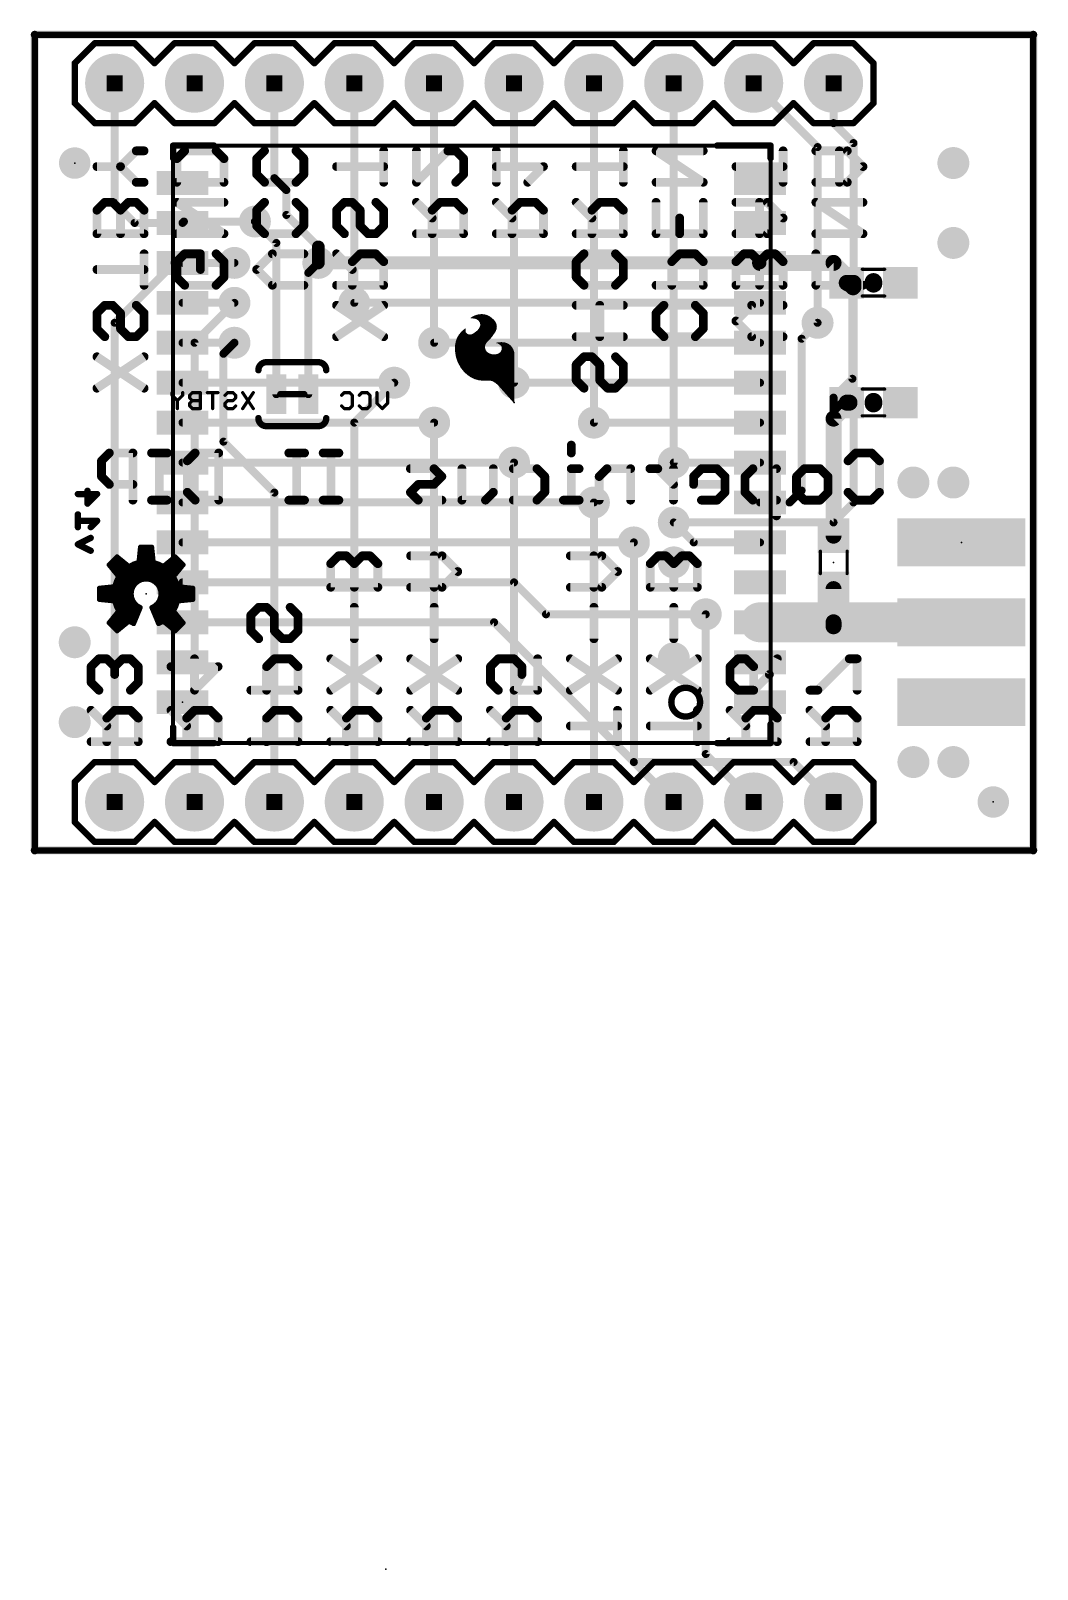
# Model space of a CAD drawing. Extents: x -0.1 to 31.9, y -22.9 to 26.1.
import ezdxf

# ---------------------------------------------------------------- set-up
doc = ezdxf.new("R2010")
doc.units = 0
for name, color, linetype in [('1', 12, 'CONTINUOUS'), ('16', 132, 'CONTINUOUS'), ('17', 110, 'CONTINUOUS'), ('18', 110, 'CONTINUOUS'), ('20', 53, 'CONTINUOUS'), ('21', 41, 'CONTINUOUS'), ('22', 40, 'CONTINUOUS'), ('23', 53, 'CONTINUOUS'), ('24', 53, 'CONTINUOUS'), ('51', 53, 'CONTINUOUS')]:
    doc.layers.add(name, color=color, linetype=linetype)

# ---------------------------------------------------------------- blocks, each defined once
blk = doc.blocks.new('RECT')
blk.add_solid([(-0.5, -0.5), (0.5, -0.5), (-0.5, 0.5), (0.5, 0.5)])
blk = doc.blocks.new('ROUNDP')
at = {"const_width": 0.5}
blk.add_lwpolyline([(0, -0.25, 1), (0, 0.25, 1), (0, -0.25)], format="xyb", dxfattribs=at)
blk = doc.blocks.new('PIE')
at = {"const_width": 0.5}
blk.add_lwpolyline([(0, -0.25, 1), (0, 0.25, 1), (0, -0.25)], format="xyb", dxfattribs=at)
blk = doc.blocks.new('ROUNDV')
at = {"const_width": 0.5}
blk.add_lwpolyline([(0, -0.25, 1), (0, 0.25, 1), (0, -0.25)], format="xyb", dxfattribs=at)

msp = doc.modelspace()

# ---------------------------------------------------------------- linework, layer by layer
at = {"layer": '1'}
for points, const_width in [([(0, 0), (0, 25.94)], 0.254), ([(0, 25.94), (31.75, 25.94)], 0.254), ([(31.75, 25.94), (31.75, 0)], 0.254), ([(2.54, 20.59), (2.54, 24.4)], 0.254), ([(3.175, 19.955), (2.54, 20.59)], 0.254), ([(4.699, 19.955), (3.175, 19.955)], 0.254), ([(4.744, 20), (4.699, 19.955)], 0.254), ([(7, 20), (4.744, 20)], 0.254), ([(6.35, 18.685), (4.699, 18.685)], 0.254), ([(9.017, 18.685), (23.0632, 18.685)], 0.4064), ([(23.0632, 18.685), (25.4, 18.685)], 0.508), ([(25.4, 18.685), (26.035, 18.05)], 0.508), ([(25.82, 18.05), (26.02, 17.938)], 0.508), ([(26.035, 18.05), (25.82, 18.05)], 0.508), ([(26, 17.87), (25.82, 18.05)], 0.254), ([(26.02, 17.938), (26.035, 17.923)], 0.508), ([(26.035, 17.923), (26.02, 17.908)], 0.508), ([(26, 15), (26, 17.87)], 0.254), ([(6.35, 17.415), (4.699, 17.415)], 0.254), ([(10.16, 17.415), (23.0632, 17.415)], 0.254), ([(24.384, 16.272), (24.892, 16.78)], 0.254), ([(6.35, 16.145), (4.699, 16.145)], 0.254), ([(12.7, 16.145), (23.0632, 16.145)], 0.254), ([(24.384, 11.446), (24.384, 16.272)], 0.254), ([(11.43, 14.875), (4.699, 14.875)], 0.254), ([(15.24, 14.875), (23.0632, 14.875)], 0.254), ([(25.4, 14.4), (26, 15)], 0.254), ([(25.908, 14.24), (25.4, 13.732)], 0.508), ([(25.4, 13.97), (25.4, 14.4)], 0.254), ([(25.67, 14.24), (25.4, 13.97)], 0.254), ([(25.82, 14.24), (25.67, 14.24)], 0.254), ([(25.82, 14.24), (25.908, 14.24)], 0.508), ([(4.699, 13.605), (12.7, 13.605)], 0.254), ([(17.78, 13.605), (23.0632, 13.605)], 0.254), ([(25.4, 13.732), (25.4, 10.01)], 0.508), ([(4.699, 12.335), (15.24, 12.335)], 0.254), ([(20.32, 12.335), (23.0632, 12.335)], 0.254), ([(24.003, 11.065), (24.384, 11.446)], 0.254), ([(4.699, 11.065), (17.78, 11.065)], 0.254), ([(23.0632, 11.065), (24.003, 11.065)], 0.254), ([(20.32, 10.43), (20.955, 9.795)], 0.254), ([(4.699, 9.795), (19.05, 9.795)], 0.254), ([(20.955, 9.795), (23.0632, 9.795)], 0.254), ([(4.699, 8.525), (15.24, 8.525)], 0.254), ([(15.24, 8.525), (16.256, 7.509)], 0.254), ([(25.4, 7.255), (25.4, 8.31)], 0.508), ([(23.0632, 7.255), (25.4, 7.255)], 1.27), ([(25.4, 7.255), (29.464, 7.255)], 1.27), ([(4.699, 7.255), (14.605, 7.255)], 0.254), ([(14.605, 7.255), (19.05, 2.81)], 0.254), ([(16.256, 7.509), (21.336, 7.509)], 0.254), ([(25.4, 7.255), (25.4, 7.128)], 0.508), ([(19.05, 2.81), (24.13, 2.81)], 0.254), ([(24.13, 2.81), (25.4, 1.54)], 0.254), ([(31.75, 0), (0, 0)], 0.254)]:
    msp.add_lwpolyline(points, dxfattribs=dict(at, const_width=const_width))
for points, const_width in [([(0.0635, 25.94, 1), (-0.0635, 25.94)], 0.127), ([(0, 26.0035, 1), (0, 25.8765)], 0.127), ([(31.8135, 25.94, 1), (31.6865, 25.94)], 0.127), ([(31.75, 25.8765, 1), (31.75, 26.0035)], 0.127), ([(2.6035, 24.4, 1), (2.4765, 24.4)], 0.127), ([(2.5849, 20.6349, 1), (2.4951, 20.5451)], 0.127), ([(2.4765, 20.59, 1), (2.6035, 20.59)], 0.127), ([(3.175, 20.0185, 1), (3.175, 19.8915)], 0.127), ([(3.1301, 19.9101, 1), (3.2199, 19.9999)], 0.127), ([(4.6541, 19.9999, 1), (4.7439, 19.9101)], 0.127), ([(4.744, 20.0635, 1), (4.744, 19.9365)], 0.127), ([(4.699, 19.8915, 1), (4.699, 20.0185)], 0.127), ([(4.7889, 19.9551, 1), (4.6991, 20.0449)], 0.127), ([(7, 19.9365, 1), (7, 20.0635)], 0.127), ([(4.699, 18.7485, 1), (4.699, 18.6215)], 0.127), ([(6.35, 18.6215, 1), (6.35, 18.7485)], 0.127), ([(9.017, 18.7866, 1), (9.017, 18.5834)], 0.2032), ([(23.0632, 18.812, 1), (23.0632, 18.558)], 0.254), ([(23.0632, 18.5834, 1), (23.0632, 18.7866)], 0.2032), ([(25.4898, 18.7748, 1), (25.3102, 18.5952)], 0.254), ([(25.4, 18.558, 1), (25.4, 18.812)], 0.254), ([(25.8821, 18.1608, 1), (25.7579, 17.9392)], 0.254), ([(25.82, 18.177, 1), (25.82, 17.923)], 0.254), ([(25.8649, 18.0949, 1), (25.7751, 18.0051)], 0.127), ([(26.1098, 18.0278, 1), (25.9302, 17.8482)], 0.254), ([(25.9302, 17.9978, 1), (26.1098, 17.8182)], 0.254), ([(25.9452, 17.9602, 1), (26.1248, 18.1398)], 0.254), ([(26.1248, 17.8332, 1), (25.9452, 18.0128)], 0.254), ([(25.9452, 17.8332, 1), (26.1248, 18.0128)], 0.254), ([(25.9579, 17.8272, 1), (26.0821, 18.0488)], 0.254), ([(26.035, 17.923, 1), (26.035, 18.177)], 0.254), ([(26.0635, 17.87, 1), (25.9365, 17.87)], 0.127), ([(25.9551, 17.8251, 1), (26.0449, 17.9149)], 0.127), ([(4.699, 17.4785, 1), (4.699, 17.3515)], 0.127), ([(6.35, 17.3515, 1), (6.35, 17.4785)], 0.127), ([(10.16, 17.4785, 1), (10.16, 17.3515)], 0.127), ([(23.0632, 17.3515, 1), (23.0632, 17.4785)], 0.127), ([(24.9369, 16.7351, 1), (24.8471, 16.8249)], 0.127), ([(4.699, 16.2085, 1), (4.699, 16.0815)], 0.127), ([(6.35, 16.0815, 1), (6.35, 16.2085)], 0.127), ([(12.7, 16.2085, 1), (12.7, 16.0815)], 0.127), ([(23.0632, 16.0815, 1), (23.0632, 16.2085)], 0.127), ([(24.4475, 16.272, 1), (24.3205, 16.272)], 0.127), ([(24.3391, 16.3169, 1), (24.4289, 16.2271)], 0.127), ([(4.699, 14.9385, 1), (4.699, 14.8115)], 0.127), ([(11.43, 14.8115, 1), (11.43, 14.9385)], 0.127), ([(15.24, 14.9385, 1), (15.24, 14.8115)], 0.127), ([(23.0632, 14.8115, 1), (23.0632, 14.9385)], 0.127), ([(25.9365, 15, 1), (26.0635, 15)], 0.127), ([(26.0449, 14.9551, 1), (25.9551, 15.0449)], 0.127), ([(25.4635, 14.4, 1), (25.3365, 14.4)], 0.127), ([(25.3551, 14.4449, 1), (25.4449, 14.3551)], 0.127), ([(25.67, 14.3035, 1), (25.67, 14.1765)], 0.127), ([(25.7149, 14.1951, 1), (25.6251, 14.2849)], 0.127), ([(25.82, 14.367, 1), (25.82, 14.113)], 0.254), ([(25.9978, 14.1502, 1), (25.8182, 14.3298)], 0.254), ([(25.82, 14.1765, 1), (25.82, 14.3035)], 0.127), ([(25.908, 14.113, 1), (25.908, 14.367)], 0.254), ([(4.699, 13.6685, 1), (4.699, 13.5415)], 0.127), ([(12.7, 13.5415, 1), (12.7, 13.6685)], 0.127), ([(17.78, 13.6685, 1), (17.78, 13.5415)], 0.127), ([(23.0632, 13.5415, 1), (23.0632, 13.6685)], 0.127), ([(25.527, 13.732, 1), (25.273, 13.732)], 0.254), ([(25.3102, 13.8218, 1), (25.4898, 13.6422)], 0.254), ([(25.3551, 14.0149, 1), (25.4449, 13.9251)], 0.127), ([(25.3365, 13.97, 1), (25.4635, 13.97)], 0.127), ([(4.699, 12.3985, 1), (4.699, 12.2715)], 0.127), ([(15.24, 12.2715, 1), (15.24, 12.3985)], 0.127), ([(20.32, 12.3985, 1), (20.32, 12.2715)], 0.127), ([(23.0632, 12.2715, 1), (23.0632, 12.3985)], 0.127), ([(24.3205, 11.446, 1), (24.4475, 11.446)], 0.127), ([(24.4289, 11.4011, 1), (24.3391, 11.4909)], 0.127), ([(4.699, 11.1285, 1), (4.699, 11.0015)], 0.127), ([(17.78, 11.0015, 1), (17.78, 11.1285)], 0.127), ([(23.0632, 11.1285, 1), (23.0632, 11.0015)], 0.127), ([(23.9581, 11.1099, 1), (24.0479, 11.0201)], 0.127), ([(24.003, 11.0015, 1), (24.003, 11.1285)], 0.127), ([(20.3649, 10.4749, 1), (20.2751, 10.3851)], 0.127), ([(4.699, 9.8585, 1), (4.699, 9.7315)], 0.127), ([(19.05, 9.7315, 1), (19.05, 9.8585)], 0.127), ([(20.955, 9.8585, 1), (20.955, 9.7315)], 0.127), ([(20.9101, 9.7501, 1), (20.9999, 9.8399)], 0.127), ([(23.0632, 9.7315, 1), (23.0632, 9.8585)], 0.127), ([(25.273, 10.01, 1), (25.527, 10.01)], 0.254), ([(4.699, 8.5885, 1), (4.699, 8.4615)], 0.127), ([(15.2849, 8.5699, 1), (15.1951, 8.4801)], 0.127), ([(15.24, 8.4615, 1), (15.24, 8.5885)], 0.127), ([(25.527, 8.31, 1), (25.273, 8.31)], 0.254), ([(23.0632, 7.5725, 1), (23.0632, 6.9375)], 0.635), ([(25.4, 7.5725, 1), (25.4, 6.9375)], 0.635), ([(25.4, 6.9375, 1), (25.4, 7.5725)], 0.635), ([(29.464, 6.9375, 1), (29.464, 7.5725)], 0.635), ([(4.699, 7.3185, 1), (4.699, 7.1915)], 0.127), ([(14.6499, 7.2999, 1), (14.5601, 7.2101)], 0.127), ([(14.605, 7.1915, 1), (14.605, 7.3185)], 0.127), ([(16.256, 7.5725, 1), (16.256, 7.4455)], 0.127), ([(16.2111, 7.4641, 1), (16.3009, 7.5539)], 0.127), ([(21.336, 7.4455, 1), (21.336, 7.5725)], 0.127), ([(25.527, 7.255, 1), (25.273, 7.255)], 0.254), ([(25.273, 7.255, 1), (25.527, 7.255)], 0.254), ([(25.273, 7.128, 1), (25.527, 7.128)], 0.254), ([(19.05, 2.8735, 1), (19.05, 2.7465)], 0.127), ([(24.1749, 2.8549, 1), (24.0851, 2.7651)], 0.127), ([(24.13, 2.7465, 1), (24.13, 2.8735)], 0.127), ([(19.0051, 2.7651, 1), (19.0949, 2.8549)], 0.127), ([(25.3551, 1.4951, 1), (25.4449, 1.5849)], 0.127), ([(0, 0.0635, 1), (0, -0.0635)], 0.127), ([(-0.0635, 0, 1), (0.0635, 0)], 0.127), ([(31.6865, 0, 1), (31.8135, 0)], 0.127), ([(31.75, -0.0635, 1), (31.75, 0.0635)], 0.127)]:
    msp.add_lwpolyline(points, format="xyb", dxfattribs=dict(at, const_width=const_width))
at = {"layer": '16'}
for points, const_width in [([(0, 25.94), (31.75, 25.94)], 0.254), ([(0, 0), (0, 25.94)], 0.254), ([(31.75, 25.94), (31.75, 0)], 0.254), ([(7.62, 24.4), (7.62, 21.38)], 0.254), ([(10.16, 17.415), (10.16, 24.4)], 0.254), ([(12.7, 16.145), (12.7, 24.4)], 0.254), ([(15.24, 14.875), (15.24, 24.4)], 0.254), ([(17.78, 13.605), (17.78, 24.4)], 0.254), ([(20.32, 12.335), (20.32, 24.4)], 0.254), ([(24.892, 22.368), (22.86, 24.4)], 0.254), ([(25.4, 23.13), (25.4, 24.4)], 0.254), ([(26.035, 22.495), (25.4, 23.13)], 0.254), ([(26.035, 11.065), (26.035, 22.495)], 0.254), ([(24.892, 16.78), (24.892, 22.368)], 0.254), ([(7.62, 21.38), (8, 21)], 0.254), ([(8, 21), (8, 20.21)], 0.254), ([(7.682, 19.318), (7, 20)], 0.254), ([(8, 20.21), (9.017, 19.193)], 0.254), ([(7.682, 14.51), (7.682, 19.318)], 0.254), ([(9.017, 18.685), (9.017, 19.193)], 0.4064), ([(2.54, 16.78), (4.445, 18.685)], 0.254), ([(4.445, 18.685), (6.35, 18.685)], 0.254), ([(8.698, 18.366), (9.017, 18.685)], 0.254), ([(8.698, 14.51), (8.698, 18.366)], 0.254), ([(5.08, 16.145), (6.35, 17.415)], 0.254), ([(2.54, 1.54), (2.54, 16.78)], 0.254), ([(5.08, 1.54), (5.08, 16.145)], 0.254), ([(6, 15.795), (6.35, 16.145)], 0.254), ([(6, 13), (6, 15.795)], 0.254), ([(10.16, 13.605), (11.43, 14.875)], 0.254), ([(8.571, 14.51), (7.809, 14.51)], 0.2032), ([(10.16, 1.54), (10.16, 13.605)], 0.254), ([(12.7, 13.605), (12.7, 1.54)], 0.254), ([(7.62, 11.38), (6, 13)], 0.254), ([(15.24, 12.335), (15.24, 1.54)], 0.254), ([(1.3716, 11.3335), (1.9817, 11.3335)], 0.2032), ([(1.6767, 11.0284), (1.6767, 11.4352)], 0.2032), ([(1.9817, 11.3335), (1.6767, 11.0284)], 0.2032), ([(7.62, 1.54), (7.62, 11.38)], 0.254), ([(1.3716, 10.28), (1.3716, 10.6868)], 0.2032), ([(17.78, 11.065), (17.78, 1.54)], 0.254), ([(25.4, 10.43), (26.035, 11.065)], 0.254), ([(1.9817, 10.4834), (1.3716, 10.4834)], 0.2032), ([(1.7783, 10.28), (1.9817, 10.4834)], 0.2032), ([(20.32, 10.43), (25.4, 10.43)], 0.254), ([(1.3716, 9.735), (1.7783, 9.9383)], 0.2032), ([(1.7783, 9.5316), (1.3716, 9.735)], 0.2032), ([(19.05, 9.795), (19.05, 2.81)], 0.254), ([(21.336, 7.509), (21.336, 3.064)], 0.254), ([(19.05, 2.81), (20.32, 1.54)], 0.254), ([(21.336, 3.064), (22.86, 1.54)], 0.254), ([(31.75, 0), (0, 0)], 0.254)]:
    msp.add_lwpolyline(points, dxfattribs=dict(at, const_width=const_width))
for points, const_width in [([(0, 26.0035, 1), (0, 25.8765)], 0.127), ([(0.0635, 25.94, 1), (-0.0635, 25.94)], 0.127), ([(31.8135, 25.94, 1), (31.6865, 25.94)], 0.127), ([(31.75, 25.8765, 1), (31.75, 26.0035)], 0.127), ([(7.6835, 24.4, 1), (7.5565, 24.4)], 0.127), ([(10.2235, 24.4, 1), (10.0965, 24.4)], 0.127), ([(12.7635, 24.4, 1), (12.6365, 24.4)], 0.127), ([(15.3035, 24.4, 1), (15.1765, 24.4)], 0.127), ([(17.8435, 24.4, 1), (17.7165, 24.4)], 0.127), ([(20.3835, 24.4, 1), (20.2565, 24.4)], 0.127), ([(22.9049, 24.4449, 1), (22.8151, 24.3551)], 0.127), ([(25.4635, 24.4, 1), (25.3365, 24.4)], 0.127), ([(25.4449, 23.1749, 1), (25.3551, 23.0851)], 0.127), ([(25.3365, 23.13, 1), (25.4635, 23.13)], 0.127), ([(26.0985, 22.495, 1), (25.9715, 22.495)], 0.127), ([(25.9901, 22.4501, 1), (26.0799, 22.5399)], 0.127), ([(24.9555, 22.368, 1), (24.8285, 22.368)], 0.127), ([(24.8471, 22.3231, 1), (24.9369, 22.4129)], 0.127), ([(7.6649, 21.4249, 1), (7.5751, 21.3351)], 0.127), ([(7.5565, 21.38, 1), (7.6835, 21.38)], 0.127), ([(8.0635, 21, 1), (7.9365, 21)], 0.127), ([(7.9551, 20.9551, 1), (8.0449, 21.0449)], 0.127), ([(7.0449, 20.0449, 1), (6.9551, 19.9551)], 0.127), ([(8.0449, 20.2549, 1), (7.9551, 20.1651)], 0.127), ([(7.9365, 20.21, 1), (8.0635, 20.21)], 0.127), ([(7.7455, 19.318, 1), (7.6185, 19.318)], 0.127), ([(7.6371, 19.2731, 1), (7.7269, 19.3629)], 0.127), ([(9.1186, 19.193, 1), (8.9154, 19.193)], 0.2032), ([(8.9721, 19.1481, 1), (9.0619, 19.2379)], 0.127), ([(4.445, 18.7485, 1), (4.445, 18.6215)], 0.127), ([(4.4899, 18.6401, 1), (4.4001, 18.7299)], 0.127), ([(6.35, 18.6215, 1), (6.35, 18.7485)], 0.127), ([(8.9154, 18.685, 1), (9.1186, 18.685)], 0.2032), ([(9.0619, 18.6401, 1), (8.9721, 18.7299)], 0.127), ([(8.7615, 18.366, 1), (8.6345, 18.366)], 0.127), ([(8.6531, 18.4109, 1), (8.7429, 18.3211)], 0.127), ([(6.3949, 17.3701, 1), (6.3051, 17.4599)], 0.127), ([(10.0965, 17.415, 1), (10.2235, 17.415)], 0.127), ([(2.6035, 16.78, 1), (2.4765, 16.78)], 0.127), ([(2.4951, 16.8249, 1), (2.5849, 16.7351)], 0.127), ([(24.8285, 16.78, 1), (24.9555, 16.78)], 0.127), ([(5.1435, 16.145, 1), (5.0165, 16.145)], 0.127), ([(5.0351, 16.1899, 1), (5.1249, 16.1001)], 0.127), ([(6.3949, 16.1001, 1), (6.3051, 16.1899)], 0.127), ([(12.6365, 16.145, 1), (12.7635, 16.145)], 0.127), ([(6.0635, 15.795, 1), (5.9365, 15.795)], 0.127), ([(5.9551, 15.8399, 1), (6.0449, 15.7501)], 0.127), ([(11.4749, 14.8301, 1), (11.3851, 14.9199)], 0.127), ([(15.1765, 14.875, 1), (15.3035, 14.875)], 0.127), ([(7.6185, 14.51, 1), (7.7455, 14.51)], 0.127), ([(7.809, 14.5608, 1), (7.809, 14.4592)], 0.1016), ([(8.571, 14.4592, 1), (8.571, 14.5608)], 0.1016), ([(8.6345, 14.51, 1), (8.7615, 14.51)], 0.127), ([(10.2235, 13.605, 1), (10.0965, 13.605)], 0.127), ([(10.1151, 13.6499, 1), (10.2049, 13.5601)], 0.127), ([(12.7635, 13.605, 1), (12.6365, 13.605)], 0.127), ([(17.7165, 13.605, 1), (17.8435, 13.605)], 0.127), ([(6.0449, 13.0449, 1), (5.9551, 12.9551)], 0.127), ([(5.9365, 13, 1), (6.0635, 13)], 0.127), ([(15.3035, 12.335, 1), (15.1765, 12.335)], 0.127), ([(20.2565, 12.335, 1), (20.3835, 12.335)], 0.127), ([(1.3716, 11.3843, 1), (1.3716, 11.2827)], 0.1016), ([(1.7275, 11.4352, 1), (1.6259, 11.4352)], 0.1016), ([(2.0176, 11.2976, 1), (1.9458, 11.3694)], 0.1016), ([(1.9817, 11.2827, 1), (1.9817, 11.3843)], 0.1016), ([(7.6835, 11.38, 1), (7.5565, 11.38)], 0.127), ([(7.5751, 11.3351, 1), (7.6649, 11.4249)], 0.127), ([(1.4224, 10.6868, 1), (1.3208, 10.6868)], 0.1016), ([(1.6407, 11.0644, 1), (1.7126, 10.9925)], 0.1016), ([(1.6259, 11.0284, 1), (1.7275, 11.0284)], 0.1016), ([(17.8435, 11.065, 1), (17.7165, 11.065)], 0.127), ([(25.9715, 11.065, 1), (26.0985, 11.065)], 0.127), ([(26.0799, 11.0201, 1), (25.9901, 11.1099)], 0.127), ([(1.3716, 10.5342, 1), (1.3716, 10.4326)], 0.1016), ([(1.3208, 10.28, 1), (1.4224, 10.28)], 0.1016), ([(1.7424, 10.3159, 1), (1.8143, 10.2441)], 0.1016), ([(2.0176, 10.4475, 1), (1.9458, 10.5193)], 0.1016), ([(1.9817, 10.4326, 1), (1.9817, 10.5342)], 0.1016), ([(20.32, 10.4935, 1), (20.32, 10.3665)], 0.127), ([(25.3551, 10.4749, 1), (25.4449, 10.3851)], 0.127), ([(25.4, 10.3665, 1), (25.4, 10.4935)], 0.127), ([(1.3943, 9.7804, 1), (1.3489, 9.6895)], 0.1016), ([(1.3489, 9.7804, 1), (1.3943, 9.6895)], 0.1016), ([(1.8011, 9.8929, 1), (1.7556, 9.9838)], 0.1016), ([(19.1135, 9.795, 1), (18.9865, 9.795)], 0.127), ([(1.7556, 9.4862, 1), (1.8011, 9.577)], 0.1016), ([(21.3995, 7.509, 1), (21.2725, 7.509)], 0.127), ([(19.0949, 2.8549, 1), (19.0051, 2.7651)], 0.127), ([(21.3809, 3.1089, 1), (21.2911, 3.0191)], 0.127), ([(21.2725, 3.064, 1), (21.3995, 3.064)], 0.127), ([(18.9865, 2.81, 1), (19.1135, 2.81)], 0.127), ([(2.4765, 1.54, 1), (2.6035, 1.54)], 0.127), ([(5.0165, 1.54, 1), (5.1435, 1.54)], 0.127), ([(7.5565, 1.54, 1), (7.6835, 1.54)], 0.127), ([(10.0965, 1.54, 1), (10.2235, 1.54)], 0.127), ([(12.6365, 1.54, 1), (12.7635, 1.54)], 0.127), ([(15.1765, 1.54, 1), (15.3035, 1.54)], 0.127), ([(17.7165, 1.54, 1), (17.8435, 1.54)], 0.127), ([(20.2751, 1.4951, 1), (20.3649, 1.5849)], 0.127), ([(22.8151, 1.4951, 1), (22.9049, 1.5849)], 0.127), ([(0, 0.0635, 1), (0, -0.0635)], 0.127), ([(-0.0635, 0, 1), (0.0635, 0)], 0.127), ([(31.6865, 0, 1), (31.8135, 0)], 0.127), ([(31.75, -0.0635, 1), (31.75, 0.0635)], 0.127)]:
    msp.add_lwpolyline(points, format="xyb", dxfattribs=dict(at, const_width=const_width))
at = {"layer": '20', "const_width": 0.2032}
for points in [[(31.75, 25.94), (0, 25.94)], [(0, 25.94), (0, 0)], [(31.75, 0), (31.75, 25.94)], [(0, 0), (31.75, 0)]]:
    msp.add_lwpolyline(points, dxfattribs=at)
at = {"layer": '20', "const_width": 0.1016}
for points in [[(0, 25.9908, 1), (0, 25.8892)], [(0.0508, 25.94, 1), (-0.0508, 25.94)], [(31.8008, 25.94, 1), (31.6992, 25.94)], [(31.75, 25.8892, 1), (31.75, 25.9908)], [(0, 0.0508, 1), (0, -0.0508)], [(-0.0508, 0, 1), (0.0508, 0)], [(31.6992, 0, 1), (31.8008, 0)], [(31.75, -0.0508, 1), (31.75, 0.0508)]]:
    msp.add_lwpolyline(points, format="xyb", dxfattribs=at)
at = {"layer": '21'}
for points, const_width in [([(1.27, 25.035), (1.905, 25.67)], 0.2032), ([(1.905, 25.67), (3.175, 25.67)], 0.2032), ([(3.81, 25.035), (3.175, 25.67)], 0.2032), ([(3.81, 25.035), (4.445, 25.67)], 0.2032), ([(4.445, 25.67), (5.715, 25.67)], 0.2032), ([(6.35, 25.035), (5.715, 25.67)], 0.2032), ([(6.35, 25.035), (6.985, 25.67)], 0.2032), ([(6.985, 25.67), (8.255, 25.67)], 0.2032), ([(8.89, 25.035), (8.255, 25.67)], 0.2032), ([(8.89, 25.035), (9.525, 25.67)], 0.2032), ([(9.525, 25.67), (10.795, 25.67)], 0.2032), ([(11.43, 25.035), (10.795, 25.67)], 0.2032), ([(11.43, 25.035), (12.065, 25.67)], 0.2032), ([(12.065, 25.67), (13.335, 25.67)], 0.2032), ([(13.335, 25.67), (13.97, 25.035)], 0.2032), ([(13.97, 25.035), (14.605, 25.67)], 0.2032), ([(14.605, 25.67), (15.875, 25.67)], 0.2032), ([(15.875, 25.67), (16.51, 25.035)], 0.2032), ([(16.51, 25.035), (17.145, 25.67)], 0.2032), ([(17.145, 25.67), (18.415, 25.67)], 0.2032), ([(19.05, 25.035), (18.415, 25.67)], 0.2032), ([(19.05, 25.035), (19.685, 25.67)], 0.2032), ([(19.685, 25.67), (20.955, 25.67)], 0.2032), ([(20.955, 25.67), (21.59, 25.035)], 0.2032), ([(21.59, 25.035), (22.225, 25.67)], 0.2032), ([(22.225, 25.67), (23.495, 25.67)], 0.2032), ([(23.495, 25.67), (24.13, 25.035)], 0.2032), ([(24.13, 25.035), (24.765, 25.67)], 0.2032), ([(24.765, 25.67), (26.035, 25.67)], 0.2032), ([(26.67, 25.035), (26.035, 25.67)], 0.2032), ([(1.27, 23.765), (1.27, 25.035)], 0.2032), ([(26.67, 23.765), (26.67, 25.035)], 0.2032), ([(1.905, 23.13), (1.27, 23.765)], 0.2032), ([(3.175, 23.13), (3.81, 23.765)], 0.2032), ([(4.445, 23.13), (3.81, 23.765)], 0.2032), ([(5.715, 23.13), (6.35, 23.765)], 0.2032), ([(6.985, 23.13), (6.35, 23.765)], 0.2032), ([(8.255, 23.13), (8.89, 23.765)], 0.2032), ([(9.525, 23.13), (8.89, 23.765)], 0.2032), ([(10.795, 23.13), (11.43, 23.765)], 0.2032), ([(12.065, 23.13), (11.43, 23.765)], 0.2032), ([(13.97, 23.765), (13.335, 23.13)], 0.2032), ([(14.605, 23.13), (13.97, 23.765)], 0.2032), ([(16.51, 23.765), (15.875, 23.13)], 0.2032), ([(17.145, 23.13), (16.51, 23.765)], 0.2032), ([(18.415, 23.13), (19.05, 23.765)], 0.2032), ([(19.685, 23.13), (19.05, 23.765)], 0.2032), ([(21.59, 23.765), (20.955, 23.13)], 0.2032), ([(22.225, 23.13), (21.59, 23.765)], 0.2032), ([(24.13, 23.765), (23.495, 23.13)], 0.2032), ([(24.765, 23.13), (24.13, 23.765)], 0.2032), ([(26.035, 23.13), (26.67, 23.765)], 0.2032), ([(3.175, 23.13), (1.905, 23.13)], 0.2032), ([(5.715, 23.13), (4.445, 23.13)], 0.2032), ([(8.255, 23.13), (6.985, 23.13)], 0.2032), ([(10.795, 23.13), (9.525, 23.13)], 0.2032), ([(13.335, 23.13), (12.065, 23.13)], 0.2032), ([(15.875, 23.13), (14.605, 23.13)], 0.2032), ([(18.415, 23.13), (17.145, 23.13)], 0.2032), ([(20.955, 23.13), (19.685, 23.13)], 0.2032), ([(23.495, 23.13), (22.225, 23.13)], 0.2032), ([(26.035, 23.13), (24.765, 23.13)], 0.2032), ([(5.699, 22.415), (4.399, 22.415)], 0.2032), ([(4.399, 22.415), (4.399, 22.015)], 0.2032), ([(23.399, 22.415), (21.699, 22.415)], 0.2032), ([(23.399, 22.015), (23.399, 22.415)], 0.2032), ([(26.67, 18.0805), (26.67, 18.0195)], 0.5588), ([(26.67, 14.2705), (26.67, 14.2095)], 0.5588), ([(4.399, 3.915), (4.399, 3.415)], 0.2032), ([(23.399, 3.415), (23.399, 4.015)], 0.2032), ([(4.399, 3.415), (5.699, 3.415)], 0.2032), ([(21.699, 3.415), (23.399, 3.415)], 0.2032), ([(1.905, 2.81), (1.27, 2.175)], 0.2032), ([(1.905, 2.81), (3.175, 2.81)], 0.2032), ([(3.175, 2.81), (3.81, 2.175)], 0.2032), ([(3.81, 2.175), (4.445, 2.81)], 0.2032), ([(4.445, 2.81), (5.715, 2.81)], 0.2032), ([(5.715, 2.81), (6.35, 2.175)], 0.2032), ([(6.35, 2.175), (6.985, 2.81)], 0.2032), ([(6.985, 2.81), (8.255, 2.81)], 0.2032), ([(8.255, 2.81), (8.89, 2.175)], 0.2032), ([(9.525, 2.81), (8.89, 2.175)], 0.2032), ([(9.525, 2.81), (10.795, 2.81)], 0.2032), ([(10.795, 2.81), (11.43, 2.175)], 0.2032), ([(11.43, 2.175), (12.065, 2.81)], 0.2032), ([(12.065, 2.81), (13.335, 2.81)], 0.2032), ([(13.335, 2.81), (13.97, 2.175)], 0.2032), ([(13.97, 2.175), (14.605, 2.81)], 0.2032), ([(14.605, 2.81), (15.875, 2.81)], 0.2032), ([(15.875, 2.81), (16.51, 2.175)], 0.2032), ([(17.145, 2.81), (16.51, 2.175)], 0.2032), ([(17.145, 2.81), (18.415, 2.81)], 0.2032), ([(18.415, 2.81), (19.05, 2.175)], 0.2032), ([(19.685, 2.81), (19.05, 2.175)], 0.2032), ([(19.685, 2.81), (20.955, 2.81)], 0.2032), ([(20.955, 2.81), (21.59, 2.175)], 0.2032), ([(22.225, 2.81), (21.59, 2.175)], 0.2032), ([(22.225, 2.81), (23.495, 2.81)], 0.2032), ([(23.495, 2.81), (24.13, 2.175)], 0.2032), ([(24.765, 2.81), (24.13, 2.175)], 0.2032), ([(24.765, 2.81), (26.035, 2.81)], 0.2032), ([(26.035, 2.81), (26.67, 2.175)], 0.2032), ([(1.27, 2.175), (1.27, 0.905)], 0.2032), ([(26.67, 2.175), (26.67, 0.905)], 0.2032), ([(1.27, 0.905), (1.905, 0.27)], 0.2032), ([(3.81, 0.905), (3.175, 0.27)], 0.2032), ([(4.445, 0.27), (3.81, 0.905)], 0.2032), ([(6.35, 0.905), (5.715, 0.27)], 0.2032), ([(6.985, 0.27), (6.35, 0.905)], 0.2032), ([(8.89, 0.905), (8.255, 0.27)], 0.2032), ([(8.89, 0.905), (9.525, 0.27)], 0.2032), ([(11.43, 0.905), (10.795, 0.27)], 0.2032), ([(12.065, 0.27), (11.43, 0.905)], 0.2032), ([(13.97, 0.905), (13.335, 0.27)], 0.2032), ([(14.605, 0.27), (13.97, 0.905)], 0.2032), ([(16.51, 0.905), (15.875, 0.27)], 0.2032), ([(16.51, 0.905), (17.145, 0.27)], 0.2032), ([(19.05, 0.905), (18.415, 0.27)], 0.2032), ([(19.05, 0.905), (19.685, 0.27)], 0.2032), ([(21.59, 0.905), (20.955, 0.27)], 0.2032), ([(21.59, 0.905), (22.225, 0.27)], 0.2032), ([(24.13, 0.905), (23.495, 0.27)], 0.2032), ([(24.13, 0.905), (24.765, 0.27)], 0.2032), ([(26.67, 0.905), (26.035, 0.27)], 0.2032), ([(3.175, 0.27), (1.905, 0.27)], 0.2032), ([(5.715, 0.27), (4.445, 0.27)], 0.2032), ([(8.255, 0.27), (6.985, 0.27)], 0.2032), ([(10.795, 0.27), (9.525, 0.27)], 0.2032), ([(13.335, 0.27), (12.065, 0.27)], 0.2032), ([(15.875, 0.27), (14.605, 0.27)], 0.2032), ([(18.415, 0.27), (17.145, 0.27)], 0.2032), ([(20.955, 0.27), (19.685, 0.27)], 0.2032), ([(23.495, 0.27), (22.225, 0.27)], 0.2032), ([(26.035, 0.27), (24.765, 0.27)], 0.2032)]:
    msp.add_lwpolyline(points, dxfattribs=dict(at, const_width=const_width))
for points, const_width in [([(1.905, 25.7208, 1), (1.905, 25.6192)], 0.1016), ([(1.9409, 25.6341, 1), (1.8691, 25.7059)], 0.1016), ([(3.2109, 25.7059, 1), (3.1391, 25.6341)], 0.1016), ([(3.175, 25.6192, 1), (3.175, 25.7208)], 0.1016), ([(4.445, 25.7208, 1), (4.445, 25.6192)], 0.1016), ([(4.4809, 25.6341, 1), (4.4091, 25.7059)], 0.1016), ([(5.7509, 25.7059, 1), (5.6791, 25.6341)], 0.1016), ([(5.715, 25.6192, 1), (5.715, 25.7208)], 0.1016), ([(6.985, 25.7208, 1), (6.985, 25.6192)], 0.1016), ([(7.0209, 25.6341, 1), (6.9491, 25.7059)], 0.1016), ([(8.2909, 25.7059, 1), (8.2191, 25.6341)], 0.1016), ([(8.255, 25.6192, 1), (8.255, 25.7208)], 0.1016), ([(9.525, 25.7208, 1), (9.525, 25.6192)], 0.1016), ([(9.5609, 25.6341, 1), (9.4891, 25.7059)], 0.1016), ([(10.8309, 25.7059, 1), (10.7591, 25.6341)], 0.1016), ([(10.795, 25.6192, 1), (10.795, 25.7208)], 0.1016), ([(12.065, 25.7208, 1), (12.065, 25.6192)], 0.1016), ([(12.1009, 25.6341, 1), (12.0291, 25.7059)], 0.1016), ([(13.3709, 25.7059, 1), (13.2991, 25.6341)], 0.1016), ([(13.335, 25.6192, 1), (13.335, 25.7208)], 0.1016), ([(14.605, 25.7208, 1), (14.605, 25.6192)], 0.1016), ([(14.6409, 25.6341, 1), (14.5691, 25.7059)], 0.1016), ([(15.9109, 25.7059, 1), (15.8391, 25.6341)], 0.1016), ([(15.875, 25.6192, 1), (15.875, 25.7208)], 0.1016), ([(17.145, 25.7208, 1), (17.145, 25.6192)], 0.1016), ([(17.1809, 25.6341, 1), (17.1091, 25.7059)], 0.1016), ([(18.4509, 25.7059, 1), (18.3791, 25.6341)], 0.1016), ([(18.415, 25.6192, 1), (18.415, 25.7208)], 0.1016), ([(19.685, 25.7208, 1), (19.685, 25.6192)], 0.1016), ([(19.7209, 25.6341, 1), (19.6491, 25.7059)], 0.1016), ([(20.9909, 25.7059, 1), (20.9191, 25.6341)], 0.1016), ([(20.955, 25.6192, 1), (20.955, 25.7208)], 0.1016), ([(22.225, 25.7208, 1), (22.225, 25.6192)], 0.1016), ([(22.2609, 25.6341, 1), (22.1891, 25.7059)], 0.1016), ([(23.5309, 25.7059, 1), (23.4591, 25.6341)], 0.1016), ([(23.495, 25.6192, 1), (23.495, 25.7208)], 0.1016), ([(24.765, 25.7208, 1), (24.765, 25.6192)], 0.1016), ([(24.8009, 25.6341, 1), (24.7291, 25.7059)], 0.1016), ([(26.0709, 25.7059, 1), (25.9991, 25.6341)], 0.1016), ([(26.035, 25.6192, 1), (26.035, 25.7208)], 0.1016), ([(1.3208, 25.035, 1), (1.2192, 25.035)], 0.1016), ([(1.2341, 25.0709, 1), (1.3059, 24.9991)], 0.1016), ([(3.7741, 25.0709, 1), (3.8459, 24.9991)], 0.1016), ([(3.7741, 24.9991, 1), (3.8459, 25.0709)], 0.1016), ([(6.3141, 25.0709, 1), (6.3859, 24.9991)], 0.1016), ([(6.3141, 24.9991, 1), (6.3859, 25.0709)], 0.1016), ([(8.8541, 25.0709, 1), (8.9259, 24.9991)], 0.1016), ([(8.8541, 24.9991, 1), (8.9259, 25.0709)], 0.1016), ([(11.3941, 25.0709, 1), (11.4659, 24.9991)], 0.1016), ([(11.3941, 24.9991, 1), (11.4659, 25.0709)], 0.1016), ([(13.9341, 25.0709, 1), (14.0059, 24.9991)], 0.1016), ([(13.9341, 24.9991, 1), (14.0059, 25.0709)], 0.1016), ([(16.4741, 25.0709, 1), (16.5459, 24.9991)], 0.1016), ([(16.4741, 24.9991, 1), (16.5459, 25.0709)], 0.1016), ([(19.0141, 25.0709, 1), (19.0859, 24.9991)], 0.1016), ([(19.0141, 24.9991, 1), (19.0859, 25.0709)], 0.1016), ([(21.5541, 25.0709, 1), (21.6259, 24.9991)], 0.1016), ([(21.5541, 24.9991, 1), (21.6259, 25.0709)], 0.1016), ([(24.0941, 25.0709, 1), (24.1659, 24.9991)], 0.1016), ([(24.0941, 24.9991, 1), (24.1659, 25.0709)], 0.1016), ([(26.7208, 25.035, 1), (26.6192, 25.035)], 0.1016), ([(26.6341, 24.9991, 1), (26.7059, 25.0709)], 0.1016), ([(1.3059, 23.8009, 1), (1.2341, 23.7291)], 0.1016), ([(1.2192, 23.765, 1), (1.3208, 23.765)], 0.1016), ([(3.8459, 23.8009, 1), (3.7741, 23.7291)], 0.1016), ([(3.8459, 23.7291, 1), (3.7741, 23.8009)], 0.1016), ([(6.3859, 23.8009, 1), (6.3141, 23.7291)], 0.1016), ([(6.3859, 23.7291, 1), (6.3141, 23.8009)], 0.1016), ([(8.9259, 23.8009, 1), (8.8541, 23.7291)], 0.1016), ([(8.9259, 23.7291, 1), (8.8541, 23.8009)], 0.1016), ([(11.4659, 23.8009, 1), (11.3941, 23.7291)], 0.1016), ([(11.4659, 23.7291, 1), (11.3941, 23.8009)], 0.1016), ([(14.0059, 23.8009, 1), (13.9341, 23.7291)], 0.1016), ([(14.0059, 23.7291, 1), (13.9341, 23.8009)], 0.1016), ([(16.5459, 23.8009, 1), (16.4741, 23.7291)], 0.1016), ([(16.5459, 23.7291, 1), (16.4741, 23.8009)], 0.1016), ([(19.0859, 23.8009, 1), (19.0141, 23.7291)], 0.1016), ([(19.0859, 23.7291, 1), (19.0141, 23.8009)], 0.1016), ([(21.6259, 23.8009, 1), (21.5541, 23.7291)], 0.1016), ([(21.6259, 23.7291, 1), (21.5541, 23.8009)], 0.1016), ([(24.1659, 23.8009, 1), (24.0941, 23.7291)], 0.1016), ([(24.1659, 23.7291, 1), (24.0941, 23.8009)], 0.1016), ([(26.6192, 23.765, 1), (26.7208, 23.765)], 0.1016), ([(26.7059, 23.7291, 1), (26.6341, 23.8009)], 0.1016), ([(1.905, 23.1808, 1), (1.905, 23.0792)], 0.1016), ([(1.8691, 23.0941, 1), (1.9409, 23.1659)], 0.1016), ([(3.1391, 23.1659, 1), (3.2109, 23.0941)], 0.1016), ([(3.175, 23.0792, 1), (3.175, 23.1808)], 0.1016), ([(4.445, 23.1808, 1), (4.445, 23.0792)], 0.1016), ([(4.4091, 23.0941, 1), (4.4809, 23.1659)], 0.1016), ([(5.6791, 23.1659, 1), (5.7509, 23.0941)], 0.1016), ([(5.715, 23.0792, 1), (5.715, 23.1808)], 0.1016), ([(6.985, 23.1808, 1), (6.985, 23.0792)], 0.1016), ([(6.9491, 23.0941, 1), (7.0209, 23.1659)], 0.1016), ([(8.2191, 23.1659, 1), (8.2909, 23.0941)], 0.1016), ([(8.255, 23.0792, 1), (8.255, 23.1808)], 0.1016), ([(9.525, 23.1808, 1), (9.525, 23.0792)], 0.1016), ([(9.4891, 23.0941, 1), (9.5609, 23.1659)], 0.1016), ([(10.7591, 23.1659, 1), (10.8309, 23.0941)], 0.1016), ([(10.795, 23.0792, 1), (10.795, 23.1808)], 0.1016), ([(12.065, 23.1808, 1), (12.065, 23.0792)], 0.1016), ([(12.0291, 23.0941, 1), (12.1009, 23.1659)], 0.1016), ([(13.2991, 23.1659, 1), (13.3709, 23.0941)], 0.1016), ([(13.335, 23.0792, 1), (13.335, 23.1808)], 0.1016), ([(14.605, 23.1808, 1), (14.605, 23.0792)], 0.1016), ([(14.5691, 23.0941, 1), (14.6409, 23.1659)], 0.1016), ([(15.8391, 23.1659, 1), (15.9109, 23.0941)], 0.1016), ([(15.875, 23.0792, 1), (15.875, 23.1808)], 0.1016), ([(17.145, 23.1808, 1), (17.145, 23.0792)], 0.1016), ([(17.1091, 23.0941, 1), (17.1809, 23.1659)], 0.1016), ([(18.3791, 23.1659, 1), (18.4509, 23.0941)], 0.1016), ([(18.415, 23.0792, 1), (18.415, 23.1808)], 0.1016), ([(19.685, 23.1808, 1), (19.685, 23.0792)], 0.1016), ([(19.6491, 23.0941, 1), (19.7209, 23.1659)], 0.1016), ([(20.9191, 23.1659, 1), (20.9909, 23.0941)], 0.1016), ([(20.955, 23.0792, 1), (20.955, 23.1808)], 0.1016), ([(22.225, 23.1808, 1), (22.225, 23.0792)], 0.1016), ([(22.1891, 23.0941, 1), (22.2609, 23.1659)], 0.1016), ([(23.4591, 23.1659, 1), (23.5309, 23.0941)], 0.1016), ([(23.495, 23.0792, 1), (23.495, 23.1808)], 0.1016), ([(24.765, 23.1808, 1), (24.765, 23.0792)], 0.1016), ([(24.7291, 23.0941, 1), (24.8009, 23.1659)], 0.1016), ([(25.9991, 23.1659, 1), (26.0709, 23.0941)], 0.1016), ([(26.035, 23.0792, 1), (26.035, 23.1808)], 0.1016), ([(4.399, 22.4658, 1), (4.399, 22.3642)], 0.1016), ([(4.4498, 22.415, 1), (4.3482, 22.415)], 0.1016), ([(5.699, 22.3642, 1), (5.699, 22.4658)], 0.1016), ([(21.699, 22.4658, 1), (21.699, 22.3642)], 0.1016), ([(23.4498, 22.415, 1), (23.3482, 22.415)], 0.1016), ([(23.399, 22.3642, 1), (23.399, 22.4658)], 0.1016), ([(4.3482, 22.015, 1), (4.4498, 22.015)], 0.1016), ([(23.3482, 22.015, 1), (23.4498, 22.015)], 0.1016), ([(26.8097, 18.0805, 1), (26.5303, 18.0805)], 0.2794), ([(26.5303, 18.0195, 1), (26.8097, 18.0195)], 0.2794), ([(26.8097, 14.2705, 1), (26.5303, 14.2705)], 0.2794), ([(26.5303, 14.2095, 1), (26.8097, 14.2095)], 0.2794), ([(20.699, 4.258, 1), (20.699, 5.172, 1), (20.699, 4.258)], 0.2032), ([(4.4498, 3.915, 1), (4.3482, 3.915)], 0.1016), ([(23.4498, 4.015, 1), (23.3482, 4.015)], 0.1016), ([(4.399, 3.4658, 1), (4.399, 3.3642)], 0.1016), ([(4.3482, 3.415, 1), (4.4498, 3.415)], 0.1016), ([(5.699, 3.3642, 1), (5.699, 3.4658)], 0.1016), ([(21.699, 3.4658, 1), (21.699, 3.3642)], 0.1016), ([(23.3482, 3.415, 1), (23.4498, 3.415)], 0.1016), ([(23.399, 3.3642, 1), (23.399, 3.4658)], 0.1016), ([(1.905, 2.8608, 1), (1.905, 2.7592)], 0.1016), ([(1.9409, 2.7741, 1), (1.8691, 2.8459)], 0.1016), ([(3.2109, 2.8459, 1), (3.1391, 2.7741)], 0.1016), ([(3.175, 2.7592, 1), (3.175, 2.8608)], 0.1016), ([(4.445, 2.8608, 1), (4.445, 2.7592)], 0.1016), ([(4.4809, 2.7741, 1), (4.4091, 2.8459)], 0.1016), ([(5.7509, 2.8459, 1), (5.6791, 2.7741)], 0.1016), ([(5.715, 2.7592, 1), (5.715, 2.8608)], 0.1016), ([(6.985, 2.8608, 1), (6.985, 2.7592)], 0.1016), ([(7.0209, 2.7741, 1), (6.9491, 2.8459)], 0.1016), ([(8.2909, 2.8459, 1), (8.2191, 2.7741)], 0.1016), ([(8.255, 2.7592, 1), (8.255, 2.8608)], 0.1016), ([(9.525, 2.8608, 1), (9.525, 2.7592)], 0.1016), ([(9.5609, 2.7741, 1), (9.4891, 2.8459)], 0.1016), ([(10.8309, 2.8459, 1), (10.7591, 2.7741)], 0.1016), ([(10.795, 2.7592, 1), (10.795, 2.8608)], 0.1016), ([(12.065, 2.8608, 1), (12.065, 2.7592)], 0.1016), ([(12.1009, 2.7741, 1), (12.0291, 2.8459)], 0.1016), ([(13.3709, 2.8459, 1), (13.2991, 2.7741)], 0.1016), ([(13.335, 2.7592, 1), (13.335, 2.8608)], 0.1016), ([(14.605, 2.8608, 1), (14.605, 2.7592)], 0.1016), ([(14.6409, 2.7741, 1), (14.5691, 2.8459)], 0.1016), ([(15.9109, 2.8459, 1), (15.8391, 2.7741)], 0.1016), ([(15.875, 2.7592, 1), (15.875, 2.8608)], 0.1016), ([(17.145, 2.8608, 1), (17.145, 2.7592)], 0.1016), ([(17.1809, 2.7741, 1), (17.1091, 2.8459)], 0.1016), ([(18.4509, 2.8459, 1), (18.3791, 2.7741)], 0.1016), ([(18.415, 2.7592, 1), (18.415, 2.8608)], 0.1016), ([(19.685, 2.8608, 1), (19.685, 2.7592)], 0.1016), ([(19.7209, 2.7741, 1), (19.6491, 2.8459)], 0.1016), ([(20.9909, 2.8459, 1), (20.9191, 2.7741)], 0.1016), ([(20.955, 2.7592, 1), (20.955, 2.8608)], 0.1016), ([(22.225, 2.8608, 1), (22.225, 2.7592)], 0.1016), ([(22.2609, 2.7741, 1), (22.1891, 2.8459)], 0.1016), ([(23.5309, 2.8459, 1), (23.4591, 2.7741)], 0.1016), ([(23.495, 2.7592, 1), (23.495, 2.8608)], 0.1016), ([(24.765, 2.8608, 1), (24.765, 2.7592)], 0.1016), ([(24.8009, 2.7741, 1), (24.7291, 2.8459)], 0.1016), ([(26.0709, 2.8459, 1), (25.9991, 2.7741)], 0.1016), ([(26.035, 2.7592, 1), (26.035, 2.8608)], 0.1016), ([(1.3208, 2.175, 1), (1.2192, 2.175)], 0.1016), ([(1.2341, 2.2109, 1), (1.3059, 2.1391)], 0.1016), ([(3.7741, 2.2109, 1), (3.8459, 2.1391)], 0.1016), ([(3.7741, 2.1391, 1), (3.8459, 2.2109)], 0.1016), ([(6.3141, 2.2109, 1), (6.3859, 2.1391)], 0.1016), ([(6.3141, 2.1391, 1), (6.3859, 2.2109)], 0.1016), ([(8.8541, 2.2109, 1), (8.9259, 2.1391)], 0.1016), ([(8.8541, 2.1391, 1), (8.9259, 2.2109)], 0.1016), ([(11.3941, 2.2109, 1), (11.4659, 2.1391)], 0.1016), ([(11.3941, 2.1391, 1), (11.4659, 2.2109)], 0.1016), ([(13.9341, 2.2109, 1), (14.0059, 2.1391)], 0.1016), ([(13.9341, 2.1391, 1), (14.0059, 2.2109)], 0.1016), ([(16.4741, 2.2109, 1), (16.5459, 2.1391)], 0.1016), ([(16.4741, 2.1391, 1), (16.5459, 2.2109)], 0.1016), ([(19.0141, 2.2109, 1), (19.0859, 2.1391)], 0.1016), ([(19.0141, 2.1391, 1), (19.0859, 2.2109)], 0.1016), ([(21.5541, 2.2109, 1), (21.6259, 2.1391)], 0.1016), ([(21.5541, 2.1391, 1), (21.6259, 2.2109)], 0.1016), ([(24.0941, 2.2109, 1), (24.1659, 2.1391)], 0.1016), ([(24.0941, 2.1391, 1), (24.1659, 2.2109)], 0.1016), ([(26.7208, 2.175, 1), (26.6192, 2.175)], 0.1016), ([(26.6341, 2.1391, 1), (26.7059, 2.2109)], 0.1016), ([(1.3059, 0.9409, 1), (1.2341, 0.8691)], 0.1016), ([(3.8459, 0.9409, 1), (3.7741, 0.8691)], 0.1016), ([(3.8459, 0.8691, 1), (3.7741, 0.9409)], 0.1016), ([(6.3859, 0.9409, 1), (6.3141, 0.8691)], 0.1016), ([(6.3859, 0.8691, 1), (6.3141, 0.9409)], 0.1016), ([(8.9259, 0.9409, 1), (8.8541, 0.8691)], 0.1016), ([(8.9259, 0.8691, 1), (8.8541, 0.9409)], 0.1016), ([(11.4659, 0.9409, 1), (11.3941, 0.8691)], 0.1016), ([(11.4659, 0.8691, 1), (11.3941, 0.9409)], 0.1016), ([(14.0059, 0.9409, 1), (13.9341, 0.8691)], 0.1016), ([(14.0059, 0.8691, 1), (13.9341, 0.9409)], 0.1016), ([(16.5459, 0.9409, 1), (16.4741, 0.8691)], 0.1016), ([(16.5459, 0.8691, 1), (16.4741, 0.9409)], 0.1016), ([(19.0859, 0.9409, 1), (19.0141, 0.8691)], 0.1016), ([(19.0859, 0.8691, 1), (19.0141, 0.9409)], 0.1016), ([(21.6259, 0.9409, 1), (21.5541, 0.8691)], 0.1016), ([(21.6259, 0.8691, 1), (21.5541, 0.9409)], 0.1016), ([(24.1659, 0.9409, 1), (24.0941, 0.8691)], 0.1016), ([(24.1659, 0.8691, 1), (24.0941, 0.9409)], 0.1016), ([(26.7059, 0.8691, 1), (26.6341, 0.9409)], 0.1016), ([(1.2192, 0.905, 1), (1.3208, 0.905)], 0.1016), ([(26.6192, 0.905, 1), (26.7208, 0.905)], 0.1016), ([(1.905, 0.3208, 1), (1.905, 0.2192)], 0.1016), ([(1.8691, 0.2341, 1), (1.9409, 0.3059)], 0.1016), ([(3.1391, 0.3059, 1), (3.2109, 0.2341)], 0.1016), ([(3.175, 0.2192, 1), (3.175, 0.3208)], 0.1016), ([(4.445, 0.3208, 1), (4.445, 0.2192)], 0.1016), ([(4.4091, 0.2341, 1), (4.4809, 0.3059)], 0.1016), ([(5.6791, 0.3059, 1), (5.7509, 0.2341)], 0.1016), ([(5.715, 0.2192, 1), (5.715, 0.3208)], 0.1016), ([(6.985, 0.3208, 1), (6.985, 0.2192)], 0.1016), ([(6.9491, 0.2341, 1), (7.0209, 0.3059)], 0.1016), ([(8.2191, 0.3059, 1), (8.2909, 0.2341)], 0.1016), ([(8.255, 0.2192, 1), (8.255, 0.3208)], 0.1016), ([(9.525, 0.3208, 1), (9.525, 0.2192)], 0.1016), ([(9.4891, 0.2341, 1), (9.5609, 0.3059)], 0.1016), ([(10.7591, 0.3059, 1), (10.8309, 0.2341)], 0.1016), ([(10.795, 0.2192, 1), (10.795, 0.3208)], 0.1016), ([(12.065, 0.3208, 1), (12.065, 0.2192)], 0.1016), ([(12.0291, 0.2341, 1), (12.1009, 0.3059)], 0.1016), ([(13.2991, 0.3059, 1), (13.3709, 0.2341)], 0.1016), ([(13.335, 0.2192, 1), (13.335, 0.3208)], 0.1016), ([(14.605, 0.3208, 1), (14.605, 0.2192)], 0.1016), ([(14.5691, 0.2341, 1), (14.6409, 0.3059)], 0.1016), ([(15.8391, 0.3059, 1), (15.9109, 0.2341)], 0.1016), ([(15.875, 0.2192, 1), (15.875, 0.3208)], 0.1016), ([(17.145, 0.3208, 1), (17.145, 0.2192)], 0.1016), ([(17.1091, 0.2341, 1), (17.1809, 0.3059)], 0.1016), ([(18.3791, 0.3059, 1), (18.4509, 0.2341)], 0.1016), ([(18.415, 0.2192, 1), (18.415, 0.3208)], 0.1016), ([(19.685, 0.3208, 1), (19.685, 0.2192)], 0.1016), ([(19.6491, 0.2341, 1), (19.7209, 0.3059)], 0.1016), ([(20.9191, 0.3059, 1), (20.9909, 0.2341)], 0.1016), ([(20.955, 0.2192, 1), (20.955, 0.3208)], 0.1016), ([(22.225, 0.3208, 1), (22.225, 0.2192)], 0.1016), ([(22.1891, 0.2341, 1), (22.2609, 0.3059)], 0.1016), ([(23.4591, 0.3059, 1), (23.5309, 0.2341)], 0.1016), ([(23.495, 0.2192, 1), (23.495, 0.3208)], 0.1016), ([(24.765, 0.3208, 1), (24.765, 0.2192)], 0.1016), ([(24.7291, 0.2341, 1), (24.8009, 0.3059)], 0.1016), ([(25.9991, 0.3059, 1), (26.0709, 0.2341)], 0.1016), ([(26.035, 0.2192, 1), (26.035, 0.3208)], 0.1016)]:
    msp.add_lwpolyline(points, format="xyb", dxfattribs=dict(at, const_width=const_width))
at = {"layer": '22'}
for points, const_width in [([(2.7266, 21.7485), (3.2266, 22.2485)], 0.2794), ([(3.2266, 22.2485), (3.4766, 22.2485)], 0.2794), ([(4.5167, 21.9985), (4.7667, 22.2485)], 0.2794), ([(4.5167, 21.2485), (4.5167, 21.9985)], 0.2794), ([(4.7667, 22.2485), (5.7666, 22.2485)], 0.2794), ([(5.7666, 22.2485), (6.0166, 21.9985)], 0.2794), ([(6.0166, 21.9985), (6.0166, 21.2485)], 0.2794), ([(7.0567, 21.9985), (7.3067, 22.2485)], 0.2794), ([(7.0567, 21.4985), (7.0567, 21.9985)], 0.2794), ([(8.3066, 22.2485), (8.5566, 21.9985)], 0.2794), ([(8.5566, 21.9985), (8.5566, 21.4985)], 0.2794), ([(11.0966, 21.2485), (11.0966, 22.2485)], 0.2794), ([(12.1367, 22.2485), (12.1367, 21.2485)], 0.2794), ([(12.1367, 21.2485), (13.1366, 22.2485)], 0.2794), ([(13.1366, 22.2485), (13.3866, 22.2485)], 0.2794), ([(13.3866, 22.2485), (13.6366, 21.9985)], 0.2794), ([(13.6366, 21.9985), (13.6366, 21.4985)], 0.2794), ([(14.6767, 21.2485), (14.6767, 22.2485)], 0.2794), ([(18.7166, 21.2485), (18.7166, 22.2485)], 0.2794), ([(21.2566, 21.2485), (19.7567, 22.2485)], 0.2794), ([(19.7567, 22.2485), (21.2566, 22.2485)], 0.2794), ([(23.7966, 21.2485), (23.7966, 22.2485)], 0.2794), ([(25.8366, 22.2485), (24.8367, 22.2485)], 0.2794), ([(25.5866, 21.2485), (25.5866, 22.2485)], 0.2794), ([(26.3366, 21.7485), (25.8366, 22.2485)], 0.2794), ([(2.7266, 21.7485), (1.9767, 21.7485)], 0.2794), ([(3.2266, 21.2485), (2.7266, 21.7485)], 0.2794), ([(7.3067, 21.2485), (7.0567, 21.4985)], 0.2794), ([(8.5566, 21.4985), (8.3066, 21.2485)], 0.2794), ([(9.5967, 21.7485), (11.0966, 21.7485)], 0.2794), ([(13.6366, 21.4985), (13.3866, 21.2485)], 0.2794), ([(16.1766, 21.7485), (14.6767, 21.7485)], 0.2794), ([(15.6766, 21.2485), (16.1766, 21.7485)], 0.2794), ([(17.2167, 21.7485), (18.7166, 21.7485)], 0.2794), ([(22.2967, 21.7485), (23.7966, 21.7485)], 0.2794), ([(25.8366, 21.2485), (26.3366, 21.7485)], 0.2794), ([(3.4766, 21.2485), (3.2266, 21.2485)], 0.2794), ([(6.0166, 21.2485), (4.5167, 21.2485)], 0.2794), ([(8.3066, 21.2485), (7.3067, 21.2485)], 0.2794), ([(19.7567, 21.2485), (21.2566, 21.2485)], 0.2794), ([(24.8367, 21.2485), (25.8366, 21.2485)], 0.2794), ([(2.2267, 20.6113), (1.9767, 20.3613)], 0.2794), ([(2.4767, 20.6113), (2.2267, 20.6113)], 0.2794), ([(2.7266, 20.3613), (2.4767, 20.6113)], 0.2794), ([(2.9766, 20.6113), (2.7266, 20.3613)], 0.2794), ([(3.2266, 20.6113), (2.9766, 20.6113)], 0.2794), ([(3.4766, 20.3613), (3.2266, 20.6113)], 0.2794), ([(6.0166, 19.6114), (4.5167, 20.6113)], 0.2794), ([(4.5167, 20.6113), (6.0166, 20.6113)], 0.2794), ([(7.0567, 20.3613), (7.3067, 20.6113)], 0.2794), ([(8.3066, 20.6113), (8.5566, 20.3613)], 0.2794), ([(9.8467, 20.6113), (9.5967, 20.3613)], 0.2794), ([(10.0967, 20.6113), (9.8467, 20.6113)], 0.2794), ([(10.3466, 20.3613), (10.0967, 20.6113)], 0.2794), ([(10.8466, 20.6113), (11.0966, 20.3613)], 0.2794), ([(12.6367, 20.1113), (12.1367, 20.6113)], 0.2794), ([(12.8866, 20.6113), (12.6367, 20.3613)], 0.2794), ([(13.3866, 20.6113), (12.8866, 20.6113)], 0.2794), ([(13.6366, 20.3613), (13.3866, 20.6113)], 0.2794), ([(15.1767, 20.1113), (14.6767, 20.6113)], 0.2794), ([(15.4266, 20.6113), (15.1767, 20.3613)], 0.2794), ([(15.9266, 20.6113), (15.4266, 20.6113)], 0.2794), ([(16.1766, 20.3613), (15.9266, 20.6113)], 0.2794), ([(17.7167, 20.1113), (17.2167, 20.6113)], 0.2794), ([(17.9666, 20.6113), (17.7167, 20.3613)], 0.2794), ([(18.4666, 20.6113), (17.9666, 20.6113)], 0.2794), ([(18.7166, 20.3613), (18.4666, 20.6113)], 0.2794), ([(19.7567, 19.6114), (19.7567, 20.6113)], 0.2794), ([(21.2566, 20.6113), (21.2566, 19.6114)], 0.2794), ([(23.2966, 20.6113), (22.2967, 20.6113)], 0.2794), ([(23.0466, 19.6114), (23.0466, 20.6113)], 0.2794), ([(23.7966, 20.1113), (23.2966, 20.6113)], 0.2794), ([(26.3366, 19.6114), (24.8367, 20.6113)], 0.2794), ([(24.8367, 20.6113), (26.3366, 20.6113)], 0.2794), ([(1.9767, 20.3613), (1.9767, 19.6114)], 0.2794), ([(2.7266, 19.6114), (2.7266, 20.3613)], 0.2794), ([(3.4766, 19.6114), (3.4766, 20.3613)], 0.2794), ([(7.0567, 19.8614), (7.0567, 20.3613)], 0.2794), ([(8.5566, 20.3613), (8.5566, 19.8614)], 0.2794), ([(9.5967, 20.3613), (9.5967, 19.8614)], 0.2794), ([(10.3466, 19.8614), (10.3466, 20.3613)], 0.2794), ([(11.0966, 20.3613), (11.0966, 19.8614)], 0.2794), ([(12.6367, 20.3613), (12.6367, 19.6114)], 0.2794), ([(13.6366, 19.6114), (13.6366, 20.3613)], 0.2794), ([(15.1767, 20.3613), (15.1767, 19.6114)], 0.2794), ([(16.1766, 19.6114), (16.1766, 20.3613)], 0.2794), ([(17.7167, 20.3613), (17.7167, 19.6114)], 0.2794), ([(18.7166, 19.6114), (18.7166, 20.3613)], 0.2794), ([(20.5066, 19.6114), (20.5066, 20.1113)], 0.2794), ([(23.2966, 19.6114), (23.7966, 20.1113)], 0.2794), ([(1.9767, 19.6114), (3.4766, 19.6114)], 0.2794), ([(4.5167, 19.6114), (6.0166, 19.6114)], 0.2794), ([(7.3067, 19.6114), (7.0567, 19.8614)], 0.2794), ([(8.3066, 19.6114), (7.3067, 19.6114)], 0.2794), ([(8.5566, 19.8614), (8.3066, 19.6114)], 0.2794), ([(9.5967, 19.8614), (9.8467, 19.6114)], 0.2794), ([(10.5966, 19.6114), (10.3466, 19.8614)], 0.2794), ([(10.8466, 19.6114), (10.5966, 19.6114)], 0.2794), ([(11.0966, 19.8614), (10.8466, 19.6114)], 0.2794), ([(12.1367, 19.6114), (13.6366, 19.6114)], 0.2794), ([(14.6767, 19.6114), (16.1766, 19.6114)], 0.2794), ([(17.2167, 19.6114), (18.7166, 19.6114)], 0.2794), ([(21.2566, 19.6114), (19.7567, 19.6114)], 0.2794), ([(22.2967, 19.6114), (23.2966, 19.6114)], 0.2794), ([(24.8367, 19.6114), (26.3366, 19.6114)], 0.2794), ([(3.4766, 17.9742), (3.4766, 18.9741)], 0.2794), ([(4.5167, 18.7242), (4.7667, 18.9741)], 0.2794), ([(4.7667, 18.9741), (5.2666, 18.9741)], 0.2794), ([(5.2666, 18.9741), (5.2666, 18.4742)], 0.2794), ([(5.7666, 18.9741), (6.0166, 18.7242)], 0.2794), ([(7.0567, 18.4742), (7.5567, 18.9741)], 0.2794), ([(7.5567, 18.9741), (8.5566, 18.9741)], 0.2794), ([(10.0967, 18.4742), (9.5967, 18.9741)], 0.2794), ([(10.3466, 18.9741), (10.0967, 18.7242)], 0.2794), ([(10.8466, 18.9741), (10.3466, 18.9741)], 0.2794), ([(11.0966, 18.7242), (10.8466, 18.9741)], 0.2794), ([(17.2167, 18.7242), (17.4667, 18.9741)], 0.2794), ([(17.4667, 18.9741), (18.4666, 18.9741)], 0.2794), ([(18.4666, 18.9741), (18.7166, 18.7242)], 0.2794), ([(20.5066, 18.9741), (20.2567, 18.7242)], 0.2794), ([(21.0066, 18.9741), (20.5066, 18.9741)], 0.2794), ([(21.2566, 18.7242), (21.0066, 18.9741)], 0.2794), ([(22.5467, 18.9741), (22.2967, 18.7242)], 0.2794), ([(22.7967, 18.9741), (22.5467, 18.9741)], 0.2794), ([(23.0466, 18.7242), (22.7967, 18.9741)], 0.2794), ([(23.2966, 18.9741), (23.0466, 18.7242)], 0.2794), ([(23.5466, 18.9741), (23.2966, 18.9741)], 0.2794), ([(23.7966, 18.7242), (23.5466, 18.9741)], 0.2794), ([(24.8367, 17.9742), (24.8367, 18.9741)], 0.2794), ([(1.9767, 18.4742), (3.4766, 18.4742)], 0.2794), ([(4.5167, 18.2242), (4.5167, 18.7242)], 0.2794), ([(6.0166, 18.7242), (6.0166, 18.2242)], 0.2794), ([(7.5567, 17.9742), (7.0567, 18.4742)], 0.2794), ([(10.0967, 18.7242), (10.0967, 17.9742)], 0.2794), ([(11.0966, 17.9742), (11.0966, 18.7242)], 0.2794), ([(17.2167, 18.2242), (17.2167, 18.7242)], 0.2794), ([(18.7166, 18.7242), (18.7166, 18.2242)], 0.2794), ([(20.2567, 18.7242), (20.2567, 17.9742)], 0.2794), ([(21.2566, 17.9742), (21.2566, 18.7242)], 0.2794), ([(22.2967, 18.7242), (22.2967, 17.9742)], 0.2794), ([(23.0466, 17.9742), (23.0466, 18.7242)], 0.2794), ([(23.7966, 17.9742), (23.7966, 18.7242)], 0.2794), ([(4.7667, 17.9742), (4.5167, 18.2242)], 0.2794), ([(5.7666, 17.9742), (4.7667, 17.9742)], 0.2794), ([(6.0166, 18.2242), (5.7666, 17.9742)], 0.2794), ([(8.5566, 17.9742), (7.5567, 17.9742)], 0.2794), ([(9.5967, 17.9742), (11.0966, 17.9742)], 0.2794), ([(17.4667, 17.9742), (17.2167, 18.2242)], 0.2794), ([(18.4666, 17.9742), (17.4667, 17.9742)], 0.2794), ([(18.7166, 18.2242), (18.4666, 17.9742)], 0.2794), ([(19.7567, 17.9742), (21.2566, 17.9742)], 0.2794), ([(22.2967, 17.9742), (23.7966, 17.9742)], 0.2794), ([(26.3366, 17.9742), (24.8367, 17.9742)], 0.2794), ([(2.2267, 17.337), (1.9767, 17.087)], 0.2794), ([(1.9767, 17.087), (1.9767, 16.587)], 0.2794), ([(2.4767, 17.337), (2.2267, 17.337)], 0.2794), ([(2.7266, 17.087), (2.4767, 17.337)], 0.2794), ([(2.7266, 16.587), (2.7266, 17.087)], 0.2794), ([(3.2266, 17.337), (3.4766, 17.087)], 0.2794), ([(3.4766, 17.087), (3.4766, 16.587)], 0.2794), ([(11.0966, 16.3371), (9.5967, 17.337)], 0.2794), ([(11.0966, 17.337), (9.5967, 16.3371)], 0.2794), ([(18.7166, 17.337), (17.2167, 17.337)], 0.2794), ([(17.9666, 16.3371), (17.9666, 17.337)], 0.2794), ([(19.7567, 17.087), (20.0067, 17.337)], 0.2794), ([(19.7567, 16.587), (19.7567, 17.087)], 0.2794), ([(20.0067, 17.337), (21.0066, 17.337)], 0.2794), ([(21.0066, 17.337), (21.2566, 17.087)], 0.2794), ([(21.2566, 17.087), (21.2566, 16.587)], 0.2794), ([(22.2967, 16.837), (22.7967, 17.337)], 0.2794), ([(22.7967, 17.337), (23.7966, 17.337)], 0.2794), ([(1.9767, 16.587), (2.2267, 16.3371)], 0.2794), ([(2.9766, 16.3371), (2.7266, 16.587)], 0.2794), ([(3.4766, 16.587), (3.2266, 16.3371)], 0.2794), ([(13.9344, 16.9299), (13.8734, 16.9299)], 0.0254), ([(13.8734, 16.9299), (13.8735, 16.9299)], 0.0254), ([(13.8735, 16.9299), (13.876, 16.9324)], 0.0254), ([(13.876, 16.9324), (13.9195, 16.9662)], 0.0254), ([(13.8881, 16.9418), (14.502, 16.9418)], 0.0254), ([(13.9195, 16.9662), (13.9699, 16.9883)], 0.0254), ([(13.9217, 16.9672), (14.4667, 16.9672)], 0.0254), ([(13.9873, 16.924), (13.9344, 16.9299)], 0.0254), ([(13.9699, 16.9883), (14.0055, 17.0035)], 0.0254), ([(13.98, 16.9926), (14.4209, 16.9926)], 0.0254), ([(14.0385, 16.9095), (13.9873, 16.924)], 0.0254), ([(14.0055, 17.0035), (14.0284, 17.0137)], 0.0254), ([(14.0141, 16.9164), (14.5362, 16.9164)], 0.0254), ([(14.0284, 17.0137), (14.1162, 17.0357)], 0.0254), ([(14.0893, 16.8825), (14.0385, 16.9095)], 0.0254), ([(14.0456, 17.018), (14.3641, 17.018)], 0.0254), ([(14.0733, 16.891), (14.563, 16.891)], 0.0254), ([(14.1313, 16.8433), (14.0893, 16.8825)], 0.0254), ([(14.1074, 16.8656), (14.5898, 16.8656)], 0.0254), ([(14.1162, 17.0357), (14.2062, 17.0442)], 0.0254), ([(14.1616, 16.7944), (14.1313, 16.8433)], 0.0254), ([(14.1332, 16.8402), (14.612, 16.8402)], 0.0254), ([(14.149, 16.8148), (14.6302, 16.8148)], 0.0254), ([(14.1516, 16.6218), (14.1731, 16.6733)], 0.0254), ([(14.158, 16.637), (14.6791, 16.637)], 0.0254), ([(14.1782, 16.7394), (14.1616, 16.7944)], 0.0254), ([(14.1631, 16.7894), (14.6471, 16.7894)], 0.0254), ([(14.1686, 16.6624), (14.6795, 16.6624)], 0.0254), ([(14.1708, 16.764), (14.6569, 16.764)], 0.0254), ([(14.1731, 16.6733), (14.1796, 16.706)], 0.0254), ([(14.176, 16.6878), (14.6765, 16.6878)], 0.0254), ([(14.1796, 16.706), (14.1782, 16.7394)], 0.0254), ([(14.1782, 16.7386), (14.6667, 16.7386)], 0.0254), ([(14.1793, 16.7132), (14.6736, 16.7132)], 0.0254), ([(14.1978, 17.0434), (14.2167, 17.0434)], 0.0254), ([(14.2062, 17.0442), (14.2931, 17.0376)], 0.0254), ([(14.2931, 17.0376), (14.3771, 17.0144)], 0.0254), ([(14.3771, 17.0144), (14.4551, 16.9756)], 0.0254), ([(14.4551, 16.9756), (14.5328, 16.9196)], 0.0254), ([(14.5328, 16.9196), (14.6024, 16.8537)], 0.0254), ([(14.6024, 16.8537), (14.6455, 16.7933)], 0.0254), ([(14.6455, 16.7933), (14.6723, 16.7241)], 0.0254), ([(14.6809, 16.6504), (14.671, 16.5769)], 0.0254), ([(14.6723, 16.7241), (14.6809, 16.6504)], 0.0254), ([(20.0067, 16.3371), (19.7567, 16.587)], 0.2794), ([(21.2566, 16.587), (21.0066, 16.3371)], 0.2794), ([(22.7967, 16.3371), (22.2967, 16.837)], 0.2794), ([(3.2266, 16.3371), (2.9766, 16.3371)], 0.2794), ([(13.3807, 16.084), (13.4014, 16.188)], 0.0254), ([(13.3947, 16.1544), (14.3588, 16.1544)], 0.0254), ([(13.3997, 16.1798), (14.3806, 16.1798)], 0.0254), ([(13.4014, 16.188), (13.4372, 16.2878)], 0.0254), ([(13.4075, 16.2052), (14.4045, 16.2052)], 0.0254), ([(13.4166, 16.2306), (14.4285, 16.2306)], 0.0254), ([(13.4258, 16.256), (14.4524, 16.256)], 0.0254), ([(13.4349, 16.2814), (14.4763, 16.2814)], 0.0254), ([(13.4372, 16.2878), (13.4873, 16.3812)], 0.0254), ([(13.4474, 16.3068), (14.5003, 16.3068)], 0.0254), ([(13.461, 16.3322), (14.5242, 16.3322)], 0.0254), ([(13.4746, 16.3576), (14.5414, 16.3576)], 0.0254), ([(13.4873, 16.3812), (13.5779, 16.4949)], 0.0254), ([(13.4887, 16.383), (14.5585, 16.383)], 0.0254), ([(13.509, 16.4084), (13.7641, 16.4084)], 0.0254), ([(13.5292, 16.4338), (13.7275, 16.4338)], 0.0254), ([(13.5495, 16.4592), (13.707, 16.4592)], 0.0254), ([(13.5697, 16.4846), (13.6923, 16.4846)], 0.0254), ([(13.5779, 16.4949), (13.6905, 16.587)], 0.0254), ([(13.5964, 16.51), (13.6905, 16.51)], 0.0254), ([(13.6274, 16.5354), (13.6905, 16.5354)], 0.0254), ([(13.6585, 16.5608), (13.6905, 16.5608)], 0.0254), ([(13.6895, 16.5862), (13.6905, 16.5862)], 0.0254), ([(13.6905, 16.587), (13.6905, 16.4981)], 0.0254), ([(13.6905, 16.4981), (13.6925, 16.4836)], 0.0254), ([(13.6925, 16.4836), (13.6982, 16.4701)], 0.0254), ([(13.6982, 16.4701), (13.7278, 16.4334)], 0.0254), ([(13.7278, 16.4334), (13.7667, 16.4066)], 0.0254), ([(13.7667, 16.4066), (13.7871, 16.399)], 0.0254), ([(13.7871, 16.399), (13.8443, 16.3929)], 0.0254), ([(13.8443, 16.3929), (13.9009, 16.4033)], 0.0254), ([(13.9009, 16.4033), (13.9522, 16.4295)], 0.0254), ([(13.9109, 16.4084), (14.5757, 16.4084)], 0.0254), ([(13.9522, 16.4295), (14.0436, 16.4955)], 0.0254), ([(13.9582, 16.4338), (14.5928, 16.4338)], 0.0254), ([(13.9933, 16.4592), (14.6099, 16.4592)], 0.0254), ([(14.0285, 16.4846), (14.6271, 16.4846)], 0.0254), ([(14.0436, 16.4955), (14.086, 16.5319)], 0.0254), ([(14.0605, 16.51), (14.6437, 16.51)], 0.0254), ([(14.086, 16.5319), (14.1223, 16.5743)], 0.0254), ([(14.089, 16.5354), (14.6541, 16.5354)], 0.0254), ([(14.1107, 16.5608), (14.6644, 16.5608)], 0.0254), ([(14.1223, 16.5743), (14.1516, 16.6218)], 0.0254), ([(14.1296, 16.5862), (14.6722, 16.5862)], 0.0254), ([(14.1453, 16.6116), (14.6757, 16.6116)], 0.0254), ([(14.3789, 16.178), (14.3406, 16.1331)], 0.0254), ([(14.5244, 16.3324), (14.3789, 16.178)], 0.0254), ([(14.643, 16.5082), (14.5244, 16.3324)], 0.0254), ([(14.671, 16.5769), (14.643, 16.5082)], 0.0254), ([(14.6938, 16.1374), (14.7421, 16.145)], 0.0254), ([(14.7115, 16.1391), (14.6938, 16.1374)], 0.0254), ([(14.7289, 16.1356), (14.7115, 16.1391)], 0.0254), ([(14.7446, 16.1272), (14.7289, 16.1356)], 0.0254), ([(14.7421, 16.145), (14.8361, 16.1524)], 0.0254), ([(14.8361, 16.1524), (14.9301, 16.145)], 0.0254), ([(14.9301, 16.145), (15, 16.1266)], 0.0254), ([(17.2167, 16.3371), (18.7166, 16.3371)], 0.2794), ([(21.0066, 16.3371), (20.0067, 16.3371)], 0.2794), ([(23.7966, 16.3371), (22.7967, 16.3371)], 0.2794), ([(3.4766, 14.6999), (1.9767, 15.6998)], 0.2794), ([(3.4766, 15.6998), (1.9767, 14.6999)], 0.2794), ([(13.3747, 15.8912), (13.3807, 16.084)], 0.0254), ([(13.4035, 15.7005), (13.3747, 15.8912)], 0.0254), ([(13.375, 15.9004), (14.3332, 15.9004)], 0.0254), ([(13.3758, 15.9258), (14.322, 15.9258)], 0.0254), ([(13.3765, 15.9512), (14.313, 15.9512)], 0.0254), ([(13.3771, 15.875), (14.3506, 15.875)], 0.0254), ([(13.3773, 15.9766), (14.3079, 15.9766)], 0.0254), ([(13.3781, 16.002), (14.3059, 16.002)], 0.0254), ([(13.3789, 16.0274), (14.3054, 16.0274)], 0.0254), ([(13.3797, 16.0528), (14.3101, 16.0528)], 0.0254), ([(13.3805, 16.0782), (14.3149, 16.0782)], 0.0254), ([(13.381, 15.8496), (14.3722, 15.8496)], 0.0254), ([(13.3846, 16.1036), (14.3265, 16.1036)], 0.0254), ([(13.3848, 15.8242), (14.4018, 15.8242)], 0.0254), ([(13.3887, 15.7988), (14.4459, 15.7988)], 0.0254), ([(13.3896, 16.129), (14.3386, 16.129)], 0.0254), ([(13.3925, 15.7734), (14.5108, 15.7734)], 0.0254), ([(13.3963, 15.748), (15.2399, 15.748)], 0.0254), ([(13.4002, 15.7226), (15.2399, 15.7226)], 0.0254), ([(13.4663, 15.5181), (13.4035, 15.7005)], 0.0254), ([(13.4047, 15.6972), (15.2399, 15.6972)], 0.0254), ([(13.4134, 15.6718), (15.2399, 15.6718)], 0.0254), ([(13.4221, 15.6464), (15.2399, 15.6464)], 0.0254), ([(14.3151, 16.0798), (14.3044, 16.0217)], 0.0254), ([(14.3044, 16.0217), (14.309, 15.9628)], 0.0254), ([(14.309, 15.9628), (14.3286, 15.9071)], 0.0254), ([(14.3406, 16.1331), (14.3151, 16.0798)], 0.0254), ([(14.3286, 15.9071), (14.362, 15.8584)], 0.0254), ([(14.362, 15.8584), (14.4068, 15.8199)], 0.0254), ([(14.4068, 15.8199), (14.4632, 15.7895)], 0.0254), ([(14.4632, 15.7895), (14.5239, 15.769)], 0.0254), ([(14.5239, 15.769), (14.5872, 15.7589)], 0.0254), ([(14.5872, 15.7589), (14.6612, 15.7626)], 0.0254), ([(14.6612, 15.7626), (14.732, 15.7842)], 0.0254), ([(14.6966, 15.7734), (15.2387, 15.7734)], 0.0254), ([(14.732, 15.7842), (14.7954, 15.8224)], 0.0254), ([(14.7412, 16.129), (14.9908, 16.129)], 0.0254), ([(14.8285, 16.0663), (14.7446, 16.1272)], 0.0254), ([(14.7562, 15.7988), (15.2366, 15.7988)], 0.0254), ([(14.7771, 16.1036), (15.0464, 16.1036)], 0.0254), ([(14.7954, 15.8224), (14.8291, 15.8578)], 0.0254), ([(14.7971, 15.8242), (15.2344, 15.8242)], 0.0254), ([(14.8121, 16.0782), (15.0857, 16.0782)], 0.0254), ([(14.8213, 15.8496), (15.2307, 15.8496)], 0.0254), ([(14.8423, 16.0529), (14.8285, 16.0663)], 0.0254), ([(14.8291, 15.8578), (14.8513, 15.9012)], 0.0254), ([(14.8379, 15.875), (15.223, 15.875)], 0.0254), ([(14.8513, 16.0358), (14.8423, 16.0529)], 0.0254), ([(14.8423, 16.0528), (15.1184, 16.0528)], 0.0254), ([(14.8509, 15.9004), (15.2154, 15.9004)], 0.0254), ([(14.8612, 15.9913), (14.8513, 16.0358)], 0.0254), ([(14.8513, 15.9012), (14.8612, 15.9457)], 0.0254), ([(14.8532, 16.0274), (15.1412, 16.0274)], 0.0254), ([(14.8568, 15.9258), (15.2068, 15.9258)], 0.0254), ([(14.8588, 16.002), (15.1629, 16.002)], 0.0254), ([(14.8612, 15.9457), (14.8612, 15.9913)], 0.0254), ([(14.8612, 15.9766), (15.1789, 15.9766)], 0.0254), ([(14.8612, 15.9512), (15.1929, 15.9512)], 0.0254), ([(15, 16.1266), (15.0648, 16.0945)], 0.0254), ([(15.0648, 16.0945), (15.1218, 16.0501)], 0.0254), ([(15.1218, 16.0501), (15.1688, 15.9951)], 0.0254), ([(15.1688, 15.9951), (15.2089, 15.9219)], 0.0254), ([(15.2089, 15.9219), (15.2329, 15.842)], 0.0254), ([(15.2329, 15.842), (15.2399, 15.7589)], 0.0254), ([(15.2399, 15.7589), (15.2399, 14.2425)], 0.0254), ([(17.4667, 15.6998), (17.2167, 15.4498)], 0.2794), ([(17.7167, 15.6998), (17.4667, 15.6998)], 0.2794), ([(17.9666, 15.4498), (17.7167, 15.6998)], 0.2794), ([(18.4666, 15.6998), (18.7166, 15.4498)], 0.2794), ([(9.0155, 15.526), (7.3645, 15.526)], 0.2032), ([(13.4309, 15.621), (15.2399, 15.621)], 0.0254), ([(13.4396, 15.5956), (15.2399, 15.5956)], 0.0254), ([(13.4484, 15.5702), (15.2399, 15.5702)], 0.0254), ([(13.4571, 15.5448), (15.2399, 15.5448)], 0.0254), ([(13.4659, 15.5194), (15.2399, 15.5194)], 0.0254), ([(13.561, 15.35), (13.4663, 15.5181)], 0.0254), ([(13.4799, 15.494), (15.2399, 15.494)], 0.0254), ([(13.4942, 15.4686), (15.2399, 15.4686)], 0.0254), ([(13.5085, 15.4432), (15.2399, 15.4432)], 0.0254), ([(13.5228, 15.4178), (15.2399, 15.4178)], 0.0254), ([(13.5371, 15.3924), (15.2399, 15.3924)], 0.0254), ([(13.5514, 15.367), (15.2399, 15.367)], 0.0254), ([(13.6494, 15.2393), (13.561, 15.35)], 0.0254), ([(13.5677, 15.3416), (15.2399, 15.3416)], 0.0254), ([(13.588, 15.3162), (15.2399, 15.3162)], 0.0254), ([(13.6083, 15.2908), (15.2399, 15.2908)], 0.0254), ([(13.6286, 15.2654), (15.2399, 15.2654)], 0.0254), ([(13.6489, 15.24), (15.2399, 15.24)], 0.0254), ([(13.7526, 15.1421), (13.6494, 15.2393)], 0.0254), ([(13.6757, 15.2146), (15.2399, 15.2146)], 0.0254), ([(13.7026, 15.1892), (15.2399, 15.1892)], 0.0254), ([(13.7296, 15.1638), (15.2399, 15.1638)], 0.0254), ([(17.2167, 15.4498), (17.2167, 14.9499)], 0.2794), ([(17.9666, 14.9499), (17.9666, 15.4498)], 0.2794), ([(18.7166, 15.4498), (18.7166, 14.9499)], 0.2794), ([(13.8683, 15.0604), (13.7526, 15.1421)], 0.0254), ([(13.7578, 15.1384), (15.2399, 15.1384)], 0.0254), ([(13.7938, 15.113), (15.2399, 15.113)], 0.0254), ([(13.8298, 15.0876), (15.2399, 15.0876)], 0.0254), ([(13.8658, 15.0622), (15.2399, 15.0622)], 0.0254), ([(13.9913, 15.0004), (13.8683, 15.0604)], 0.0254), ([(13.9167, 15.0368), (15.2399, 15.0368)], 0.0254), ([(13.9688, 15.0114), (15.2399, 15.0114)], 0.0254), ([(14.1232, 14.9636), (13.9913, 15.0004)], 0.0254), ([(14.0429, 14.986), (15.2399, 14.986)], 0.0254), ([(14.2595, 14.9512), (14.1232, 14.9636)], 0.0254), ([(14.1562, 14.9606), (15.2399, 14.9606)], 0.0254), ([(14.4881, 14.9512), (14.2595, 14.9512)], 0.0254), ([(14.5271, 14.9444), (14.4881, 14.9512)], 0.0254), ([(14.5643, 14.9309), (14.5271, 14.9444)], 0.0254), ([(14.5524, 14.9352), (15.2399, 14.9352)], 0.0254), ([(14.6655, 14.8707), (14.5643, 14.9309)], 0.0254), ([(14.5998, 14.9098), (15.2399, 14.9098)], 0.0254), ([(14.6425, 14.8844), (15.2399, 14.8844)], 0.0254), ([(14.7523, 14.7912), (14.6655, 14.8707)], 0.0254), ([(14.6783, 14.859), (15.2399, 14.859)], 0.0254), ([(14.706, 14.8336), (15.2399, 14.8336)], 0.0254), ([(14.7337, 14.8082), (15.2399, 14.8082)], 0.0254), ([(15.2399, 14.2425), (14.7523, 14.7912)], 0.0254), ([(14.7598, 14.7828), (15.2399, 14.7828)], 0.0254), ([(14.7823, 14.7574), (15.2399, 14.7574)], 0.0254), ([(14.8049, 14.732), (15.2399, 14.732)], 0.0254), ([(14.8275, 14.7066), (15.2399, 14.7066)], 0.0254), ([(14.8501, 14.6812), (15.2399, 14.6812)], 0.0254), ([(17.2167, 14.9499), (17.4667, 14.6999)], 0.2794), ([(18.2166, 14.6999), (17.9666, 14.9499)], 0.2794), ([(18.4666, 14.6999), (18.2166, 14.6999)], 0.2794), ([(18.7166, 14.9499), (18.4666, 14.6999)], 0.2794), ([(4.365, 14.4745), (4.365, 14.5592)], 0.1016), ([(4.5345, 14.305), (4.365, 14.4745)], 0.1016), ([(4.704, 14.4745), (4.5345, 14.305)], 0.1016), ([(4.5345, 14.305), (4.5345, 14.0508)], 0.1016), ([(4.704, 14.5592), (4.704, 14.4745)], 0.1016), ([(5.0111, 14.5592), (4.9263, 14.4745)], 0.1016), ([(4.9263, 14.4745), (4.9263, 14.3898)], 0.1016), ([(4.9263, 14.3898), (5.0111, 14.305)], 0.1016), ([(5.0111, 14.305), (4.9263, 14.2203)], 0.1016), ([(4.9263, 14.2203), (4.9263, 14.1355)], 0.1016), ([(5.2653, 14.5592), (5.0111, 14.5592)], 0.1016), ([(5.2653, 14.305), (5.0111, 14.305)], 0.1016), ([(5.2653, 14.0508), (5.2653, 14.5592)], 0.1016), ([(5.8266, 14.5592), (5.4876, 14.5592)], 0.1016), ([(5.6571, 14.0508), (5.6571, 14.5592)], 0.1016), ([(6.0489, 14.4745), (6.1337, 14.5592)], 0.1016), ([(6.1337, 14.305), (6.0489, 14.2203)], 0.1016), ([(6.0489, 14.2203), (6.0489, 14.1355)], 0.1016), ([(6.1337, 14.5592), (6.3032, 14.5592)], 0.1016), ([(6.3032, 14.305), (6.1337, 14.305)], 0.1016), ([(6.3032, 14.5592), (6.3879, 14.4745)], 0.1016), ([(6.3879, 14.3898), (6.3032, 14.305)], 0.1016), ([(6.3879, 14.4745), (6.3879, 14.3898)], 0.1016), ([(6.9492, 14.5592), (6.6102, 14.0508)], 0.1016), ([(6.6102, 14.5592), (6.9492, 14.0508)], 0.1016), ([(9.7576, 14.4745), (9.8424, 14.5592)], 0.1016), ([(9.8424, 14.5592), (10.0118, 14.5592)], 0.1016), ([(10.0118, 14.5592), (10.0966, 14.4745)], 0.1016), ([(10.0966, 14.4745), (10.0966, 14.1355)], 0.1016), ([(10.3189, 14.4745), (10.4037, 14.5592)], 0.1016), ([(10.4037, 14.5592), (10.5732, 14.5592)], 0.1016), ([(10.5732, 14.5592), (10.6579, 14.4745)], 0.1016), ([(10.6579, 14.4745), (10.6579, 14.1355)], 0.1016), ([(10.8802, 14.2203), (10.8802, 14.5592)], 0.1016), ([(11.0497, 14.0508), (10.8802, 14.2203)], 0.1016), ([(11.2192, 14.2203), (11.0497, 14.0508)], 0.1016), ([(11.2192, 14.5592), (11.2192, 14.2203)], 0.1016), ([(14.8726, 14.6558), (15.2399, 14.6558)], 0.0254), ([(14.8952, 14.6304), (15.2399, 14.6304)], 0.0254), ([(14.9178, 14.605), (15.2399, 14.605)], 0.0254), ([(14.9403, 14.5796), (15.2399, 14.5796)], 0.0254), ([(14.9629, 14.5542), (15.2399, 14.5542)], 0.0254), ([(14.9855, 14.5288), (15.2399, 14.5288)], 0.0254), ([(15.0081, 14.5034), (15.2399, 14.5034)], 0.0254), ([(15.0306, 14.478), (15.2399, 14.478)], 0.0254), ([(15.0532, 14.4526), (15.2399, 14.4526)], 0.0254), ([(15.0758, 14.4272), (15.2399, 14.4272)], 0.0254), ([(15.0983, 14.4018), (15.2399, 14.4018)], 0.0254), ([(15.1209, 14.3764), (15.2399, 14.3764)], 0.0254), ([(15.1435, 14.351), (15.2399, 14.351)], 0.0254), ([(15.1661, 14.3256), (15.2399, 14.3256)], 0.0254), ([(15.1886, 14.3002), (15.2399, 14.3002)], 0.0254), ([(15.2112, 14.2748), (15.2399, 14.2748)], 0.0254), ([(15.2338, 14.2494), (15.2399, 14.2494)], 0.0254), ([(4.9263, 14.1355), (5.0111, 14.0508)], 0.1016), ([(5.0111, 14.0508), (5.2653, 14.0508)], 0.1016), ([(6.0489, 14.1355), (6.1337, 14.0508)], 0.1016), ([(6.1337, 14.0508), (6.3032, 14.0508)], 0.1016), ([(6.3032, 14.0508), (6.3879, 14.1355)], 0.1016), ([(9.8424, 14.0508), (9.7576, 14.1355)], 0.1016), ([(10.0118, 14.0508), (9.8424, 14.0508)], 0.1016), ([(10.0966, 14.1355), (10.0118, 14.0508)], 0.1016), ([(10.4037, 14.0508), (10.3189, 14.1355)], 0.1016), ([(10.5732, 14.0508), (10.4037, 14.0508)], 0.1016), ([(10.6579, 14.1355), (10.5732, 14.0508)], 0.1016), ([(7.3645, 13.494), (9.0155, 13.494)], 0.2032), ([(2.3716, 12.6396), (2.1216, 12.3896)], 0.2794), ([(3.1215, 12.6396), (2.3716, 12.6396)], 0.2794), ([(3.1215, 11.1397), (3.1215, 12.6396)], 0.2794), ([(4.213, 12.6396), (3.713, 12.6396)], 0.2794), ([(3.963, 11.1397), (3.963, 12.6396)], 0.2794), ([(4.8502, 12.3896), (5.1002, 12.6396)], 0.2794), ([(5.1002, 12.6396), (5.8501, 12.6396)], 0.2794), ([(5.8501, 12.6396), (5.8501, 11.1397)], 0.2794), ([(8.5787, 12.6396), (8.0788, 12.6396)], 0.2794), ([(8.3287, 11.1397), (8.3287, 12.6396)], 0.2794), ([(9.6702, 12.6396), (9.1702, 12.6396)], 0.2794), ([(9.4202, 11.1397), (9.4202, 12.6396)], 0.2794), ([(17.0602, 12.8896), (17.0602, 12.6396)], 0.2794), ([(25.8604, 12.3896), (26.1104, 12.6396)], 0.2794), ([(26.1104, 12.6396), (26.6103, 12.6396)], 0.2794), ([(26.6103, 12.6396), (26.8603, 12.3896)], 0.2794), ([(2.1216, 12.3896), (2.1216, 11.8896)], 0.2794), ([(4.8502, 11.3897), (4.8502, 12.3896)], 0.2794), ([(12.6945, 12.1396), (11.9446, 12.1396)], 0.2794), ([(12.9445, 11.8896), (12.6945, 12.1396)], 0.2794), ([(13.5817, 11.1397), (13.5817, 12.1396)], 0.2794), ([(14.5816, 12.1396), (14.5816, 11.3897)], 0.2794), ([(15.2189, 12.1396), (15.9688, 12.1396)], 0.2794), ([(15.9688, 12.1396), (16.2188, 11.8896)], 0.2794), ([(17.3102, 12.1396), (17.0602, 12.1396)], 0.2794), ([(17.0602, 12.1396), (17.0602, 11.1397)], 0.2794), ([(18.1974, 12.1396), (17.9475, 11.8896)], 0.2794), ([(18.9474, 12.1396), (18.1974, 12.1396)], 0.2794), ([(18.9474, 11.1397), (18.9474, 12.1396)], 0.2794), ([(19.8117, 12.1396), (19.5617, 12.1396)], 0.2794), ([(20.3117, 11.6397), (19.8117, 12.1396)], 0.2794), ([(20.3117, 11.1397), (20.3117, 12.1396)], 0.2794), ([(21.1989, 12.1396), (20.9489, 11.8896)], 0.2794), ([(21.6989, 12.1396), (21.1989, 12.1396)], 0.2794), ([(21.9488, 11.8896), (21.6989, 12.1396)], 0.2794), ([(22.836, 12.1396), (22.5861, 11.8896)], 0.2794), ([(23.586, 12.1396), (22.836, 12.1396)], 0.2794), ([(23.586, 10.6397), (23.586, 12.1396)], 0.2794), ([(24.2232, 11.8896), (24.4732, 12.1396)], 0.2794), ([(24.4732, 12.1396), (24.9732, 12.1396)], 0.2794), ([(24.9732, 12.1396), (25.2231, 11.8896)], 0.2794), ([(26.8603, 12.3896), (26.8603, 11.3897)], 0.2794), ([(2.1216, 11.8896), (2.3716, 11.6397)], 0.2794), ([(2.3716, 11.6397), (3.1215, 11.6397)], 0.2794), ([(11.9446, 11.3897), (12.1945, 11.6397)], 0.2794), ([(12.1945, 11.6397), (12.6945, 11.6397)], 0.2794), ([(12.6945, 11.6397), (12.9445, 11.8896)], 0.2794), ([(16.2188, 11.8896), (16.2188, 11.3897)], 0.2794), ([(17.9475, 11.8896), (17.9475, 11.1397)], 0.2794), ([(20.9489, 11.8896), (20.9489, 11.6397)], 0.2794), ([(20.9489, 11.6397), (21.9488, 11.6397)], 0.2794), ([(21.9488, 11.3897), (21.9488, 11.8896)], 0.2794), ([(22.5861, 11.8896), (22.5861, 11.3897)], 0.2794), ([(24.2232, 11.3897), (24.2232, 11.8896)], 0.2794), ([(25.2231, 11.8896), (25.2231, 11.3897)], 0.2794), ([(4.213, 11.1397), (3.713, 11.1397)], 0.2794), ([(5.1002, 11.1397), (4.8502, 11.3897)], 0.2794), ([(5.8501, 11.1397), (5.1002, 11.1397)], 0.2794), ([(8.5787, 11.1397), (8.0788, 11.1397)], 0.2794), ([(9.6702, 11.1397), (9.1702, 11.1397)], 0.2794), ([(12.1945, 11.1397), (11.9446, 11.3897)], 0.2794), ([(12.9445, 11.1397), (12.1945, 11.1397)], 0.2794), ([(14.3317, 11.1397), (13.5817, 11.1397)], 0.2794), ([(14.5816, 11.3897), (14.3317, 11.1397)], 0.2794), ([(15.9688, 11.1397), (15.2189, 11.1397)], 0.2794), ([(16.2188, 11.3897), (15.9688, 11.1397)], 0.2794), ([(17.3102, 11.1397), (16.8103, 11.1397)], 0.2794), ([(21.1989, 11.1397), (21.6989, 11.1397)], 0.2794), ([(21.6989, 11.1397), (21.9488, 11.3897)], 0.2794), ([(22.5861, 11.3897), (22.836, 11.1397)], 0.2794), ([(22.836, 11.1397), (23.586, 11.1397)], 0.2794), ([(24.4732, 11.1397), (24.2232, 11.3897)], 0.2794), ([(24.9732, 11.1397), (24.4732, 11.1397)], 0.2794), ([(25.2231, 11.3897), (24.9732, 11.1397)], 0.2794), ([(26.1104, 11.1397), (25.8604, 11.3897)], 0.2794), ([(26.6103, 11.1397), (26.1104, 11.1397)], 0.2794), ([(26.8603, 11.3897), (26.6103, 11.1397)], 0.2794), ([(2.358, 9.0835), (2.6165, 9.342)], 0.15), ([(2.5745, 9.3), (2.668, 9.3)], 0.15), ([(2.6165, 9.342), (2.9935, 9.0346)], 0.15), ([(3.308, 9.1649), (3.3572, 9.6488)], 0.15), ([(3.3217, 9.3), (3.7583, 9.3)], 0.15), ([(3.337, 9.45), (3.743, 9.45)], 0.15), ([(3.3522, 9.6), (3.7278, 9.6)], 0.15), ([(3.3572, 9.6488), (3.7228, 9.6488)], 0.15), ([(3.7228, 9.6488), (3.772, 9.1649)], 0.15), ([(4.0865, 9.0346), (4.4635, 9.342)], 0.15), ([(4.412, 9.3), (4.5055, 9.3)], 0.15), ([(4.4635, 9.342), (4.722, 9.0835)], 0.15), ([(9.6607, 9.3691), (9.4107, 9.1191)], 0.2794), ([(9.9107, 9.3691), (9.6607, 9.3691)], 0.2794), ([(10.1606, 9.1191), (9.9107, 9.3691)], 0.2794), ([(10.4106, 9.3691), (10.1606, 9.1191)], 0.2794), ([(10.6606, 9.3691), (10.4106, 9.3691)], 0.2794), ([(10.9106, 9.1191), (10.6606, 9.3691)], 0.2794), ([(12.9506, 9.3691), (11.9507, 9.3691)], 0.2794), ([(12.7006, 8.3692), (12.7006, 9.3691)], 0.2794), ([(13.4506, 8.8691), (12.9506, 9.3691)], 0.2794), ([(18.0306, 9.3691), (17.0307, 9.3691)], 0.2794), ([(17.7806, 8.3692), (17.7806, 9.3691)], 0.2794), ([(18.5306, 8.8691), (18.0306, 9.3691)], 0.2794), ([(19.8207, 9.3691), (19.5707, 9.1191)], 0.2794), ([(20.0707, 9.3691), (19.8207, 9.3691)], 0.2794), ([(20.3206, 9.1191), (20.0707, 9.3691)], 0.2794), ([(20.5706, 9.3691), (20.3206, 9.1191)], 0.2794), ([(20.8206, 9.3691), (20.5706, 9.3691)], 0.2794), ([(21.0706, 9.1191), (20.8206, 9.3691)], 0.2794), ([(2.6654, 8.7065), (2.358, 9.0835)], 0.15), ([(2.4245, 9.15), (2.852, 9.15)], 0.15), ([(2.4261, 9), (4.6539, 9)], 0.15), ([(2.5484, 8.85), (4.5316, 8.85)], 0.15), ([(2.9935, 9.0346), (3.1453, 9.1128)], 0.15), ([(3.1453, 9.1128), (3.308, 9.1649)], 0.15), ([(3.2615, 9.15), (3.8185, 9.15)], 0.15), ([(3.772, 9.1649), (3.9347, 9.1128)], 0.15), ([(3.9347, 9.1128), (4.0865, 9.0346)], 0.15), ([(4.228, 9.15), (4.6555, 9.15)], 0.15), ([(4.722, 9.0835), (4.4146, 8.7065)], 0.15), ([(9.4107, 9.1191), (9.4107, 8.3692)], 0.2794), ([(10.1606, 8.3692), (10.1606, 9.1191)], 0.2794), ([(10.9106, 8.3692), (10.9106, 9.1191)], 0.2794), ([(12.9506, 8.3692), (13.4506, 8.8691)], 0.2794), ([(18.0306, 8.3692), (18.5306, 8.8691)], 0.2794), ([(19.5707, 9.1191), (19.5707, 8.3692)], 0.2794), ([(20.3206, 8.3692), (20.3206, 9.1191)], 0.2794), ([(21.0706, 8.3692), (21.0706, 9.1191)], 0.2794), ([(2.0512, 8.3428), (2.5351, 8.392)], 0.15), ([(2.0512, 7.9772), (2.0512, 8.3428)], 0.15), ([(2.0512, 8.25), (3.0829, 8.25)], 0.15), ([(2.5351, 8.392), (2.5872, 8.5547)], 0.15), ([(2.5377, 8.4), (3.1396, 8.4)], 0.15), ([(2.5857, 8.55), (3.2804, 8.55)], 0.15), ([(2.5872, 8.5547), (2.6654, 8.7065)], 0.15), ([(2.6621, 8.7), (4.4179, 8.7)], 0.15), ([(3.0873, 8.2813), (3.0715, 8.1702)], 0.15), ([(3.1292, 8.3854), (3.0873, 8.2813)], 0.15), ([(3.1945, 8.4766), (3.1292, 8.3854)], 0.15), ([(3.2797, 8.5496), (3.1945, 8.4766)], 0.15), ([(3.3798, 8.6004), (3.2797, 8.5496)], 0.15), ([(3.489, 8.6258), (3.3798, 8.6004)], 0.15), ([(3.6012, 8.6246), (3.489, 8.6258)], 0.15), ([(3.7099, 8.5968), (3.6012, 8.6246)], 0.15), ([(3.8089, 8.5439), (3.7099, 8.5968)], 0.15), ([(3.7974, 8.55), (4.4943, 8.55)], 0.15), ([(3.8924, 8.469), (3.8089, 8.5439)], 0.15), ([(3.9558, 8.3764), (3.8924, 8.469)], 0.15), ([(3.9397, 8.4), (4.5423, 8.4)], 0.15), ([(3.9953, 8.2714), (3.9558, 8.3764)], 0.15), ([(4.0088, 8.16), (3.9953, 8.2714)], 0.15), ([(3.9979, 8.25), (5.0288, 8.25)], 0.15), ([(4.4146, 8.7065), (4.4928, 8.5547)], 0.15), ([(4.4928, 8.5547), (4.5449, 8.392)], 0.15), ([(4.5449, 8.392), (5.0288, 8.3428)], 0.15), ([(5.0288, 8.3428), (5.0288, 7.9772)], 0.15), ([(9.4107, 8.3692), (10.9106, 8.3692)], 0.2794), ([(11.9507, 8.3692), (12.9506, 8.3692)], 0.2794), ([(17.0307, 8.3692), (18.0306, 8.3692)], 0.2794), ([(19.5707, 8.3692), (21.0706, 8.3692)], 0.2794), ([(2.0512, 8.1), (3.0784, 8.1)], 0.15), ([(2.5351, 7.928), (2.0512, 7.9772)], 0.15), ([(2.3187, 7.95), (3.1214, 7.95)], 0.15), ([(2.5872, 7.7653), (2.5351, 7.928)], 0.15), ([(2.5761, 7.8), (3.2436, 7.8)], 0.15), ([(2.6654, 7.6135), (2.5872, 7.7653)], 0.15), ([(3.0715, 8.1702), (3.0825, 8.0585)], 0.15), ([(3.0825, 8.0585), (3.1197, 7.9527)], 0.15), ([(3.1197, 7.9527), (3.181, 7.8587)], 0.15), ([(3.181, 7.8587), (3.2628, 7.782)], 0.15), ([(3.2628, 7.782), (3.3606, 7.7269)], 0.15), ([(3.7194, 7.7269), (3.8156, 7.7807)], 0.15), ([(3.8156, 7.7807), (3.8965, 7.8555)], 0.15), ([(3.8364, 7.8), (4.5039, 7.8)], 0.15), ([(3.8965, 7.8555), (3.9577, 7.9472)], 0.15), ([(3.9577, 7.9472), (3.9959, 8.0506)], 0.15), ([(3.9588, 7.95), (4.7613, 7.95)], 0.15), ([(3.9959, 8.0506), (4.0088, 8.16)], 0.15), ([(4.0017, 8.1), (5.0288, 8.1)], 0.15), ([(4.4928, 7.7653), (4.4146, 7.6135)], 0.15), ([(4.5449, 7.928), (4.4928, 7.7653)], 0.15), ([(5.0288, 7.9772), (4.5449, 7.928)], 0.15), ([(7.1207, 7.7319), (6.8707, 7.482)], 0.2794), ([(7.3707, 7.7319), (7.1207, 7.7319)], 0.2794), ([(7.6206, 7.482), (7.3707, 7.7319)], 0.2794), ([(8.1206, 7.7319), (8.3706, 7.482)], 0.2794), ([(10.1606, 6.732), (10.1606, 7.7319)], 0.2794), ([(12.7006, 6.732), (12.7006, 7.7319)], 0.2794), ([(17.7806, 6.732), (17.7806, 7.7319)], 0.2794), ([(20.3206, 6.732), (20.3206, 7.7319)], 0.2794), ([(2.358, 7.2365), (2.6654, 7.6135)], 0.15), ([(2.4505, 7.35), (3.2045, 7.35)], 0.15), ([(2.5729, 7.5), (3.2666, 7.5)], 0.15), ([(2.9935, 7.2854), (2.6165, 6.978)], 0.15), ([(2.6466, 7.65), (3.3287, 7.65)], 0.15), ([(3.1453, 7.2072), (2.9935, 7.2854)], 0.15), ([(3.3606, 7.7269), (3.1453, 7.2072)], 0.15), ([(3.9347, 7.2072), (3.7194, 7.7269)], 0.15), ([(3.7513, 7.65), (4.4334, 7.65)], 0.15), ([(3.8134, 7.5), (4.5071, 7.5)], 0.15), ([(3.8755, 7.35), (4.6295, 7.35)], 0.15), ([(4.0865, 7.2854), (3.9347, 7.2072)], 0.15), ([(4.4635, 6.978), (4.0865, 7.2854)], 0.15), ([(4.4146, 7.6135), (4.722, 7.2365)], 0.15), ([(6.8707, 7.482), (6.8707, 6.982)], 0.2794), ([(7.6206, 6.982), (7.6206, 7.482)], 0.2794), ([(8.3706, 7.482), (8.3706, 6.982)], 0.2794), ([(2.6165, 6.978), (2.358, 7.2365)], 0.15), ([(2.3945, 7.2), (2.8888, 7.2)], 0.15), ([(2.5445, 7.05), (2.7048, 7.05)], 0.15), ([(4.1912, 7.2), (4.6855, 7.2)], 0.15), ([(4.3752, 7.05), (4.5355, 7.05)], 0.15), ([(4.722, 7.2365), (4.4635, 6.978)], 0.15), ([(6.8707, 6.982), (7.1207, 6.732)], 0.2794), ([(7.8706, 6.732), (7.6206, 6.982)], 0.2794), ([(8.1206, 6.732), (7.8706, 6.732)], 0.2794), ([(8.3706, 6.982), (8.1206, 6.732)], 0.2794), ([(2.0407, 6.0948), (1.7907, 5.8448)], 0.2794), ([(1.7907, 5.8448), (1.7907, 5.3448)], 0.2794), ([(2.2907, 6.0948), (2.0407, 6.0948)], 0.2794), ([(2.5406, 5.8448), (2.2907, 6.0948)], 0.2794), ([(2.7906, 6.0948), (2.5406, 5.8448)], 0.2794), ([(2.5406, 5.8448), (2.5406, 5.5948)], 0.2794), ([(3.0406, 6.0948), (2.7906, 6.0948)], 0.2794), ([(3.2906, 5.8448), (3.0406, 6.0948)], 0.2794), ([(3.2906, 5.3448), (3.2906, 5.8448)], 0.2794), ([(4.3307, 5.8448), (5.8306, 5.8448)], 0.2794), ([(5.0806, 5.0949), (5.0806, 6.0948)], 0.2794), ([(5.8306, 5.8448), (5.0806, 5.0949)], 0.2794), ([(7.6206, 6.0948), (7.3707, 5.8448)], 0.2794), ([(7.3707, 5.8448), (7.3707, 5.0949)], 0.2794), ([(8.1206, 6.0948), (7.6206, 6.0948)], 0.2794), ([(8.3706, 5.8448), (8.1206, 6.0948)], 0.2794), ([(8.3706, 5.0949), (8.3706, 5.8448)], 0.2794), ([(10.9106, 5.0949), (9.4107, 6.0948)], 0.2794), ([(10.9106, 6.0948), (9.4107, 5.0949)], 0.2794), ([(13.4506, 5.0949), (11.9507, 6.0948)], 0.2794), ([(13.4506, 6.0948), (11.9507, 5.0949)], 0.2794), ([(14.7407, 6.0948), (14.4907, 5.8448)], 0.2794), ([(14.4907, 5.8448), (14.4907, 5.3448)], 0.2794), ([(15.2406, 6.0948), (14.7407, 6.0948)], 0.2794), ([(15.4906, 5.8448), (15.2406, 6.0948)], 0.2794), ([(15.4906, 5.5948), (15.4906, 5.8448)], 0.2794), ([(15.9906, 6.0948), (15.9906, 5.0949)], 0.2794), ([(18.5306, 5.0949), (17.0307, 6.0948)], 0.2794), ([(18.5306, 6.0948), (17.0307, 5.0949)], 0.2794), ([(21.0706, 5.0949), (19.5707, 6.0948)], 0.2794), ([(21.0706, 6.0948), (19.5707, 5.0949)], 0.2794), ([(22.1107, 5.8448), (22.3607, 6.0948)], 0.2794), ([(22.1107, 5.3448), (22.1107, 5.8448)], 0.2794), ([(22.3607, 6.0948), (22.6107, 6.0948)], 0.2794), ([(22.6107, 6.0948), (22.8606, 5.8448)], 0.2794), ([(22.8606, 5.8448), (22.8606, 5.0949)], 0.2794), ([(23.6106, 6.0948), (23.3606, 5.5948)], 0.2794), ([(25.9006, 6.0948), (24.9007, 5.0949)], 0.2794), ([(26.1506, 6.0948), (25.9006, 6.0948)], 0.2794), ([(26.1506, 5.0949), (26.1506, 6.0948)], 0.2794), ([(1.7907, 5.3448), (2.0407, 5.0949)], 0.2794), ([(3.0406, 5.0949), (3.2906, 5.3448)], 0.2794), ([(14.4907, 5.3448), (14.7407, 5.0949)], 0.2794), ([(15.2406, 5.0949), (15.4906, 5.5948)], 0.2794), ([(22.3607, 5.0949), (22.1107, 5.3448)], 0.2794), ([(23.3606, 5.5948), (22.8606, 5.0949)], 0.2794), ([(6.8707, 5.0949), (8.3706, 5.0949)], 0.2794), ([(15.9906, 5.0949), (15.2406, 5.0949)], 0.2794), ([(22.8606, 5.0949), (22.3607, 5.0949)], 0.2794), ([(24.9007, 5.0949), (24.6507, 5.0949)], 0.2794), ([(2.2907, 3.9577), (1.7907, 4.4576)], 0.2794), ([(2.5406, 4.4576), (2.2907, 4.2076)], 0.2794), ([(3.0406, 4.4576), (2.5406, 4.4576)], 0.2794), ([(3.2906, 4.2076), (3.0406, 4.4576)], 0.2794), ([(4.8307, 3.9577), (4.3307, 4.4576)], 0.2794), ([(5.0806, 4.4576), (4.8307, 4.2076)], 0.2794), ([(5.5806, 4.4576), (5.0806, 4.4576)], 0.2794), ([(5.8306, 4.2076), (5.5806, 4.4576)], 0.2794), ([(7.6206, 4.4576), (7.3707, 4.2076)], 0.2794), ([(8.1206, 4.4576), (7.6206, 4.4576)], 0.2794), ([(8.3706, 4.2076), (8.1206, 4.4576)], 0.2794), ([(9.9107, 3.9577), (9.4107, 4.4576)], 0.2794), ([(10.1606, 4.4576), (9.9107, 4.2076)], 0.2794), ([(10.6606, 4.4576), (10.1606, 4.4576)], 0.2794), ([(10.9106, 4.2076), (10.6606, 4.4576)], 0.2794), ([(12.4507, 3.9577), (11.9507, 4.4576)], 0.2794), ([(12.7006, 4.4576), (12.4507, 4.2076)], 0.2794), ([(13.2006, 4.4576), (12.7006, 4.4576)], 0.2794), ([(13.4506, 4.2076), (13.2006, 4.4576)], 0.2794), ([(14.9907, 3.9577), (14.4907, 4.4576)], 0.2794), ([(15.2406, 4.4576), (14.9907, 4.2076)], 0.2794), ([(15.7406, 4.4576), (15.2406, 4.4576)], 0.2794), ([(15.9906, 4.2076), (15.7406, 4.4576)], 0.2794), ([(18.5306, 3.4577), (18.5306, 4.4576)], 0.2794), ([(21.0706, 3.4577), (21.0706, 4.4576)], 0.2794), ([(22.6107, 3.9577), (22.1107, 4.4576)], 0.2794), ([(22.8606, 4.4576), (22.6107, 4.2076)], 0.2794), ([(23.3606, 4.4576), (22.8606, 4.4576)], 0.2794), ([(23.6106, 4.2076), (23.3606, 4.4576)], 0.2794), ([(25.1507, 3.9577), (24.6507, 4.4576)], 0.2794), ([(25.4006, 4.4576), (25.1507, 4.2076)], 0.2794), ([(25.9006, 4.4576), (25.4006, 4.4576)], 0.2794), ([(26.1506, 4.2076), (25.9006, 4.4576)], 0.2794), ([(2.2907, 4.2076), (2.2907, 3.4577)], 0.2794), ([(3.2906, 3.4577), (3.2906, 4.2076)], 0.2794), ([(4.8307, 4.2076), (4.8307, 3.4577)], 0.2794), ([(5.8306, 3.4577), (5.8306, 4.2076)], 0.2794), ([(7.3707, 4.2076), (7.3707, 3.4577)], 0.2794), ([(8.3706, 3.4577), (8.3706, 4.2076)], 0.2794), ([(9.9107, 4.2076), (9.9107, 3.4577)], 0.2794), ([(10.9106, 3.4577), (10.9106, 4.2076)], 0.2794), ([(12.4507, 4.2076), (12.4507, 3.4577)], 0.2794), ([(13.4506, 3.4577), (13.4506, 4.2076)], 0.2794), ([(14.9907, 4.2076), (14.9907, 3.4577)], 0.2794), ([(15.9906, 3.4577), (15.9906, 4.2076)], 0.2794), ([(17.0307, 3.9577), (18.5306, 3.9577)], 0.2794), ([(19.5707, 3.9577), (21.0706, 3.9577)], 0.2794), ([(22.6107, 4.2076), (22.6107, 3.4577)], 0.2794), ([(23.6106, 3.4577), (23.6106, 4.2076)], 0.2794), ([(25.1507, 4.2076), (25.1507, 3.4577)], 0.2794), ([(26.1506, 3.4577), (26.1506, 4.2076)], 0.2794), ([(1.7907, 3.4577), (3.2906, 3.4577)], 0.2794), ([(4.3307, 3.4577), (5.8306, 3.4577)], 0.2794), ([(6.8707, 3.4577), (8.3706, 3.4577)], 0.2794), ([(9.4107, 3.4577), (10.9106, 3.4577)], 0.2794), ([(11.9507, 3.4577), (13.4506, 3.4577)], 0.2794), ([(14.4907, 3.4577), (15.9906, 3.4577)], 0.2794), ([(22.1107, 3.4577), (23.6106, 3.4577)], 0.2794), ([(24.6507, 3.4577), (26.1506, 3.4577)], 0.2794)]:
    msp.add_lwpolyline(points, dxfattribs=dict(at, const_width=const_width))
for points, const_width in [([(3.2266, 22.3183, 1), (3.2266, 22.1786)], 0.1397), ([(3.276, 22.1991, 1), (3.1772, 22.2978)], 0.1397), ([(3.4766, 22.1786, 1), (3.4766, 22.3183)], 0.1397), ([(4.4673, 22.0479, 1), (4.5661, 21.9491)], 0.1397), ([(4.5865, 21.9985, 1), (4.4469, 21.9985)], 0.1397), ([(4.7667, 22.3183, 1), (4.7667, 22.1786)], 0.1397), ([(4.8161, 22.1991, 1), (4.7173, 22.2978)], 0.1397), ([(5.816, 22.2978, 1), (5.7172, 22.1991)], 0.1397), ([(5.7666, 22.1786, 1), (5.7666, 22.3183)], 0.1397), ([(6.0864, 21.9985, 1), (5.9467, 21.9985)], 0.1397), ([(5.9672, 21.9491, 1), (6.066, 22.0479)], 0.1397), ([(7.0073, 22.0479, 1), (7.1061, 21.9491)], 0.1397), ([(7.1265, 21.9985, 1), (6.9869, 21.9985)], 0.1397), ([(7.3561, 22.1991, 1), (7.2573, 22.2978)], 0.1397), ([(8.356, 22.2978, 1), (8.2572, 22.1991)], 0.1397), ([(8.6264, 21.9985, 1), (8.4867, 21.9985)], 0.1397), ([(8.5072, 21.9491, 1), (8.606, 22.0479)], 0.1397), ([(11.1664, 22.2485, 1), (11.0267, 22.2485)], 0.1397), ([(12.2066, 22.2485, 1), (12.0669, 22.2485)], 0.1397), ([(13.1366, 22.3183, 1), (13.1366, 22.1786)], 0.1397), ([(13.186, 22.1991, 1), (13.0872, 22.2979)], 0.1397), ([(13.436, 22.2979, 1), (13.3372, 22.1991)], 0.1397), ([(13.3866, 22.1786, 1), (13.3866, 22.3183)], 0.1397), ([(13.7064, 21.9985, 1), (13.5667, 21.9985)], 0.1397), ([(13.5872, 21.9491, 1), (13.686, 22.0479)], 0.1397), ([(14.7466, 22.2485, 1), (14.6068, 22.2485)], 0.1397), ([(18.7864, 22.2485, 1), (18.6467, 22.2485)], 0.1397), ([(19.7954, 22.3066, 1), (19.718, 22.1903)], 0.1397), ([(19.7567, 22.3183, 1), (19.7567, 22.1786)], 0.1397), ([(21.2566, 22.1786, 1), (21.2566, 22.3183)], 0.1397), ([(23.8664, 22.2485, 1), (23.7267, 22.2485)], 0.1397), ([(24.8367, 22.3183, 1), (24.8367, 22.1786)], 0.1397), ([(25.6565, 22.2485, 1), (25.5168, 22.2485)], 0.1397), ([(25.886, 22.2978, 1), (25.7872, 22.1991)], 0.1397), ([(25.8366, 22.1786, 1), (25.8366, 22.3183)], 0.1397), ([(1.9767, 21.8183, 1), (1.9767, 21.6786)], 0.1397), ([(2.776, 21.7979, 1), (2.6772, 21.6991)], 0.1397), ([(2.6772, 21.7979, 1), (2.776, 21.6991)], 0.1397), ([(2.7266, 21.6786, 1), (2.7266, 21.8183)], 0.1397), ([(7.1061, 21.5479, 1), (7.0073, 21.4491)], 0.1397), ([(6.9869, 21.4985, 1), (7.1265, 21.4985)], 0.1397), ([(8.4867, 21.4985, 1), (8.6264, 21.4985)], 0.1397), ([(8.606, 21.4491, 1), (8.5072, 21.5479)], 0.1397), ([(9.5967, 21.8183, 1), (9.5967, 21.6786)], 0.1397), ([(11.0966, 21.6786, 1), (11.0966, 21.8183)], 0.1397), ([(13.5667, 21.4985, 1), (13.7064, 21.4985)], 0.1397), ([(13.686, 21.4491, 1), (13.5872, 21.5479)], 0.1397), ([(14.6767, 21.8183, 1), (14.6767, 21.6787)], 0.1397), ([(16.226, 21.6991, 1), (16.1272, 21.7979)], 0.1397), ([(16.1766, 21.6787, 1), (16.1766, 21.8183)], 0.1397), ([(17.2167, 21.8183, 1), (17.2167, 21.6786)], 0.1397), ([(18.7166, 21.6786, 1), (18.7166, 21.8183)], 0.1397), ([(22.2967, 21.8183, 1), (22.2967, 21.6786)], 0.1397), ([(23.7966, 21.6786, 1), (23.7966, 21.8183)], 0.1397), ([(26.386, 21.6991, 1), (26.2872, 21.7979)], 0.1397), ([(26.2872, 21.6991, 1), (26.386, 21.7979)], 0.1397), ([(3.2266, 21.3184, 1), (3.2266, 21.1787)], 0.1397), ([(3.1772, 21.1991, 1), (3.276, 21.2979)], 0.1397), ([(3.4766, 21.1787, 1), (3.4766, 21.3184)], 0.1397), ([(4.5167, 21.3184, 1), (4.5167, 21.1787)], 0.1397), ([(4.4469, 21.2485, 1), (4.5865, 21.2485)], 0.1397), ([(5.9467, 21.2485, 1), (6.0864, 21.2485)], 0.1397), ([(6.0166, 21.1787, 1), (6.0166, 21.3184)], 0.1397), ([(7.3067, 21.3184, 1), (7.3067, 21.1787)], 0.1397), ([(7.2573, 21.1991, 1), (7.3561, 21.2979)], 0.1397), ([(8.2572, 21.2979, 1), (8.356, 21.1991)], 0.1397), ([(8.3066, 21.1787, 1), (8.3066, 21.3184)], 0.1397), ([(11.0267, 21.2485, 1), (11.1664, 21.2485)], 0.1397), ([(12.0873, 21.2979, 1), (12.1861, 21.1991)], 0.1397), ([(12.0669, 21.2485, 1), (12.2066, 21.2485)], 0.1397), ([(13.3372, 21.2979, 1), (13.436, 21.1991)], 0.1397), ([(14.6068, 21.2485, 1), (14.7466, 21.2485)], 0.1397), ([(15.6272, 21.2979, 1), (15.726, 21.1991)], 0.1397), ([(18.6467, 21.2485, 1), (18.7864, 21.2485)], 0.1397), ([(19.7567, 21.3184, 1), (19.7567, 21.1787)], 0.1397), ([(21.2178, 21.1904, 1), (21.2953, 21.3067)], 0.1397), ([(21.2566, 21.1787, 1), (21.2566, 21.3184)], 0.1397), ([(23.7267, 21.2485, 1), (23.8664, 21.2485)], 0.1397), ([(24.8367, 21.3184, 1), (24.8367, 21.1787)], 0.1397), ([(25.5168, 21.2485, 1), (25.6565, 21.2485)], 0.1397), ([(25.7872, 21.2979, 1), (25.886, 21.1991)], 0.1397), ([(25.8366, 21.1787, 1), (25.8366, 21.3184)], 0.1397), ([(2.2267, 20.6811, 1), (2.2267, 20.5414)], 0.1397), ([(2.2761, 20.5619, 1), (2.1773, 20.6607)], 0.1397), ([(2.5261, 20.6607, 1), (2.4273, 20.5619)], 0.1397), ([(2.4767, 20.5414, 1), (2.4767, 20.6811)], 0.1397), ([(2.9766, 20.6811, 1), (2.9766, 20.5414)], 0.1397), ([(3.026, 20.5619, 1), (2.9272, 20.6607)], 0.1397), ([(3.276, 20.6607, 1), (3.1772, 20.5619)], 0.1397), ([(3.2266, 20.5414, 1), (3.2266, 20.6811)], 0.1397), ([(4.5554, 20.6694, 1), (4.478, 20.5532)], 0.1397), ([(4.5167, 20.6811, 1), (4.5167, 20.5415)], 0.1397), ([(6.0166, 20.5415, 1), (6.0166, 20.6811)], 0.1397), ([(7.3561, 20.5619, 1), (7.2573, 20.6607)], 0.1397), ([(8.356, 20.6607, 1), (8.2572, 20.5619)], 0.1397), ([(9.8467, 20.6811, 1), (9.8467, 20.5414)], 0.1397), ([(9.8961, 20.5619, 1), (9.7973, 20.6607)], 0.1397), ([(10.1461, 20.6607, 1), (10.0473, 20.5619)], 0.1397), ([(10.0967, 20.5414, 1), (10.0967, 20.6811)], 0.1397), ([(10.896, 20.6607, 1), (10.7972, 20.5619)], 0.1397), ([(12.1861, 20.6607, 1), (12.0873, 20.5619)], 0.1397), ([(12.8866, 20.6812, 1), (12.8866, 20.5415)], 0.1397), ([(12.936, 20.5619, 1), (12.8372, 20.6607)], 0.1397), ([(13.436, 20.6607, 1), (13.3372, 20.5619)], 0.1397), ([(13.3866, 20.5415, 1), (13.3866, 20.6812)], 0.1397), ([(14.7261, 20.6607, 1), (14.6273, 20.5619)], 0.1397), ([(15.4266, 20.6812, 1), (15.4266, 20.5415)], 0.1397), ([(15.476, 20.5619, 1), (15.3772, 20.6607)], 0.1397), ([(15.976, 20.6607, 1), (15.8772, 20.5619)], 0.1397), ([(15.9266, 20.5415, 1), (15.9266, 20.6812)], 0.1397), ([(17.2661, 20.6607, 1), (17.1673, 20.5619)], 0.1397), ([(17.9666, 20.6811, 1), (17.9666, 20.5414)], 0.1397), ([(18.016, 20.5619, 1), (17.9172, 20.6607)], 0.1397), ([(18.516, 20.6607, 1), (18.4172, 20.5619)], 0.1397), ([(18.4666, 20.5414, 1), (18.4666, 20.6811)], 0.1397), ([(19.8266, 20.6113, 1), (19.6869, 20.6113)], 0.1397), ([(21.3264, 20.6113, 1), (21.1867, 20.6113)], 0.1397), ([(22.2967, 20.6811, 1), (22.2967, 20.5414)], 0.1397), ([(23.1165, 20.6113, 1), (22.9768, 20.6113)], 0.1397), ([(23.346, 20.6607, 1), (23.2472, 20.5619)], 0.1397), ([(23.2966, 20.5414, 1), (23.2966, 20.6811)], 0.1397), ([(24.8754, 20.6694, 1), (24.798, 20.5532)], 0.1397), ([(24.8367, 20.6811, 1), (24.8367, 20.5415)], 0.1397), ([(26.3366, 20.5415, 1), (26.3366, 20.6811)], 0.1397), ([(2.0466, 20.3613, 1), (1.9069, 20.3613)], 0.1397), ([(1.9273, 20.4107, 1), (2.0261, 20.3119)], 0.1397), ([(2.6772, 20.4107, 1), (2.776, 20.3119)], 0.1397), ([(2.7965, 20.3613, 1), (2.6568, 20.3613)], 0.1397), ([(2.6772, 20.3119, 1), (2.776, 20.4107)], 0.1397), ([(3.5464, 20.3613, 1), (3.4067, 20.3613)], 0.1397), ([(3.4272, 20.3119, 1), (3.526, 20.4107)], 0.1397), ([(7.0073, 20.4107, 1), (7.1061, 20.3119)], 0.1397), ([(7.1265, 20.3613, 1), (6.9869, 20.3613)], 0.1397), ([(8.6264, 20.3613, 1), (8.4867, 20.3613)], 0.1397), ([(8.5072, 20.3119, 1), (8.606, 20.4107)], 0.1397), ([(9.6666, 20.3613, 1), (9.5268, 20.3613)], 0.1397), ([(9.5473, 20.4107, 1), (9.6461, 20.3119)], 0.1397), ([(10.4165, 20.3613, 1), (10.2768, 20.3613)], 0.1397), ([(10.2972, 20.3119, 1), (10.396, 20.4107)], 0.1397), ([(11.1664, 20.3613, 1), (11.0267, 20.3613)], 0.1397), ([(11.0472, 20.3119, 1), (11.146, 20.4107)], 0.1397), ([(12.7065, 20.3613, 1), (12.5668, 20.3613)], 0.1397), ([(12.5873, 20.4107, 1), (12.6861, 20.3119)], 0.1397), ([(12.5873, 20.062, 1), (12.6861, 20.1607)], 0.1397), ([(13.7064, 20.3613, 1), (13.5667, 20.3613)], 0.1397), ([(13.5872, 20.3119, 1), (13.686, 20.4107)], 0.1397), ([(15.2465, 20.3613, 1), (15.1068, 20.3613)], 0.1397), ([(15.1273, 20.4107, 1), (15.2261, 20.3119)], 0.1397), ([(15.1273, 20.062, 1), (15.2261, 20.1607)], 0.1397), ([(16.2464, 20.3613, 1), (16.1067, 20.3613)], 0.1397), ([(16.1272, 20.3119, 1), (16.226, 20.4107)], 0.1397), ([(17.7865, 20.3613, 1), (17.6468, 20.3613)], 0.1397), ([(17.6673, 20.4107, 1), (17.7661, 20.3119)], 0.1397), ([(17.6673, 20.0619, 1), (17.7661, 20.1607)], 0.1397), ([(18.7864, 20.3613, 1), (18.6467, 20.3613)], 0.1397), ([(18.6672, 20.3119, 1), (18.766, 20.4107)], 0.1397), ([(20.5765, 20.1113, 1), (20.4368, 20.1113)], 0.1397), ([(23.846, 20.0619, 1), (23.7472, 20.1607)], 0.1397), ([(23.7472, 20.0619, 1), (23.846, 20.1607)], 0.1397), ([(1.9767, 19.6812, 1), (1.9767, 19.5415)], 0.1397), ([(1.9069, 19.6114, 1), (2.0466, 19.6114)], 0.1397), ([(2.6568, 19.6114, 1), (2.7965, 19.6114)], 0.1397), ([(3.4067, 19.6114, 1), (3.5464, 19.6114)], 0.1397), ([(3.4766, 19.5415, 1), (3.4766, 19.6812)], 0.1397), ([(4.5167, 19.6812, 1), (4.5167, 19.5415)], 0.1397), ([(5.9778, 19.5533, 1), (6.0553, 19.6695)], 0.1397), ([(6.0166, 19.5415, 1), (6.0166, 19.6812)], 0.1397), ([(7.1061, 19.9108, 1), (7.0073, 19.812)], 0.1397), ([(6.9869, 19.8614, 1), (7.1265, 19.8614)], 0.1397), ([(7.3067, 19.6812, 1), (7.3067, 19.5415)], 0.1397), ([(7.2573, 19.562, 1), (7.3561, 19.6608)], 0.1397), ([(8.2572, 19.6608, 1), (8.356, 19.562)], 0.1397), ([(8.3066, 19.5415, 1), (8.3066, 19.6812)], 0.1397), ([(8.4867, 19.8614, 1), (8.6264, 19.8614)], 0.1397), ([(8.606, 19.812, 1), (8.5072, 19.9108)], 0.1397), ([(9.5268, 19.8614, 1), (9.6666, 19.8614)], 0.1397), ([(9.6461, 19.9107, 1), (9.5473, 19.812)], 0.1397), ([(9.7973, 19.562, 1), (9.8961, 19.6608)], 0.1397), ([(10.396, 19.9107, 1), (10.2972, 19.812)], 0.1397), ([(10.2768, 19.8614, 1), (10.4165, 19.8614)], 0.1397), ([(10.5966, 19.6812, 1), (10.5966, 19.5415)], 0.1397), ([(10.5472, 19.562, 1), (10.646, 19.6608)], 0.1397), ([(10.7972, 19.6608, 1), (10.896, 19.562)], 0.1397), ([(10.8466, 19.5415, 1), (10.8466, 19.6812)], 0.1397), ([(11.0267, 19.8614, 1), (11.1664, 19.8614)], 0.1397), ([(11.146, 19.812, 1), (11.0472, 19.9107)], 0.1397), ([(12.1367, 19.6812, 1), (12.1367, 19.5415)], 0.1397), ([(12.5668, 19.6114, 1), (12.7065, 19.6114)], 0.1397), ([(13.5667, 19.6114, 1), (13.7064, 19.6114)], 0.1397), ([(13.6366, 19.5415, 1), (13.6366, 19.6812)], 0.1397), ([(14.6767, 19.6812, 1), (14.6767, 19.5415)], 0.1397), ([(15.1068, 19.6114, 1), (15.2465, 19.6114)], 0.1397), ([(16.1067, 19.6114, 1), (16.2464, 19.6114)], 0.1397), ([(16.1766, 19.5415, 1), (16.1766, 19.6812)], 0.1397), ([(17.2167, 19.6812, 1), (17.2167, 19.5415)], 0.1397), ([(17.6468, 19.6114, 1), (17.7865, 19.6114)], 0.1397), ([(18.6467, 19.6114, 1), (18.7864, 19.6114)], 0.1397), ([(18.7166, 19.5415, 1), (18.7166, 19.6812)], 0.1397), ([(19.7567, 19.6812, 1), (19.7567, 19.5415)], 0.1397), ([(19.6869, 19.6114, 1), (19.8266, 19.6114)], 0.1397), ([(20.4368, 19.6114, 1), (20.5765, 19.6114)], 0.1397), ([(21.1867, 19.6114, 1), (21.3264, 19.6114)], 0.1397), ([(21.2566, 19.5415, 1), (21.2566, 19.6812)], 0.1397), ([(22.2967, 19.6812, 1), (22.2967, 19.5415)], 0.1397), ([(22.9768, 19.6114, 1), (23.1165, 19.6114)], 0.1397), ([(23.2472, 19.6608, 1), (23.346, 19.562)], 0.1397), ([(23.2966, 19.5415, 1), (23.2966, 19.6812)], 0.1397), ([(24.8367, 19.6812, 1), (24.8367, 19.5415)], 0.1397), ([(26.2978, 19.5533, 1), (26.3753, 19.6695)], 0.1397), ([(26.3366, 19.5415, 1), (26.3366, 19.6812)], 0.1397), ([(3.5464, 18.9741, 1), (3.4067, 18.9741)], 0.1397), ([(4.7667, 19.044, 1), (4.7667, 18.9043)], 0.1397), ([(4.8161, 18.9248, 1), (4.7173, 19.0235)], 0.1397), ([(5.3365, 18.9741, 1), (5.1968, 18.9741)], 0.1397), ([(5.2666, 18.9043, 1), (5.2666, 19.044)], 0.1397), ([(5.816, 19.0235, 1), (5.7172, 18.9248)], 0.1397), ([(7.5567, 19.044, 1), (7.5567, 18.9043)], 0.1397), ([(7.6061, 18.9248, 1), (7.5073, 19.0235)], 0.1397), ([(8.5566, 18.9043, 1), (8.5566, 19.044)], 0.1397), ([(9.6461, 19.0235, 1), (9.5473, 18.9247)], 0.1397), ([(10.3466, 19.044, 1), (10.3466, 18.9043)], 0.1397), ([(10.396, 18.9247, 1), (10.2972, 19.0235)], 0.1397), ([(10.896, 19.0235, 1), (10.7972, 18.9247)], 0.1397), ([(10.8466, 18.9043, 1), (10.8466, 19.044)], 0.1397), ([(17.4667, 19.044, 1), (17.4667, 18.9043)], 0.1397), ([(17.5161, 18.9247, 1), (17.4173, 19.0235)], 0.1397), ([(18.516, 19.0235, 1), (18.4172, 18.9247)], 0.1397), ([(18.4666, 18.9043, 1), (18.4666, 19.044)], 0.1397), ([(20.5066, 19.044, 1), (20.5066, 18.9043)], 0.1397), ([(20.556, 18.9247, 1), (20.4572, 19.0235)], 0.1397), ([(21.056, 19.0235, 1), (20.9572, 18.9247)], 0.1397), ([(21.0066, 18.9043, 1), (21.0066, 19.044)], 0.1397), ([(22.5467, 19.044, 1), (22.5467, 18.9043)], 0.1397), ([(22.5961, 18.9247, 1), (22.4973, 19.0235)], 0.1397), ([(22.8461, 19.0235, 1), (22.7473, 18.9247)], 0.1397), ([(22.7967, 18.9043, 1), (22.7967, 19.044)], 0.1397), ([(23.2966, 19.044, 1), (23.2966, 18.9043)], 0.1397), ([(23.346, 18.9247, 1), (23.2472, 19.0235)], 0.1397), ([(23.596, 19.0235, 1), (23.4972, 18.9247)], 0.1397), ([(23.5466, 18.9043, 1), (23.5466, 19.044)], 0.1397), ([(24.9065, 18.9741, 1), (24.7669, 18.9741)], 0.1397), ([(1.9767, 18.544, 1), (1.9767, 18.4043)], 0.1397), ([(3.4766, 18.4043, 1), (3.4766, 18.544)], 0.1397), ([(4.4673, 18.7736, 1), (4.5661, 18.6748)], 0.1397), ([(4.5865, 18.7242, 1), (4.4469, 18.7242)], 0.1397), ([(6.0864, 18.7242, 1), (5.9467, 18.7242)], 0.1397), ([(5.9672, 18.6748, 1), (6.066, 18.7736)], 0.1397), ([(7.1061, 18.5236, 1), (7.0073, 18.4248)], 0.1397), ([(7.0073, 18.5236, 1), (7.1061, 18.4248)], 0.1397), ([(10.1665, 18.7242, 1), (10.0268, 18.7242)], 0.1397), ([(10.0473, 18.7736, 1), (10.1461, 18.6748)], 0.1397), ([(10.0473, 18.4248, 1), (10.1461, 18.5236)], 0.1397), ([(11.1664, 18.7242, 1), (11.0267, 18.7242)], 0.1397), ([(11.0472, 18.6748, 1), (11.146, 18.7736)], 0.1397), ([(17.2865, 18.7242, 1), (17.1469, 18.7242)], 0.1397), ([(17.1673, 18.7736, 1), (17.2661, 18.6748)], 0.1397), ([(18.7864, 18.7242, 1), (18.6467, 18.7242)], 0.1397), ([(18.6672, 18.6748, 1), (18.766, 18.7736)], 0.1397), ([(20.3265, 18.7242, 1), (20.1868, 18.7242)], 0.1397), ([(20.2073, 18.7736, 1), (20.3061, 18.6748)], 0.1397), ([(21.3264, 18.7242, 1), (21.1867, 18.7242)], 0.1397), ([(21.2072, 18.6748, 1), (21.306, 18.7736)], 0.1397), ([(22.2473, 18.7736, 1), (22.3461, 18.6748)], 0.1397), ([(22.3666, 18.7242, 1), (22.2269, 18.7242)], 0.1397), ([(22.9972, 18.7736, 1), (23.096, 18.6748)], 0.1397), ([(23.1165, 18.7242, 1), (22.9768, 18.7242)], 0.1397), ([(22.9972, 18.6748, 1), (23.096, 18.7736)], 0.1397), ([(23.8664, 18.7242, 1), (23.7267, 18.7242)], 0.1397), ([(23.7472, 18.6748, 1), (23.846, 18.7736)], 0.1397), ([(4.5661, 18.2736, 1), (4.4673, 18.1748)], 0.1397), ([(4.4469, 18.2242, 1), (4.5865, 18.2242)], 0.1397), ([(4.7667, 18.0441, 1), (4.7667, 17.9044)], 0.1397), ([(5.1968, 18.4742, 1), (5.3365, 18.4742)], 0.1397), ([(5.7666, 17.9044, 1), (5.7666, 18.0441)], 0.1397), ([(5.9467, 18.2242, 1), (6.0864, 18.2242)], 0.1397), ([(6.066, 18.1748, 1), (5.9672, 18.2736)], 0.1397), ([(7.5567, 18.0441, 1), (7.5567, 17.9044)], 0.1397), ([(8.5566, 17.9044, 1), (8.5566, 18.0441)], 0.1397), ([(9.5967, 18.0441, 1), (9.5967, 17.9044)], 0.1397), ([(11.0966, 17.9044, 1), (11.0966, 18.0441)], 0.1397), ([(17.2661, 18.2736, 1), (17.1673, 18.1748)], 0.1397), ([(17.1469, 18.2242, 1), (17.2865, 18.2242)], 0.1397), ([(17.4667, 18.0441, 1), (17.4667, 17.9044)], 0.1397), ([(18.4666, 17.9044, 1), (18.4666, 18.0441)], 0.1397), ([(18.6467, 18.2242, 1), (18.7864, 18.2242)], 0.1397), ([(18.766, 18.1748, 1), (18.6672, 18.2736)], 0.1397), ([(19.7567, 18.0441, 1), (19.7567, 17.9044)], 0.1397), ([(21.2566, 17.9044, 1), (21.2566, 18.0441)], 0.1397), ([(22.2967, 18.0441, 1), (22.2967, 17.9044)], 0.1397), ([(23.7966, 17.9044, 1), (23.7966, 18.0441)], 0.1397), ([(24.8367, 18.0441, 1), (24.8367, 17.9044)], 0.1397), ([(26.3366, 17.9044, 1), (26.3366, 18.0441)], 0.1397), ([(3.4067, 17.9742, 1), (3.5464, 17.9742)], 0.1397), ([(4.7173, 17.9248, 1), (4.8161, 18.0236)], 0.1397), ([(5.7172, 18.0236, 1), (5.816, 17.9248)], 0.1397), ([(7.5073, 17.9248, 1), (7.6061, 18.0236)], 0.1397), ([(10.0268, 17.9742, 1), (10.1665, 17.9742)], 0.1397), ([(11.0267, 17.9742, 1), (11.1664, 17.9742)], 0.1397), ([(17.4173, 17.9248, 1), (17.5161, 18.0236)], 0.1397), ([(18.4172, 18.0236, 1), (18.516, 17.9248)], 0.1397), ([(20.1868, 17.9742, 1), (20.3265, 17.9742)], 0.1397), ([(21.1867, 17.9742, 1), (21.3264, 17.9742)], 0.1397), ([(22.2269, 17.9742, 1), (22.3666, 17.9742)], 0.1397), ([(22.9768, 17.9742, 1), (23.1165, 17.9742)], 0.1397), ([(23.7267, 17.9742, 1), (23.8664, 17.9742)], 0.1397), ([(24.7669, 17.9742, 1), (24.9065, 17.9742)], 0.1397), ([(2.0466, 17.087, 1), (1.9069, 17.087)], 0.1397), ([(1.9273, 17.1364, 1), (2.0261, 17.0376)], 0.1397), ([(2.2267, 17.4068, 1), (2.2267, 17.2671)], 0.1397), ([(2.2761, 17.2876, 1), (2.1773, 17.3864)], 0.1397), ([(2.5261, 17.3864, 1), (2.4273, 17.2876)], 0.1397), ([(2.4767, 17.2671, 1), (2.4767, 17.4068)], 0.1397), ([(2.7965, 17.087, 1), (2.6568, 17.087)], 0.1397), ([(2.6772, 17.0376, 1), (2.776, 17.1364)], 0.1397), ([(3.276, 17.3864, 1), (3.1772, 17.2876)], 0.1397), ([(3.5464, 17.087, 1), (3.4067, 17.087)], 0.1397), ([(3.4272, 17.0376, 1), (3.526, 17.1364)], 0.1397), ([(9.6354, 17.3951, 1), (9.558, 17.2789)], 0.1397), ([(11.1353, 17.2789, 1), (11.0578, 17.3951)], 0.1397), ([(17.2167, 17.4068, 1), (17.2167, 17.2671)], 0.1397), ([(18.0365, 17.337, 1), (17.8968, 17.337)], 0.1397), ([(18.7166, 17.2671, 1), (18.7166, 17.4068)], 0.1397), ([(19.7073, 17.1364, 1), (19.8061, 17.0376)], 0.1397), ([(19.8266, 17.087, 1), (19.6869, 17.087)], 0.1397), ([(20.0067, 17.4068, 1), (20.0067, 17.2671)], 0.1397), ([(20.0561, 17.2876, 1), (19.9573, 17.3864)], 0.1397), ([(21.056, 17.3864, 1), (20.9572, 17.2876)], 0.1397), ([(21.0066, 17.2671, 1), (21.0066, 17.4068)], 0.1397), ([(21.3264, 17.087, 1), (21.1867, 17.087)], 0.1397), ([(21.2072, 17.0376, 1), (21.306, 17.1364)], 0.1397), ([(22.7967, 17.4068, 1), (22.7967, 17.2671)], 0.1397), ([(22.8461, 17.2876, 1), (22.7473, 17.3864)], 0.1397), ([(23.7966, 17.2671, 1), (23.7966, 17.4068)], 0.1397), ([(2.0261, 16.6364, 1), (1.9273, 16.5376)], 0.1397), ([(1.9069, 16.587, 1), (2.0466, 16.587)], 0.1397), ([(2.776, 16.6364, 1), (2.6772, 16.5376)], 0.1397), ([(2.6568, 16.587, 1), (2.7965, 16.587)], 0.1397), ([(3.4067, 16.587, 1), (3.5464, 16.587)], 0.1397), ([(3.526, 16.5376, 1), (3.4272, 16.6364)], 0.1397), ([(13.8734, 16.9363, 1), (13.8734, 16.9235)], 0.0127), ([(13.8734, 16.9363, 1), (13.8734, 16.9235)], 0.0127), ([(13.869, 16.9344, 1), (13.878, 16.9254)], 0.0127), ([(13.8721, 16.9374, 1), (13.8799, 16.9274)], 0.0127), ([(13.8805, 16.9279, 1), (13.8715, 16.9369)], 0.0127), ([(13.8735, 16.9235, 1), (13.8735, 16.9363)], 0.0127), ([(13.8881, 16.9482, 1), (13.8881, 16.9354)], 0.0127), ([(13.9169, 16.972, 1), (13.922, 16.9604)], 0.0127), ([(13.9217, 16.9736, 1), (13.9217, 16.9609)], 0.0127), ([(13.9234, 16.9612, 1), (13.9156, 16.9712)], 0.0127), ([(13.9351, 16.9362, 1), (13.9337, 16.9236)], 0.0127), ([(13.9344, 16.9235, 1), (13.9344, 16.9363)], 0.0127), ([(13.9674, 16.9941, 1), (13.9724, 16.9825)], 0.0127), ([(13.9724, 16.9825, 1), (13.9674, 16.9941)], 0.0127), ([(13.98, 16.999, 1), (13.98, 16.9862)], 0.0127), ([(13.989, 16.9301, 1), (13.9856, 16.9179)], 0.0127), ([(13.9866, 16.9177, 1), (13.988, 16.9303)], 0.0127), ([(14.0029, 17.0093, 1), (14.0081, 16.9977)], 0.0127), ([(14.008, 16.9977, 1), (14.003, 17.0093)], 0.0127), ([(14.0141, 16.9228, 1), (14.0141, 16.91)], 0.0127), ([(14.0269, 17.0199, 1), (14.0299, 17.0075)], 0.0127), ([(14.031, 17.0079, 1), (14.0258, 17.0195)], 0.0127), ([(14.0415, 16.9151, 1), (14.0355, 16.9039)], 0.0127), ([(14.0368, 16.9034, 1), (14.0402, 16.9156)], 0.0127), ([(14.0456, 17.0244, 1), (14.0456, 17.0116)], 0.0127), ([(14.0733, 16.8974, 1), (14.0733, 16.8847)], 0.0127), ([(14.0936, 16.8872, 1), (14.0849, 16.8779)], 0.0127), ([(14.0863, 16.8769, 1), (14.0922, 16.8881)], 0.0127), ([(14.1074, 16.872, 1), (14.1074, 16.8592)], 0.0127), ([(14.1155, 17.042, 1), (14.1168, 17.0293)], 0.0127), ([(14.1177, 17.0295, 1), (14.1146, 17.0418)], 0.0127), ([(14.1367, 16.8466, 1), (14.1259, 16.8399)], 0.0127), ([(14.1269, 16.8386, 1), (14.1356, 16.8479)], 0.0127), ([(14.1332, 16.8466, 1), (14.1332, 16.8338)], 0.0127), ([(14.149, 16.8212, 1), (14.149, 16.8085)], 0.0127), ([(14.158, 16.6434, 1), (14.158, 16.6306)], 0.0127), ([(14.1677, 16.7963, 1), (14.1555, 16.7926)], 0.0127), ([(14.1562, 16.7911, 1), (14.167, 16.7978)], 0.0127), ([(14.1631, 16.7958, 1), (14.1631, 16.783)], 0.0127), ([(14.1686, 16.6688, 1), (14.1686, 16.6561)], 0.0127), ([(14.1708, 16.7704, 1), (14.1708, 16.7576)], 0.0127), ([(14.1669, 16.6745, 1), (14.1793, 16.6721)], 0.0127), ([(14.179, 16.6709, 1), (14.1672, 16.6757)], 0.0127), ([(14.176, 16.6942, 1), (14.176, 16.6814)], 0.0127), ([(14.1845, 16.7397, 1), (14.1719, 16.7391)], 0.0127), ([(14.1782, 16.745, 1), (14.1782, 16.7323)], 0.0127), ([(14.1721, 16.7376, 1), (14.1843, 16.7412)], 0.0127), ([(14.1793, 16.7196, 1), (14.1793, 16.7068)], 0.0127), ([(14.1733, 16.7058, 1), (14.186, 16.7063)], 0.0127), ([(14.1858, 16.7048, 1), (14.1734, 16.7073)], 0.0127), ([(14.1978, 17.0498, 1), (14.1978, 17.0371)], 0.0127), ([(14.2067, 17.0505, 1), (14.2057, 17.0379)], 0.0127), ([(14.2068, 17.0379, 1), (14.2056, 17.0505)], 0.0127), ([(14.2167, 17.0371, 1), (14.2167, 17.0498)], 0.0127), ([(14.2948, 17.0437, 1), (14.2914, 17.0315)], 0.0127), ([(14.2926, 17.0312, 1), (14.2936, 17.0439)], 0.0127), ([(14.3641, 17.0116, 1), (14.3641, 17.0244)], 0.0127), ([(14.3799, 17.0201, 1), (14.3743, 17.0087)], 0.0127), ([(14.3754, 17.0083, 1), (14.3788, 17.0205)], 0.0127), ([(14.4209, 16.9862, 1), (14.4209, 16.999)], 0.0127), ([(14.4588, 16.9808, 1), (14.4514, 16.9704)], 0.0127), ([(14.4523, 16.9699, 1), (14.4579, 16.9813)], 0.0127), ([(14.4667, 16.9609, 1), (14.4667, 16.9736)], 0.0127), ([(14.502, 16.9354, 1), (14.502, 16.9482)], 0.0127), ([(14.5372, 16.9242, 1), (14.5284, 16.9149)], 0.0127), ([(14.5291, 16.9144, 1), (14.5365, 16.9247)], 0.0127), ([(14.5362, 16.91, 1), (14.5362, 16.9228)], 0.0127), ([(14.563, 16.8847, 1), (14.563, 16.8974)], 0.0127), ([(14.5898, 16.8592, 1), (14.5898, 16.872)], 0.0127), ([(14.6076, 16.8574, 1), (14.5972, 16.85)], 0.0127), ([(14.598, 16.8491, 1), (14.6068, 16.8583)], 0.0127), ([(14.612, 16.8338, 1), (14.612, 16.8466)], 0.0127), ([(14.6302, 16.8085, 1), (14.6302, 16.8212)], 0.0127), ([(14.6515, 16.7956, 1), (14.6396, 16.791)], 0.0127), ([(14.6404, 16.7896, 1), (14.6507, 16.797)], 0.0127), ([(14.6471, 16.783, 1), (14.6471, 16.7958)], 0.0127), ([(14.6569, 16.7576, 1), (14.6569, 16.7704)], 0.0127), ([(14.6786, 16.7249, 1), (14.666, 16.7234)], 0.0127), ([(14.6663, 16.7218, 1), (14.6782, 16.7264)], 0.0127), ([(14.6667, 16.7323, 1), (14.6667, 16.745)], 0.0127), ([(14.6736, 16.7068, 1), (14.6736, 16.7196)], 0.0127), ([(14.6872, 16.6496, 1), (14.6746, 16.6513)], 0.0127), ([(14.6746, 16.6497, 1), (14.6872, 16.6512)], 0.0127), ([(14.6765, 16.6814, 1), (14.6765, 16.6942)], 0.0127), ([(14.6791, 16.6306, 1), (14.6791, 16.6434)], 0.0127), ([(14.6795, 16.6561, 1), (14.6795, 16.6688)], 0.0127), ([(19.8061, 16.6364, 1), (19.7073, 16.5377)], 0.1397), ([(19.6869, 16.587, 1), (19.8266, 16.587)], 0.1397), ([(21.1867, 16.587, 1), (21.3264, 16.587)], 0.1397), ([(21.306, 16.5377, 1), (21.2072, 16.6364)], 0.1397), ([(22.3461, 16.8864, 1), (22.2473, 16.7876)], 0.1397), ([(22.2473, 16.8864, 1), (22.3461, 16.7876)], 0.1397), ([(2.1773, 16.2877, 1), (2.2761, 16.3865)], 0.1397), ([(2.9766, 16.4069, 1), (2.9766, 16.2672)], 0.1397), ([(2.9272, 16.2877, 1), (3.026, 16.3865)], 0.1397), ([(3.1772, 16.3865, 1), (3.276, 16.2877)], 0.1397), ([(3.2266, 16.2672, 1), (3.2266, 16.4069)], 0.1397), ([(9.558, 16.3952, 1), (9.6354, 16.2789)], 0.1397), ([(11.0578, 16.2789, 1), (11.1353, 16.3952)], 0.1397), ([(13.3947, 16.1608, 1), (13.3947, 16.1481)], 0.0127), ([(13.3997, 16.1862, 1), (13.3997, 16.1734)], 0.0127), ([(13.4076, 16.1867, 1), (13.3951, 16.1892)], 0.0127), ([(13.3954, 16.1901, 1), (13.4073, 16.1858)], 0.0127), ([(13.4075, 16.2116, 1), (13.4075, 16.1989)], 0.0127), ([(13.4166, 16.237, 1), (13.4166, 16.2242)], 0.0127), ([(13.4258, 16.2624, 1), (13.4258, 16.2496)], 0.0127), ([(13.4349, 16.2878, 1), (13.4349, 16.2751)], 0.0127), ([(13.4316, 16.2908, 1), (13.4428, 16.2848)], 0.0127), ([(13.4431, 16.2856, 1), (13.4312, 16.2899)], 0.0127), ([(13.4474, 16.3132, 1), (13.4474, 16.3004)], 0.0127), ([(13.461, 16.3386, 1), (13.461, 16.3258)], 0.0127), ([(13.4746, 16.364, 1), (13.4746, 16.3513)], 0.0127), ([(13.4823, 16.3852, 1), (13.4923, 16.3772)], 0.0127), ([(13.4929, 16.3782, 1), (13.4817, 16.3842)], 0.0127), ([(13.4887, 16.3894, 1), (13.4887, 16.3766)], 0.0127), ([(13.509, 16.4148, 1), (13.509, 16.402)], 0.0127), ([(13.5292, 16.4402, 1), (13.5292, 16.4275)], 0.0127), ([(13.5495, 16.4656, 1), (13.5495, 16.4528)], 0.0127), ([(13.5697, 16.491, 1), (13.5697, 16.4782)], 0.0127), ([(13.5739, 16.4998, 1), (13.582, 16.49)], 0.0127), ([(13.5829, 16.491, 1), (13.573, 16.4989)], 0.0127), ([(13.5964, 16.5164, 1), (13.5964, 16.5037)], 0.0127), ([(13.6274, 16.5418, 1), (13.6274, 16.529)], 0.0127), ([(13.6585, 16.5672, 1), (13.6585, 16.5544)], 0.0127), ([(13.6895, 16.5926, 1), (13.6895, 16.5799)], 0.0127), ([(13.6968, 16.499, 1), (13.6842, 16.4972)], 0.0127), ([(13.6968, 16.587, 1), (13.6842, 16.587)], 0.0127), ([(13.6842, 16.4981, 1), (13.6968, 16.4981)], 0.0127), ([(13.6983, 16.4861, 1), (13.6866, 16.4811)], 0.0127), ([(13.6862, 16.4827, 1), (13.6988, 16.4844)], 0.0127), ([(13.6945, 16.5821, 1), (13.6865, 16.5919)], 0.0127), ([(13.6905, 16.5799, 1), (13.6905, 16.5926)], 0.0127), ([(13.6905, 16.5544, 1), (13.6905, 16.5672)], 0.0127), ([(13.6905, 16.529, 1), (13.6905, 16.5418)], 0.0127), ([(13.6905, 16.5037, 1), (13.6905, 16.5164)], 0.0127), ([(13.7031, 16.4741, 1), (13.6933, 16.4661)], 0.0127), ([(13.6923, 16.4782, 1), (13.6923, 16.491)], 0.0127), ([(13.6924, 16.4676, 1), (13.704, 16.4726)], 0.0127), ([(13.707, 16.4528, 1), (13.707, 16.4656)], 0.0127), ([(13.7314, 16.4386, 1), (13.7242, 16.4281)], 0.0127), ([(13.7229, 16.4294, 1), (13.7328, 16.4374)], 0.0127), ([(13.7275, 16.4275, 1), (13.7275, 16.4402)], 0.0127), ([(13.7689, 16.4126, 1), (13.7645, 16.4006)], 0.0127), ([(13.7631, 16.4014, 1), (13.7703, 16.4118)], 0.0127), ([(13.7641, 16.402, 1), (13.7641, 16.4148)], 0.0127), ([(13.7878, 16.4053, 1), (13.7864, 16.3927)], 0.0127), ([(13.7849, 16.393, 1), (13.7893, 16.405)], 0.0127), ([(13.8432, 16.3991, 1), (13.8455, 16.3866)], 0.0127), ([(13.8437, 16.3865, 1), (13.845, 16.3992)], 0.0127), ([(13.898, 16.409, 1), (13.9038, 16.3977)], 0.0127), ([(13.9021, 16.3971, 1), (13.8998, 16.4096)], 0.0127), ([(13.9109, 16.4148, 1), (13.9109, 16.402)], 0.0127), ([(13.9485, 16.4346, 1), (13.9559, 16.4244)], 0.0127), ([(13.9551, 16.4238, 1), (13.9493, 16.4352)], 0.0127), ([(13.9582, 16.4402, 1), (13.9582, 16.4275)], 0.0127), ([(13.9933, 16.4656, 1), (13.9933, 16.4528)], 0.0127), ([(14.0285, 16.491, 1), (14.0285, 16.4782)], 0.0127), ([(14.0395, 16.5003, 1), (14.0477, 16.4907)], 0.0127), ([(14.0473, 16.4904, 1), (14.0399, 16.5006)], 0.0127), ([(14.0605, 16.5164, 1), (14.0605, 16.5037)], 0.0127), ([(14.0811, 16.536, 1), (14.0908, 16.5278)], 0.0127), ([(14.0901, 16.5271, 1), (14.0818, 16.5367)], 0.0127), ([(14.089, 16.5418, 1), (14.089, 16.529)], 0.0127), ([(14.1107, 16.5672, 1), (14.1107, 16.5544)], 0.0127), ([(14.1169, 16.5776, 1), (14.1277, 16.571)], 0.0127), ([(14.1271, 16.5702, 1), (14.1175, 16.5784)], 0.0127), ([(14.1296, 16.5926, 1), (14.1296, 16.5799)], 0.0127), ([(14.1453, 16.618, 1), (14.1453, 16.6052)], 0.0127), ([(14.1458, 16.6242, 1), (14.1575, 16.6193)], 0.0127), ([(14.157, 16.6185, 1), (14.1462, 16.6251)], 0.0127), ([(14.3588, 16.1481, 1), (14.3588, 16.1608)], 0.0127), ([(14.3743, 16.1824, 1), (14.3835, 16.1736)], 0.0127), ([(14.3837, 16.1739, 1), (14.3741, 16.1821)], 0.0127), ([(14.3806, 16.1734, 1), (14.3806, 16.1862)], 0.0127), ([(14.4045, 16.1989, 1), (14.4045, 16.2116)], 0.0127), ([(14.4285, 16.2242, 1), (14.4285, 16.237)], 0.0127), ([(14.4524, 16.2496, 1), (14.4524, 16.2624)], 0.0127), ([(14.4763, 16.2751, 1), (14.4763, 16.2878)], 0.0127), ([(14.5003, 16.3004, 1), (14.5003, 16.3132)], 0.0127), ([(14.5191, 16.3359, 1), (14.5296, 16.3288)], 0.0127), ([(14.529, 16.328, 1), (14.5198, 16.3367)], 0.0127), ([(14.5242, 16.3258, 1), (14.5242, 16.3386)], 0.0127), ([(14.5414, 16.3513, 1), (14.5414, 16.364)], 0.0127), ([(14.5585, 16.3766, 1), (14.5585, 16.3894)], 0.0127), ([(14.5757, 16.402, 1), (14.5757, 16.4148)], 0.0127), ([(14.5928, 16.4275, 1), (14.5928, 16.4402)], 0.0127), ([(14.6099, 16.4528, 1), (14.6099, 16.4656)], 0.0127), ([(14.6271, 16.4782, 1), (14.6271, 16.491)], 0.0127), ([(14.6371, 16.5106, 1), (14.6489, 16.5058)], 0.0127), ([(14.6483, 16.5046, 1), (14.6377, 16.5118)], 0.0127), ([(14.6437, 16.5037, 1), (14.6437, 16.5164)], 0.0127), ([(14.6541, 16.529, 1), (14.6541, 16.5418)], 0.0127), ([(14.6644, 16.5544, 1), (14.6644, 16.5672)], 0.0127), ([(14.6647, 16.5778, 1), (14.6773, 16.5761)], 0.0127), ([(14.6768, 16.5745, 1), (14.6651, 16.5793)], 0.0127), ([(14.6722, 16.5799, 1), (14.6722, 16.5926)], 0.0127), ([(14.6757, 16.6052, 1), (14.6757, 16.618)], 0.0127), ([(14.6928, 16.1437, 1), (14.6948, 16.1311)], 0.0127), ([(14.6932, 16.1437, 1), (14.6944, 16.1311)], 0.0127), ([(14.7128, 16.1453, 1), (14.7102, 16.1329)], 0.0127), ([(14.7121, 16.1328, 1), (14.7109, 16.1454)], 0.0127), ([(14.7319, 16.1412, 1), (14.7259, 16.13)], 0.0127), ([(14.7277, 16.1294, 1), (14.7302, 16.1418)], 0.0127), ([(14.7416, 16.1513, 1), (14.7426, 16.1387)], 0.0127), ([(14.7431, 16.1387, 1), (14.7411, 16.1513)], 0.0127), ([(14.8366, 16.1587, 1), (14.8356, 16.146)], 0.0127), ([(14.8366, 16.146, 1), (14.8356, 16.1587)], 0.0127), ([(14.9317, 16.1511, 1), (14.9285, 16.1389)], 0.0127), ([(14.9296, 16.1387, 1), (14.9306, 16.1513)], 0.0127), ([(17.2167, 16.4069, 1), (17.2167, 16.2672)], 0.1397), ([(17.8968, 16.3371, 1), (18.0365, 16.3371)], 0.1397), ([(18.7166, 16.2672, 1), (18.7166, 16.4069)], 0.1397), ([(20.0067, 16.4069, 1), (20.0067, 16.2672)], 0.1397), ([(19.9573, 16.2877, 1), (20.0561, 16.3865)], 0.1397), ([(20.9572, 16.3865, 1), (21.056, 16.2877)], 0.1397), ([(21.0066, 16.2672, 1), (21.0066, 16.4069)], 0.1397), ([(22.7967, 16.4069, 1), (22.7967, 16.2672)], 0.1397), ([(22.7473, 16.2877, 1), (22.8461, 16.3865)], 0.1397), ([(23.7966, 16.2672, 1), (23.7966, 16.4069)], 0.1397), ([(2.0154, 15.7579, 1), (1.938, 15.6417)], 0.1397), ([(3.5153, 15.6417, 1), (3.4378, 15.7579)], 0.1397), ([(13.3683, 15.8914, 1), (13.381, 15.891)], 0.0127), ([(13.3809, 15.8921, 1), (13.3684, 15.8902)], 0.0127), ([(13.375, 15.9068, 1), (13.375, 15.8941)], 0.0127), ([(13.3758, 15.9322, 1), (13.3758, 15.9195)], 0.0127), ([(13.3765, 15.9575, 1), (13.3765, 15.9449)], 0.0127), ([(13.3771, 15.8813, 1), (13.3771, 15.8687)], 0.0127), ([(13.3773, 15.983, 1), (13.3773, 15.9703)], 0.0127), ([(13.3781, 16.0084, 1), (13.3781, 15.9957)], 0.0127), ([(13.3789, 16.0338, 1), (13.3789, 16.021)], 0.0127), ([(13.3797, 16.0592, 1), (13.3797, 16.0465)], 0.0127), ([(13.3805, 16.0846, 1), (13.3805, 16.0719)], 0.0127), ([(13.3745, 16.0852, 1), (13.3869, 16.0828)], 0.0127), ([(13.387, 16.0838, 1), (13.3744, 16.0842)], 0.0127), ([(13.381, 15.8559, 1), (13.381, 15.8433)], 0.0127), ([(13.3846, 16.11, 1), (13.3846, 16.0972)], 0.0127), ([(13.3848, 15.8306, 1), (13.3848, 15.8179)], 0.0127), ([(13.3887, 15.8051, 1), (13.3887, 15.7925)], 0.0127), ([(13.3896, 16.1354, 1), (13.3896, 16.1227)], 0.0127), ([(13.3925, 15.7797, 1), (13.3925, 15.7671)], 0.0127), ([(13.3963, 15.7544, 1), (13.3963, 15.7417)], 0.0127), ([(13.4002, 15.7289, 1), (13.4002, 15.7163)], 0.0127), ([(13.4095, 15.7025, 1), (13.3975, 15.6984)], 0.0127), ([(13.3972, 15.6995, 1), (13.4098, 15.7014)], 0.0127), ([(13.4047, 15.7035, 1), (13.4047, 15.6909)], 0.0127), ([(13.4134, 15.6782, 1), (13.4134, 15.6655)], 0.0127), ([(13.4221, 15.6527, 1), (13.4221, 15.6401)], 0.0127), ([(14.3107, 16.0222, 1), (14.298, 16.0212)], 0.0127), ([(14.2981, 16.0228, 1), (14.3106, 16.0205)], 0.0127), ([(14.3149, 15.9649, 1), (14.303, 15.9607)], 0.0127), ([(14.3026, 15.9623, 1), (14.3153, 15.9633)], 0.0127), ([(14.3054, 16.021, 1), (14.3054, 16.0338)], 0.0127), ([(14.3059, 15.9957, 1), (14.3059, 16.0084)], 0.0127), ([(14.3079, 15.9703, 1), (14.3079, 15.983)], 0.0127), ([(14.3094, 16.0825, 1), (14.3209, 16.077)], 0.0127), ([(14.3214, 16.0786, 1), (14.3089, 16.0809)], 0.0127), ([(14.3101, 16.0465, 1), (14.3101, 16.0592)], 0.0127), ([(14.313, 15.9449, 1), (14.313, 15.9575)], 0.0127), ([(14.3149, 16.0719, 1), (14.3149, 16.0846)], 0.0127), ([(14.322, 15.9195, 1), (14.322, 15.9322)], 0.0127), ([(14.3338, 15.9107, 1), (14.3234, 15.9035)], 0.0127), ([(14.3226, 15.905, 1), (14.3346, 15.9092)], 0.0127), ([(14.3265, 16.0972, 1), (14.3265, 16.11)], 0.0127), ([(14.3332, 15.8941, 1), (14.3332, 15.9068)], 0.0127), ([(14.3357, 16.1372, 1), (14.3454, 16.1289)], 0.0127), ([(14.3463, 16.1303, 1), (14.3348, 16.1358)], 0.0127), ([(14.3386, 16.1227, 1), (14.3386, 16.1354)], 0.0127), ([(14.3506, 15.8687, 1), (14.3506, 15.8813)], 0.0127), ([(14.3661, 15.8632, 1), (14.3578, 15.8535)], 0.0127), ([(14.3567, 15.8548, 1), (14.3672, 15.8619)], 0.0127), ([(14.3722, 15.8433, 1), (14.3722, 15.8559)], 0.0127), ([(14.4098, 15.8255, 1), (14.4038, 15.8143)], 0.0127), ([(14.4018, 15.8179, 1), (14.4018, 15.8306)], 0.0127), ([(14.4027, 15.8151, 1), (14.4109, 15.8247)], 0.0127), ([(14.4459, 15.7925, 1), (14.4459, 15.8051)], 0.0127), ([(14.4652, 15.7955, 1), (14.4612, 15.7835)], 0.0127), ([(14.4602, 15.7839, 1), (14.4662, 15.7951)], 0.0127), ([(14.5108, 15.7671, 1), (14.5108, 15.7797)], 0.0127), ([(14.5249, 15.7752, 1), (14.5229, 15.7627)], 0.0127), ([(14.5219, 15.763, 1), (14.5259, 15.775)], 0.0127), ([(14.5869, 15.7652, 1), (14.5875, 15.7526)], 0.0127), ([(14.5862, 15.7526, 1), (14.5882, 15.7652)], 0.0127), ([(14.6593, 15.7686, 1), (14.663, 15.7565)], 0.0127), ([(14.6615, 15.7562, 1), (14.6608, 15.7689)], 0.0127), ([(14.6966, 15.7797, 1), (14.6966, 15.7671)], 0.0127), ([(14.7287, 15.7896, 1), (14.7353, 15.7787)], 0.0127), ([(14.7338, 15.7781, 1), (14.7301, 15.7903)], 0.0127), ([(14.7412, 16.1354, 1), (14.7412, 16.1227)], 0.0127), ([(14.7483, 16.1323, 1), (14.7409, 16.1221)], 0.0127), ([(14.7416, 16.1216, 1), (14.7476, 16.1328)], 0.0127), ([(14.7562, 15.8051, 1), (14.7562, 15.7925)], 0.0127), ([(14.7771, 16.11, 1), (14.7771, 16.0972)], 0.0127), ([(14.7908, 15.8268, 1), (14.8, 15.818)], 0.0127), ([(14.7971, 15.8306, 1), (14.7971, 15.8179)], 0.0127), ([(14.7987, 15.817, 1), (14.7921, 15.8278)], 0.0127), ([(14.8121, 16.0846, 1), (14.8121, 16.0719)], 0.0127), ([(14.8213, 15.8559, 1), (14.8213, 15.8433)], 0.0127), ([(14.8329, 16.0708, 1), (14.8241, 16.0618)], 0.0127), ([(14.8234, 15.8606, 1), (14.8347, 15.8549)], 0.0127), ([(14.8337, 15.8534, 1), (14.8245, 15.8621)], 0.0127), ([(14.8248, 16.0612, 1), (14.8322, 16.0714)], 0.0127), ([(14.8379, 15.8813, 1), (14.8379, 15.8687)], 0.0127), ([(14.8479, 16.0558, 1), (14.8367, 16.0499)], 0.0127), ([(14.8423, 16.0592, 1), (14.8423, 16.0465)], 0.0127), ([(14.8379, 16.0483, 1), (14.8467, 16.0574)], 0.0127), ([(14.8509, 15.9068, 1), (14.8509, 15.8941)], 0.0127), ([(14.8575, 16.0372, 1), (14.8451, 16.0344)], 0.0127), ([(14.8451, 15.9026, 1), (14.8575, 15.8998)], 0.0127), ([(14.857, 15.8983, 1), (14.8456, 15.9041)], 0.0127), ([(14.8457, 16.0328, 1), (14.8569, 16.0388)], 0.0127), ([(14.8532, 16.0338, 1), (14.8532, 16.021)], 0.0127), ([(14.8568, 15.9322, 1), (14.8568, 15.9195)], 0.0127), ([(14.8588, 16.0084, 1), (14.8588, 15.9957)], 0.0127), ([(14.8612, 15.983, 1), (14.8612, 15.9703)], 0.0127), ([(14.8676, 15.9913, 1), (14.8549, 15.9913)], 0.0127), ([(14.8612, 15.9575, 1), (14.8612, 15.9449)], 0.0127), ([(14.8549, 15.9457, 1), (14.8676, 15.9457)], 0.0127), ([(14.855, 15.9899, 1), (14.8674, 15.9927)], 0.0127), ([(14.8674, 15.9443, 1), (14.855, 15.9471)], 0.0127), ([(14.9908, 16.1227, 1), (14.9908, 16.1354)], 0.0127), ([(15.0028, 16.1323, 1), (14.9972, 16.1209)], 0.0127), ([(14.9984, 16.1204, 1), (15.0016, 16.1327)], 0.0127), ([(15.0464, 16.0972, 1), (15.0464, 16.11)], 0.0127), ([(15.0687, 16.0995, 1), (15.0609, 16.0895)], 0.0127), ([(15.062, 16.0888, 1), (15.0676, 16.1002)], 0.0127), ([(15.0857, 16.0719, 1), (15.0857, 16.0846)], 0.0127), ([(15.1267, 16.0542, 1), (15.117, 16.046)], 0.0127), ([(15.1179, 16.0451, 1), (15.1257, 16.0551)], 0.0127), ([(15.1184, 16.0465, 1), (15.1184, 16.0592)], 0.0127), ([(15.1412, 16.021, 1), (15.1412, 16.0338)], 0.0127), ([(15.1744, 15.9982, 1), (15.1632, 15.992)], 0.0127), ([(15.1629, 15.9957, 1), (15.1629, 16.0084)], 0.0127), ([(15.164, 15.991, 1), (15.1736, 15.9992)], 0.0127), ([(15.1789, 15.9703, 1), (15.1789, 15.983)], 0.0127), ([(15.1929, 15.9449, 1), (15.1929, 15.9575)], 0.0127), ([(15.215, 15.9238, 1), (15.2028, 15.9201)], 0.0127), ([(15.2033, 15.9189, 1), (15.2145, 15.925)], 0.0127), ([(15.2068, 15.9195, 1), (15.2068, 15.9322)], 0.0127), ([(15.2154, 15.8941, 1), (15.2154, 15.9068)], 0.0127), ([(15.223, 15.8687, 1), (15.223, 15.8813)], 0.0127), ([(15.2393, 15.8426, 1), (15.2266, 15.8415)], 0.0127), ([(15.2269, 15.8402, 1), (15.239, 15.8439)], 0.0127), ([(15.2307, 15.8433, 1), (15.2307, 15.8559)], 0.0127), ([(15.2462, 15.7589, 1), (15.2336, 15.7589)], 0.0127), ([(15.2336, 15.7584, 1), (15.2462, 15.7594)], 0.0127), ([(15.2344, 15.8179, 1), (15.2344, 15.8306)], 0.0127), ([(15.2366, 15.7925, 1), (15.2366, 15.8051)], 0.0127), ([(15.2387, 15.7671, 1), (15.2387, 15.7797)], 0.0127), ([(15.2399, 15.7417, 1), (15.2399, 15.7544)], 0.0127), ([(15.2399, 15.7163, 1), (15.2399, 15.7289)], 0.0127), ([(15.2399, 15.6909, 1), (15.2399, 15.7035)], 0.0127), ([(15.2399, 15.6655, 1), (15.2399, 15.6782)], 0.0127), ([(15.2399, 15.6401, 1), (15.2399, 15.6527)], 0.0127), ([(17.4667, 15.7697, 1), (17.4667, 15.63)], 0.1397), ([(17.5161, 15.6504, 1), (17.4173, 15.7492)], 0.1397), ([(17.7661, 15.7492, 1), (17.6673, 15.6504)], 0.1397), ([(17.7167, 15.63, 1), (17.7167, 15.7697)], 0.1397), ([(18.516, 15.7492, 1), (18.4172, 15.6504)], 0.1397), ([(7.3645, 15.526, 0.4142), (7.1105, 15.272)], 0.2032), ([(7.0597, 15.272, 1), (7.1613, 15.272)], 0.1016), ([(7.3645, 15.5768, 1), (7.3645, 15.4752)], 0.1016), ([(7.3645, 15.4752, 1), (7.3645, 15.5768)], 0.1016), ([(9.2695, 15.272, 0.4142), (9.0155, 15.526)], 0.2032), ([(9.0155, 15.5768, 1), (9.0155, 15.4752)], 0.1016), ([(9.0155, 15.4752, 1), (9.0155, 15.5768)], 0.1016), ([(9.2187, 15.272, 1), (9.3203, 15.272)], 0.1016), ([(13.4309, 15.6273, 1), (13.4309, 15.6147)], 0.0127), ([(13.4396, 15.602, 1), (13.4396, 15.5893)], 0.0127), ([(13.4484, 15.5766, 1), (13.4484, 15.5639)], 0.0127), ([(13.4571, 15.5511, 1), (13.4571, 15.5385)], 0.0127), ([(13.4659, 15.5258, 1), (13.4659, 15.5131)], 0.0127), ([(13.4719, 15.5212, 1), (13.4608, 15.515)], 0.0127), ([(13.4603, 15.516, 1), (13.4723, 15.5201)], 0.0127), ([(13.4799, 15.5004, 1), (13.4799, 15.4877)], 0.0127), ([(13.4942, 15.4749, 1), (13.4942, 15.4623)], 0.0127), ([(13.5085, 15.4496, 1), (13.5085, 15.4369)], 0.0127), ([(13.5228, 15.4242, 1), (13.5228, 15.4115)], 0.0127), ([(13.5371, 15.3987, 1), (13.5371, 15.3861)], 0.0127), ([(13.5514, 15.3734, 1), (13.5514, 15.3607)], 0.0127), ([(13.566, 15.354, 1), (13.556, 15.346)], 0.0127), ([(13.5555, 15.3469, 1), (13.5665, 15.3531)], 0.0127), ([(13.5677, 15.348, 1), (13.5677, 15.3353)], 0.0127), ([(13.588, 15.3225, 1), (13.588, 15.3099)], 0.0127), ([(13.6083, 15.2972, 1), (13.6083, 15.2845)], 0.0127), ([(13.6286, 15.2718, 1), (13.6286, 15.2591)], 0.0127), ([(13.6489, 15.2463, 1), (13.6489, 15.2337)], 0.0127), ([(13.6538, 15.2439, 1), (13.6451, 15.2347)], 0.0127), ([(13.6445, 15.2353, 1), (13.6544, 15.2433)], 0.0127), ([(13.6757, 15.221, 1), (13.6757, 15.2083)], 0.0127), ([(13.7026, 15.1956, 1), (13.7026, 15.1829)], 0.0127), ([(13.7296, 15.1701, 1), (13.7296, 15.1575)], 0.0127), ([(15.2399, 15.6147, 1), (15.2399, 15.6273)], 0.0127), ([(15.2399, 15.5893, 1), (15.2399, 15.602)], 0.0127), ([(15.2399, 15.5639, 1), (15.2399, 15.5766)], 0.0127), ([(15.2399, 15.5385, 1), (15.2399, 15.5511)], 0.0127), ([(15.2399, 15.5131, 1), (15.2399, 15.5258)], 0.0127), ([(15.2399, 15.4877, 1), (15.2399, 15.5004)], 0.0127), ([(15.2399, 15.4623, 1), (15.2399, 15.4749)], 0.0127), ([(15.2399, 15.4369, 1), (15.2399, 15.4496)], 0.0127), ([(15.2399, 15.4115, 1), (15.2399, 15.4242)], 0.0127), ([(15.2399, 15.3861, 1), (15.2399, 15.3987)], 0.0127), ([(15.2399, 15.3607, 1), (15.2399, 15.3734)], 0.0127), ([(15.2399, 15.3353, 1), (15.2399, 15.348)], 0.0127), ([(15.2399, 15.3099, 1), (15.2399, 15.3225)], 0.0127), ([(15.2399, 15.2845, 1), (15.2399, 15.2972)], 0.0127), ([(15.2399, 15.2591, 1), (15.2399, 15.2718)], 0.0127), ([(15.2399, 15.2337, 1), (15.2399, 15.2463)], 0.0127), ([(15.2399, 15.2083, 1), (15.2399, 15.221)], 0.0127), ([(15.2399, 15.1829, 1), (15.2399, 15.1956)], 0.0127), ([(15.2399, 15.1575, 1), (15.2399, 15.1701)], 0.0127), ([(17.2865, 15.4498, 1), (17.1469, 15.4498)], 0.1397), ([(17.1673, 15.4992, 1), (17.2661, 15.4005)], 0.1397), ([(18.0365, 15.4498, 1), (17.8968, 15.4498)], 0.1397), ([(17.9172, 15.4005, 1), (18.016, 15.4992)], 0.1397), ([(18.7864, 15.4498, 1), (18.6467, 15.4498)], 0.1397), ([(18.6672, 15.4005, 1), (18.766, 15.4992)], 0.1397), ([(1.938, 14.758, 1), (2.0154, 14.6418)], 0.1397), ([(3.4378, 14.6418, 1), (3.5153, 14.758)], 0.1397), ([(13.7562, 15.1473, 1), (13.7489, 15.1369)], 0.0127), ([(13.7482, 15.1375, 1), (13.7569, 15.1467)], 0.0127), ([(13.7578, 15.1448, 1), (13.7578, 15.1321)], 0.0127), ([(13.7938, 15.1194, 1), (13.7938, 15.1067)], 0.0127), ([(13.8298, 15.0939, 1), (13.8298, 15.0813)], 0.0127), ([(13.8658, 15.0686, 1), (13.8658, 15.0559)], 0.0127), ([(13.8711, 15.0661, 1), (13.8655, 15.0547)], 0.0127), ([(13.8646, 15.0552, 1), (13.872, 15.0656)], 0.0127), ([(13.9167, 15.0432, 1), (13.9167, 15.0305)], 0.0127), ([(13.9688, 15.0177, 1), (13.9688, 15.0051)], 0.0127), ([(13.993, 15.0065, 1), (13.9896, 14.9943)], 0.0127), ([(13.9886, 14.9947, 1), (13.9941, 15.0061)], 0.0127), ([(14.0429, 14.9924, 1), (14.0429, 14.9797)], 0.0127), ([(14.1238, 14.9699, 1), (14.1226, 14.9573)], 0.0127), ([(14.1215, 14.9575, 1), (14.1249, 14.9697)], 0.0127), ([(14.1562, 14.967, 1), (14.1562, 14.9543)], 0.0127), ([(14.2595, 14.9575, 1), (14.2595, 14.9449)], 0.0127), ([(14.2589, 14.9449, 1), (14.2601, 14.9575)], 0.0127), ([(14.4892, 14.9575, 1), (14.487, 14.9449)], 0.0127), ([(14.4881, 14.9449, 1), (14.4881, 14.9575)], 0.0127), ([(14.5292, 14.9503, 1), (14.5249, 14.9384)], 0.0127), ([(14.526, 14.9381, 1), (14.5282, 14.9506)], 0.0127), ([(14.5524, 14.9415, 1), (14.5524, 14.9289)], 0.0127), ([(14.5675, 14.9364, 1), (14.5611, 14.9254)], 0.0127), ([(14.5621, 14.9249, 1), (14.5665, 14.9369)], 0.0127), ([(14.5998, 14.9162, 1), (14.5998, 14.9035)], 0.0127), ([(14.6425, 14.8908, 1), (14.6425, 14.8781)], 0.0127), ([(14.6698, 14.8754, 1), (14.6612, 14.8661)], 0.0127), ([(14.6623, 14.8653, 1), (14.6687, 14.8762)], 0.0127), ([(14.6783, 14.8653, 1), (14.6783, 14.8527)], 0.0127), ([(14.706, 14.8399, 1), (14.706, 14.8273)], 0.0127), ([(14.7337, 14.8146, 1), (14.7337, 14.8019)], 0.0127), ([(14.757, 14.7954, 1), (14.7476, 14.787)], 0.0127), ([(14.748, 14.7865, 1), (14.7566, 14.7959)], 0.0127), ([(14.7598, 14.7891, 1), (14.7598, 14.7765)], 0.0127), ([(14.7823, 14.7637, 1), (14.7823, 14.7511)], 0.0127), ([(14.8049, 14.7384, 1), (14.8049, 14.7257)], 0.0127), ([(14.8275, 14.7129, 1), (14.8275, 14.7003)], 0.0127), ([(14.8501, 14.6875, 1), (14.8501, 14.6749)], 0.0127), ([(15.2399, 15.1321, 1), (15.2399, 15.1448)], 0.0127), ([(15.2399, 15.1067, 1), (15.2399, 15.1194)], 0.0127), ([(15.2399, 15.0813, 1), (15.2399, 15.0939)], 0.0127), ([(15.2399, 15.0559, 1), (15.2399, 15.0686)], 0.0127), ([(15.2399, 15.0305, 1), (15.2399, 15.0432)], 0.0127), ([(15.2399, 15.0051, 1), (15.2399, 15.0177)], 0.0127), ([(15.2399, 14.9797, 1), (15.2399, 14.9924)], 0.0127), ([(15.2399, 14.9543, 1), (15.2399, 14.967)], 0.0127), ([(15.2399, 14.9289, 1), (15.2399, 14.9415)], 0.0127), ([(15.2399, 14.9035, 1), (15.2399, 14.9162)], 0.0127), ([(15.2399, 14.8781, 1), (15.2399, 14.8908)], 0.0127), ([(15.2399, 14.8527, 1), (15.2399, 14.8653)], 0.0127), ([(15.2399, 14.8273, 1), (15.2399, 14.8399)], 0.0127), ([(15.2399, 14.8019, 1), (15.2399, 14.8146)], 0.0127), ([(15.2399, 14.7765, 1), (15.2399, 14.7891)], 0.0127), ([(15.2399, 14.7511, 1), (15.2399, 14.7637)], 0.0127), ([(15.2399, 14.7257, 1), (15.2399, 14.7384)], 0.0127), ([(15.2399, 14.7003, 1), (15.2399, 14.7129)], 0.0127), ([(15.2399, 14.6749, 1), (15.2399, 14.6875)], 0.0127), ([(17.2661, 14.9993, 1), (17.1673, 14.9005)], 0.1397), ([(17.1469, 14.9499, 1), (17.2865, 14.9499)], 0.1397), ([(17.4173, 14.6505, 1), (17.5161, 14.7493)], 0.1397), ([(18.016, 14.9993, 1), (17.9172, 14.9005)], 0.1397), ([(17.8968, 14.9499, 1), (18.0365, 14.9499)], 0.1397), ([(18.2166, 14.7698, 1), (18.2166, 14.6301)], 0.1397), ([(18.1672, 14.6505, 1), (18.266, 14.7493)], 0.1397), ([(18.4172, 14.7493, 1), (18.516, 14.6505)], 0.1397), ([(18.4666, 14.6301, 1), (18.4666, 14.7698)], 0.1397), ([(18.6467, 14.9499, 1), (18.7864, 14.9499)], 0.1397), ([(18.766, 14.9005, 1), (18.6672, 14.9993)], 0.1397), ([(4.383, 14.4925, 1), (4.347, 14.4565)], 0.0508), ([(4.3904, 14.5592, 1), (4.3396, 14.5592)], 0.0508), ([(4.3396, 14.4745, 1), (4.3904, 14.4745)], 0.0508), ([(4.5599, 14.305, 1), (4.5091, 14.305)], 0.0508), ([(4.5165, 14.323, 1), (4.5524, 14.2871)], 0.0508), ([(4.5165, 14.2871, 1), (4.5524, 14.323)], 0.0508), ([(4.7294, 14.5592, 1), (4.6786, 14.5592)], 0.0508), ([(4.6786, 14.4745, 1), (4.7294, 14.4745)], 0.0508), ([(4.7219, 14.4565, 1), (4.686, 14.4925)], 0.0508), ([(4.9517, 14.4745, 1), (4.9009, 14.4745)], 0.0508), ([(4.9084, 14.4925, 1), (4.9443, 14.4565)], 0.0508), ([(4.9009, 14.3898, 1), (4.9517, 14.3898)], 0.0508), ([(4.9517, 14.2203, 1), (4.9009, 14.2203)], 0.0508), ([(4.9443, 14.4077, 1), (4.9084, 14.3718)], 0.0508), ([(4.9084, 14.2382, 1), (4.9443, 14.2023)], 0.0508), ([(5.0111, 14.5846, 1), (5.0111, 14.5338)], 0.0508), ([(5.0111, 14.3304, 1), (5.0111, 14.2796)], 0.0508), ([(5.029, 14.5413, 1), (4.9931, 14.5772)], 0.0508), ([(5.029, 14.2871, 1), (4.9931, 14.323)], 0.0508), ([(4.9931, 14.2871, 1), (5.029, 14.323)], 0.0508), ([(5.2907, 14.5592, 1), (5.2399, 14.5592)], 0.0508), ([(5.2653, 14.5338, 1), (5.2653, 14.5846)], 0.0508), ([(5.2653, 14.2796, 1), (5.2653, 14.3304)], 0.0508), ([(5.4876, 14.5846, 1), (5.4876, 14.5338)], 0.0508), ([(5.6825, 14.5592, 1), (5.6317, 14.5592)], 0.0508), ([(5.8266, 14.5338, 1), (5.8266, 14.5846)], 0.0508), ([(6.031, 14.4925, 1), (6.0669, 14.4565)], 0.0508), ([(6.0743, 14.2203, 1), (6.0235, 14.2203)], 0.0508), ([(6.031, 14.2382, 1), (6.0669, 14.2023)], 0.0508), ([(6.1337, 14.5846, 1), (6.1337, 14.5338)], 0.0508), ([(6.1337, 14.3304, 1), (6.1337, 14.2796)], 0.0508), ([(6.1516, 14.5413, 1), (6.1157, 14.5772)], 0.0508), ([(6.1516, 14.2871, 1), (6.1157, 14.323)], 0.0508), ([(6.3211, 14.5772, 1), (6.2852, 14.5413)], 0.0508), ([(6.2852, 14.323, 1), (6.3211, 14.2871)], 0.0508), ([(6.3032, 14.5338, 1), (6.3032, 14.5846)], 0.0508), ([(6.3032, 14.2796, 1), (6.3032, 14.3304)], 0.0508), ([(6.4133, 14.4745, 1), (6.3625, 14.4745)], 0.0508), ([(6.3625, 14.3898, 1), (6.4133, 14.3898)], 0.0508), ([(6.3699, 14.4565, 1), (6.4059, 14.4925)], 0.0508), ([(6.4059, 14.3718, 1), (6.3699, 14.4077)], 0.0508), ([(6.6314, 14.5733, 1), (6.5891, 14.5451)], 0.0508), ([(6.9703, 14.5451, 1), (6.9281, 14.5733)], 0.0508), ([(9.7397, 14.4925, 1), (9.7756, 14.4565)], 0.0508), ([(9.8424, 14.5846, 1), (9.8424, 14.5338)], 0.0508), ([(9.8603, 14.5413, 1), (9.8244, 14.5772)], 0.0508), ([(10.0298, 14.5772, 1), (9.9939, 14.5413)], 0.0508), ([(10.0118, 14.5338, 1), (10.0118, 14.5846)], 0.0508), ([(10.122, 14.4745, 1), (10.0712, 14.4745)], 0.0508), ([(10.0786, 14.4565, 1), (10.1145, 14.4925)], 0.0508), ([(10.301, 14.4925, 1), (10.3369, 14.4565)], 0.0508), ([(10.4037, 14.5846, 1), (10.4037, 14.5338)], 0.0508), ([(10.4216, 14.5413, 1), (10.3857, 14.5772)], 0.0508), ([(10.5911, 14.5772, 1), (10.5552, 14.5413)], 0.0508), ([(10.5732, 14.5338, 1), (10.5732, 14.5846)], 0.0508), ([(10.6833, 14.4745, 1), (10.6325, 14.4745)], 0.0508), ([(10.6399, 14.4565, 1), (10.6759, 14.4925)], 0.0508), ([(10.9056, 14.5592, 1), (10.8548, 14.5592)], 0.0508), ([(10.8548, 14.2203, 1), (10.9056, 14.2203)], 0.0508), ([(10.8982, 14.2382, 1), (10.8623, 14.2023)], 0.0508), ([(11.2446, 14.5592, 1), (11.1938, 14.5592)], 0.0508), ([(11.1938, 14.2203, 1), (11.2446, 14.2203)], 0.0508), ([(11.2372, 14.2023, 1), (11.2012, 14.2382)], 0.0508), ([(14.8726, 14.6622, 1), (14.8726, 14.6495)], 0.0127), ([(14.8952, 14.6367, 1), (14.8952, 14.6241)], 0.0127), ([(14.9178, 14.6113, 1), (14.9178, 14.5987)], 0.0127), ([(14.9403, 14.586, 1), (14.9403, 14.5733)], 0.0127), ([(14.9629, 14.5606, 1), (14.9629, 14.5479)], 0.0127), ([(14.9855, 14.5351, 1), (14.9855, 14.5225)], 0.0127), ([(15.0081, 14.5098, 1), (15.0081, 14.4971)], 0.0127), ([(15.0306, 14.4844, 1), (15.0306, 14.4717)], 0.0127), ([(15.0532, 14.4589, 1), (15.0532, 14.4463)], 0.0127), ([(15.0758, 14.4336, 1), (15.0758, 14.4209)], 0.0127), ([(15.0983, 14.4082, 1), (15.0983, 14.3955)], 0.0127), ([(15.1209, 14.3827, 1), (15.1209, 14.3701)], 0.0127), ([(15.1435, 14.3574, 1), (15.1435, 14.3447)], 0.0127), ([(15.1661, 14.332, 1), (15.1661, 14.3193)], 0.0127), ([(15.1886, 14.3065, 1), (15.1886, 14.2939)], 0.0127), ([(15.2112, 14.2812, 1), (15.2112, 14.2685)], 0.0127), ([(15.2338, 14.2558, 1), (15.2338, 14.2431)], 0.0127), ([(15.2336, 14.2425, 1), (15.2462, 14.2425)], 0.0127), ([(15.2352, 14.2383, 1), (15.2446, 14.2467)], 0.0127), ([(15.2399, 14.6495, 1), (15.2399, 14.6622)], 0.0127), ([(15.2399, 14.6241, 1), (15.2399, 14.6367)], 0.0127), ([(15.2399, 14.5987, 1), (15.2399, 14.6113)], 0.0127), ([(15.2399, 14.5733, 1), (15.2399, 14.586)], 0.0127), ([(15.2399, 14.5479, 1), (15.2399, 14.5606)], 0.0127), ([(15.2399, 14.5225, 1), (15.2399, 14.5351)], 0.0127), ([(15.2399, 14.4971, 1), (15.2399, 14.5098)], 0.0127), ([(15.2399, 14.4717, 1), (15.2399, 14.4844)], 0.0127), ([(15.2399, 14.4463, 1), (15.2399, 14.4589)], 0.0127), ([(15.2399, 14.4209, 1), (15.2399, 14.4336)], 0.0127), ([(15.2399, 14.3955, 1), (15.2399, 14.4082)], 0.0127), ([(15.2399, 14.3701, 1), (15.2399, 14.3827)], 0.0127), ([(15.2399, 14.3447, 1), (15.2399, 14.3574)], 0.0127), ([(15.2399, 14.3193, 1), (15.2399, 14.332)], 0.0127), ([(15.2399, 14.2939, 1), (15.2399, 14.3065)], 0.0127), ([(15.2399, 14.2685, 1), (15.2399, 14.2812)], 0.0127), ([(15.2399, 14.2431, 1), (15.2399, 14.2558)], 0.0127), ([(4.5091, 14.0508, 1), (4.5599, 14.0508)], 0.0508), ([(4.9009, 14.1355, 1), (4.9517, 14.1355)], 0.0508), ([(4.9443, 14.1535, 1), (4.9084, 14.1176)], 0.0508), ([(5.0111, 14.0762, 1), (5.0111, 14.0254)], 0.0508), ([(4.9931, 14.0328, 1), (5.029, 14.0688)], 0.0508), ([(5.2399, 14.0508, 1), (5.2907, 14.0508)], 0.0508), ([(5.2653, 14.0254, 1), (5.2653, 14.0762)], 0.0508), ([(5.6317, 14.0508, 1), (5.6825, 14.0508)], 0.0508), ([(6.0235, 14.1355, 1), (6.0743, 14.1355)], 0.0508), ([(6.0669, 14.1535, 1), (6.031, 14.1176)], 0.0508), ([(6.1337, 14.0762, 1), (6.1337, 14.0254)], 0.0508), ([(6.1157, 14.0328, 1), (6.1516, 14.0688)], 0.0508), ([(6.2852, 14.0688, 1), (6.3211, 14.0328)], 0.0508), ([(6.3032, 14.0254, 1), (6.3032, 14.0762)], 0.0508), ([(6.4059, 14.1176, 1), (6.3699, 14.1535)], 0.0508), ([(6.5891, 14.0649, 1), (6.6314, 14.0367)], 0.0508), ([(6.9281, 14.0367, 1), (6.9703, 14.0649)], 0.0508), ([(7.1105, 13.748, 0.4142), (7.3645, 13.494)], 0.2032), ([(7.1613, 13.748, 1), (7.0597, 13.748)], 0.1016), ([(9.0155, 13.494, 0.4142), (9.2695, 13.748)], 0.2032), ([(9.3203, 13.748, 1), (9.2187, 13.748)], 0.1016), ([(9.7756, 14.1535, 1), (9.7397, 14.1176)], 0.0508), ([(9.8424, 14.0762, 1), (9.8424, 14.0254)], 0.0508), ([(9.8244, 14.0328, 1), (9.8603, 14.0688)], 0.0508), ([(9.9939, 14.0688, 1), (10.0298, 14.0328)], 0.0508), ([(10.0118, 14.0254, 1), (10.0118, 14.0762)], 0.0508), ([(10.0712, 14.1355, 1), (10.122, 14.1355)], 0.0508), ([(10.1145, 14.1176, 1), (10.0786, 14.1535)], 0.0508), ([(10.3369, 14.1535, 1), (10.301, 14.1176)], 0.0508), ([(10.4037, 14.0762, 1), (10.4037, 14.0254)], 0.0508), ([(10.3857, 14.0328, 1), (10.4216, 14.0688)], 0.0508), ([(10.5552, 14.0688, 1), (10.5911, 14.0328)], 0.0508), ([(10.5732, 14.0254, 1), (10.5732, 14.0762)], 0.0508), ([(10.6325, 14.1355, 1), (10.6833, 14.1355)], 0.0508), ([(10.6759, 14.1176, 1), (10.6399, 14.1535)], 0.0508), ([(11.0318, 14.0688, 1), (11.0677, 14.0328)], 0.0508), ([(11.0318, 14.0328, 1), (11.0677, 14.0688)], 0.0508), ([(7.3645, 13.5448, 1), (7.3645, 13.4432)], 0.1016), ([(7.3645, 13.4432, 1), (7.3645, 13.5448)], 0.1016), ([(9.0155, 13.5448, 1), (9.0155, 13.4432)], 0.1016), ([(9.0155, 13.4432, 1), (9.0155, 13.5448)], 0.1016), ([(2.3716, 12.7094, 1), (2.3716, 12.5697)], 0.1397), ([(2.421, 12.5902, 1), (2.3222, 12.689)], 0.1397), ([(3.1914, 12.6396, 1), (3.0517, 12.6396)], 0.1397), ([(3.1215, 12.5697, 1), (3.1215, 12.7094)], 0.1397), ([(3.713, 12.7094, 1), (3.713, 12.5697)], 0.1397), ([(4.0328, 12.6396, 1), (3.8931, 12.6396)], 0.1397), ([(4.213, 12.5697, 1), (4.213, 12.7094)], 0.1397), ([(5.1002, 12.7094, 1), (5.1002, 12.5697)], 0.1397), ([(5.1496, 12.5902, 1), (5.0508, 12.689)], 0.1397), ([(5.92, 12.6396, 1), (5.7803, 12.6396)], 0.1397), ([(5.8501, 12.5697, 1), (5.8501, 12.7094)], 0.1397), ([(8.0788, 12.7094, 1), (8.0788, 12.5697)], 0.1397), ([(8.3986, 12.6396, 1), (8.2589, 12.6396)], 0.1397), ([(8.5787, 12.5697, 1), (8.5787, 12.7094)], 0.1397), ([(9.1702, 12.7094, 1), (9.1702, 12.5697)], 0.1397), ([(9.49, 12.6396, 1), (9.3503, 12.6396)], 0.1397), ([(9.6702, 12.5697, 1), (9.6702, 12.7094)], 0.1397), ([(17.1301, 12.8896, 1), (16.9904, 12.8896)], 0.1397), ([(26.1104, 12.7094, 1), (26.1104, 12.5697)], 0.1397), ([(26.1598, 12.5902, 1), (26.061, 12.689)], 0.1397), ([(26.6597, 12.689, 1), (26.5609, 12.5902)], 0.1397), ([(26.6103, 12.5697, 1), (26.6103, 12.7094)], 0.1397), ([(2.0722, 12.439, 1), (2.171, 12.3402)], 0.1397), ([(2.1915, 12.3896, 1), (2.0518, 12.3896)], 0.1397), ([(4.8008, 12.439, 1), (4.8996, 12.3402)], 0.1397), ([(4.9201, 12.3896, 1), (4.7804, 12.3896)], 0.1397), ([(11.9446, 12.2095, 1), (11.9446, 12.0698)], 0.1397), ([(12.7439, 12.189, 1), (12.6451, 12.0902)], 0.1397), ([(12.6945, 12.0698, 1), (12.6945, 12.2095)], 0.1397), ([(13.6516, 12.1396, 1), (13.5119, 12.1396)], 0.1397), ([(14.6515, 12.1396, 1), (14.5118, 12.1396)], 0.1397), ([(15.2189, 12.2095, 1), (15.2189, 12.0698)], 0.1397), ([(16.0182, 12.189, 1), (15.9194, 12.0902)], 0.1397), ([(15.9688, 12.0698, 1), (15.9688, 12.2095)], 0.1397), ([(17.0602, 12.2095, 1), (17.0602, 12.0698)], 0.1397), ([(16.9904, 12.6396, 1), (17.1301, 12.6396)], 0.1397), ([(17.1301, 12.1396, 1), (16.9904, 12.1396)], 0.1397), ([(17.3102, 12.0698, 1), (17.3102, 12.2095)], 0.1397), ([(18.1974, 12.2095, 1), (18.1974, 12.0698)], 0.1397), ([(18.2468, 12.0902, 1), (18.148, 12.189)], 0.1397), ([(19.0172, 12.1396, 1), (18.8775, 12.1396)], 0.1397), ([(18.9474, 12.0698, 1), (18.9474, 12.2095)], 0.1397), ([(19.5617, 12.2095, 1), (19.5617, 12.0698)], 0.1397), ([(19.8611, 12.189, 1), (19.7623, 12.0902)], 0.1397), ([(19.8117, 12.0698, 1), (19.8117, 12.2095)], 0.1397), ([(20.3815, 12.1396, 1), (20.2418, 12.1396)], 0.1397), ([(21.1989, 12.2095, 1), (21.1989, 12.0698)], 0.1397), ([(21.2483, 12.0902, 1), (21.1495, 12.189)], 0.1397), ([(21.7482, 12.189, 1), (21.6495, 12.0902)], 0.1397), ([(21.6989, 12.0698, 1), (21.6989, 12.2095)], 0.1397), ([(22.836, 12.2095, 1), (22.836, 12.0698)], 0.1397), ([(22.8854, 12.0902, 1), (22.7867, 12.189)], 0.1397), ([(23.6558, 12.1396, 1), (23.5161, 12.1396)], 0.1397), ([(23.586, 12.0698, 1), (23.586, 12.2095)], 0.1397), ([(24.4732, 12.2095, 1), (24.4732, 12.0698)], 0.1397), ([(24.5226, 12.0902, 1), (24.4238, 12.189)], 0.1397), ([(25.0226, 12.189, 1), (24.9238, 12.0902)], 0.1397), ([(24.9732, 12.0698, 1), (24.9732, 12.2095)], 0.1397), ([(25.811, 12.439, 1), (25.9098, 12.3402)], 0.1397), ([(26.9302, 12.3896, 1), (26.7905, 12.3896)], 0.1397), ([(26.8109, 12.3402, 1), (26.9097, 12.439)], 0.1397), ([(2.171, 11.939, 1), (2.0722, 11.8402)], 0.1397), ([(2.0518, 11.8896, 1), (2.1915, 11.8896)], 0.1397), ([(2.3716, 11.7095, 1), (2.3716, 11.5698)], 0.1397), ([(2.3222, 11.5903, 1), (2.421, 11.6891)], 0.1397), ([(3.1215, 11.5698, 1), (3.1215, 11.7095)], 0.1397), ([(12.1945, 11.7095, 1), (12.1945, 11.5698)], 0.1397), ([(12.2439, 11.5903, 1), (12.1451, 11.6891)], 0.1397), ([(12.6451, 11.6891, 1), (12.7439, 11.5903)], 0.1397), ([(12.6945, 11.5698, 1), (12.6945, 11.7095)], 0.1397), ([(12.9939, 11.8402, 1), (12.8951, 11.939)], 0.1397), ([(12.8951, 11.8402, 1), (12.9939, 11.939)], 0.1397), ([(16.2886, 11.8896, 1), (16.1489, 11.8896)], 0.1397), ([(16.1694, 11.8402, 1), (16.2682, 11.939)], 0.1397), ([(18.0173, 11.8896, 1), (17.8776, 11.8896)], 0.1397), ([(17.8981, 11.939, 1), (17.9969, 11.8402)], 0.1397), ([(20.2623, 11.5903, 1), (20.3611, 11.6891)], 0.1397), ([(20.8995, 11.939, 1), (20.9983, 11.8402)], 0.1397), ([(20.9489, 11.7095, 1), (20.9489, 11.5698)], 0.1397), ([(21.0188, 11.8896, 1), (20.8791, 11.8896)], 0.1397), ([(22.0187, 11.8896, 1), (21.879, 11.8896)], 0.1397), ([(21.8994, 11.8402, 1), (21.9982, 11.939)], 0.1397), ([(21.9488, 11.5698, 1), (21.9488, 11.7095)], 0.1397), ([(22.6559, 11.8896, 1), (22.5162, 11.8896)], 0.1397), ([(22.5367, 11.939, 1), (22.6355, 11.8402)], 0.1397), ([(24.1738, 11.939, 1), (24.2726, 11.8402)], 0.1397), ([(24.2931, 11.8896, 1), (24.1534, 11.8896)], 0.1397), ([(25.293, 11.8896, 1), (25.1533, 11.8896)], 0.1397), ([(25.1738, 11.8402, 1), (25.2725, 11.939)], 0.1397), ([(3.713, 11.2096, 1), (3.713, 11.0699)], 0.1397), ([(4.213, 11.0699, 1), (4.213, 11.2096)], 0.1397), ([(4.8996, 11.4391, 1), (4.8008, 11.3403)], 0.1397), ([(4.7804, 11.3897, 1), (4.9201, 11.3897)], 0.1397), ([(5.1002, 11.2096, 1), (5.1002, 11.0699)], 0.1397), ([(5.0508, 11.0903, 1), (5.1496, 11.1891)], 0.1397), ([(5.8501, 11.0699, 1), (5.8501, 11.2096)], 0.1397), ([(8.0788, 11.2096, 1), (8.0788, 11.0699)], 0.1397), ([(8.5787, 11.0699, 1), (8.5787, 11.2096)], 0.1397), ([(9.1702, 11.2096, 1), (9.1702, 11.0699)], 0.1397), ([(9.6702, 11.0699, 1), (9.6702, 11.2096)], 0.1397), ([(11.9939, 11.4391, 1), (11.8952, 11.3403)], 0.1397), ([(11.8952, 11.4391, 1), (11.9939, 11.3403)], 0.1397), ([(12.1945, 11.2096, 1), (12.1945, 11.0699)], 0.1397), ([(12.1451, 11.0903, 1), (12.2439, 11.1891)], 0.1397), ([(12.9445, 11.0699, 1), (12.9445, 11.2096)], 0.1397), ([(13.5817, 11.2096, 1), (13.5817, 11.0699)], 0.1397), ([(14.2823, 11.1891, 1), (14.381, 11.0903)], 0.1397), ([(14.3317, 11.0699, 1), (14.3317, 11.2096)], 0.1397), ([(14.5118, 11.3897, 1), (14.6515, 11.3897)], 0.1397), ([(14.631, 11.3403, 1), (14.5322, 11.4391)], 0.1397), ([(15.2189, 11.2096, 1), (15.2189, 11.0699)], 0.1397), ([(15.9194, 11.1891, 1), (16.0182, 11.0903)], 0.1397), ([(15.9688, 11.0699, 1), (15.9688, 11.2096)], 0.1397), ([(16.1489, 11.3897, 1), (16.2886, 11.3897)], 0.1397), ([(16.2682, 11.3403, 1), (16.1694, 11.4391)], 0.1397), ([(16.8103, 11.2096, 1), (16.8103, 11.0699)], 0.1397), ([(17.3102, 11.0699, 1), (17.3102, 11.2096)], 0.1397), ([(20.8791, 11.6397, 1), (21.0188, 11.6397)], 0.1397), ([(21.1989, 11.2096, 1), (21.1989, 11.0699)], 0.1397), ([(21.6495, 11.1891, 1), (21.7482, 11.0903)], 0.1397), ([(21.6989, 11.0699, 1), (21.6989, 11.2096)], 0.1397), ([(21.879, 11.3897, 1), (22.0187, 11.3897)], 0.1397), ([(21.9982, 11.3403, 1), (21.8994, 11.4391)], 0.1397), ([(22.6355, 11.4391, 1), (22.5367, 11.3403)], 0.1397), ([(22.5162, 11.3897, 1), (22.6559, 11.3897)], 0.1397), ([(22.836, 11.2096, 1), (22.836, 11.0699)], 0.1397), ([(22.7867, 11.0903, 1), (22.8854, 11.1891)], 0.1397), ([(23.586, 11.0699, 1), (23.586, 11.2096)], 0.1397), ([(24.2726, 11.4391, 1), (24.1738, 11.3403)], 0.1397), ([(24.1534, 11.3897, 1), (24.2931, 11.3897)], 0.1397), ([(24.4732, 11.2096, 1), (24.4732, 11.0699)], 0.1397), ([(24.4238, 11.0903, 1), (24.5226, 11.1891)], 0.1397), ([(24.9238, 11.1891, 1), (25.0226, 11.0903)], 0.1397), ([(24.9732, 11.0699, 1), (24.9732, 11.2096)], 0.1397), ([(25.1533, 11.3897, 1), (25.293, 11.3897)], 0.1397), ([(25.2725, 11.3403, 1), (25.1738, 11.4391)], 0.1397), ([(25.9098, 11.4391, 1), (25.811, 11.3403)], 0.1397), ([(26.1104, 11.2096, 1), (26.1104, 11.0699)], 0.1397), ([(26.061, 11.0903, 1), (26.1598, 11.1891)], 0.1397), ([(26.5609, 11.1891, 1), (26.6597, 11.0903)], 0.1397), ([(26.6103, 11.0699, 1), (26.6103, 11.2096)], 0.1397), ([(26.7905, 11.3897, 1), (26.9302, 11.3897)], 0.1397), ([(26.9097, 11.3403, 1), (26.8109, 11.4391)], 0.1397), ([(3.0517, 11.1397, 1), (3.1914, 11.1397)], 0.1397), ([(3.8931, 11.1397, 1), (4.0328, 11.1397)], 0.1397), ([(5.7803, 11.1397, 1), (5.92, 11.1397)], 0.1397), ([(8.2589, 11.1397, 1), (8.3986, 11.1397)], 0.1397), ([(9.3503, 11.1397, 1), (9.49, 11.1397)], 0.1397), ([(13.5119, 11.1397, 1), (13.6516, 11.1397)], 0.1397), ([(16.9904, 11.1397, 1), (17.1301, 11.1397)], 0.1397), ([(17.8776, 11.1397, 1), (18.0173, 11.1397)], 0.1397), ([(18.8775, 11.1397, 1), (19.0172, 11.1397)], 0.1397), ([(20.2418, 11.1397, 1), (20.3815, 11.1397)], 0.1397), ([(23.5161, 10.6397, 1), (23.6558, 10.6397)], 0.1397), ([(2.5745, 9.3375, 1), (2.5745, 9.2625)], 0.075), ([(2.6402, 9.3711, 1), (2.5928, 9.3129)], 0.075), ([(2.643, 9.3155, 1), (2.59, 9.3685)], 0.075), ([(2.668, 9.2625, 1), (2.668, 9.3375)], 0.075), ([(3.3217, 9.3375, 1), (3.3217, 9.2625)], 0.075), ([(3.337, 9.4875, 1), (3.337, 9.4125)], 0.075), ([(3.3522, 9.6375, 1), (3.3522, 9.5625)], 0.075), ([(3.3572, 9.6863, 1), (3.3572, 9.6113)], 0.075), ([(3.3945, 9.645, 1), (3.3199, 9.6526)], 0.075), ([(3.7601, 9.6526, 1), (3.6855, 9.645)], 0.075), ([(3.7228, 9.6113, 1), (3.7228, 9.6863)], 0.075), ([(3.7278, 9.5625, 1), (3.7278, 9.6375)], 0.075), ([(3.743, 9.4125, 1), (3.743, 9.4875)], 0.075), ([(3.7583, 9.2625, 1), (3.7583, 9.3375)], 0.075), ([(4.412, 9.3375, 1), (4.412, 9.2625)], 0.075), ([(4.49, 9.3685, 1), (4.437, 9.3155)], 0.075), ([(4.4872, 9.3129, 1), (4.4398, 9.3711)], 0.075), ([(4.5055, 9.2625, 1), (4.5055, 9.3375)], 0.075), ([(9.6607, 9.4389, 1), (9.6607, 9.2992)], 0.1397), ([(9.7101, 9.3197, 1), (9.6113, 9.4185)], 0.1397), ([(9.9601, 9.4185, 1), (9.8613, 9.3197)], 0.1397), ([(9.9107, 9.2992, 1), (9.9107, 9.4389)], 0.1397), ([(10.4106, 9.4389, 1), (10.4106, 9.2992)], 0.1397), ([(10.46, 9.3197, 1), (10.3612, 9.4185)], 0.1397), ([(10.71, 9.4185, 1), (10.6112, 9.3197)], 0.1397), ([(10.6606, 9.2992, 1), (10.6606, 9.4389)], 0.1397), ([(11.9507, 9.4389, 1), (11.9507, 9.2992)], 0.1397), ([(12.7705, 9.3691, 1), (12.6308, 9.3691)], 0.1397), ([(13, 9.4185, 1), (12.9012, 9.3197)], 0.1397), ([(12.9506, 9.2992, 1), (12.9506, 9.4389)], 0.1397), ([(17.0307, 9.4389, 1), (17.0307, 9.2992)], 0.1397), ([(17.8505, 9.3691, 1), (17.7108, 9.3691)], 0.1397), ([(18.08, 9.4185, 1), (17.9812, 9.3197)], 0.1397), ([(18.0306, 9.2992, 1), (18.0306, 9.4389)], 0.1397), ([(19.8207, 9.4389, 1), (19.8207, 9.2992)], 0.1397), ([(19.8701, 9.3197, 1), (19.7713, 9.4185)], 0.1397), ([(20.1201, 9.4185, 1), (20.0213, 9.3197)], 0.1397), ([(20.0707, 9.2992, 1), (20.0707, 9.4389)], 0.1397), ([(20.5706, 9.4389, 1), (20.5706, 9.2992)], 0.1397), ([(20.62, 9.3197, 1), (20.5212, 9.4185)], 0.1397), ([(20.87, 9.4185, 1), (20.7712, 9.3197)], 0.1397), ([(20.8206, 9.2992, 1), (20.8206, 9.4389)], 0.1397), ([(2.3871, 9.1072, 1), (2.3289, 9.0598)], 0.075), ([(2.3315, 9.11, 1), (2.3845, 9.057)], 0.075), ([(2.4245, 9.1875, 1), (2.4245, 9.1125)], 0.075), ([(2.4261, 9.0375, 1), (2.4261, 8.9625)], 0.075), ([(2.5484, 8.8875, 1), (2.5484, 8.8125)], 0.075), ([(2.852, 9.1125, 1), (2.852, 9.1875)], 0.075), ([(2.9763, 9.0679, 1), (3.0107, 9.0013)], 0.075), ([(2.9698, 9.0055, 1), (3.0172, 9.0637)], 0.075), ([(3.1339, 9.1485, 1), (3.1568, 9.0771)], 0.075), ([(3.1625, 9.0795, 1), (3.1282, 9.1462)], 0.075), ([(3.2615, 9.1875, 1), (3.2615, 9.1125)], 0.075), ([(3.2707, 9.1687, 1), (3.3453, 9.1611)], 0.075), ([(3.3194, 9.1292, 1), (3.2966, 9.2006)], 0.075), ([(3.7834, 9.2006, 1), (3.7606, 9.1292)], 0.075), ([(3.7347, 9.1611, 1), (3.8093, 9.1687)], 0.075), ([(3.8185, 9.1125, 1), (3.8185, 9.1875)], 0.075), ([(3.9518, 9.1462, 1), (3.9175, 9.0795)], 0.075), ([(3.9232, 9.0771, 1), (3.9461, 9.1485)], 0.075), ([(4.0628, 9.0637, 1), (4.1102, 9.0055)], 0.075), ([(4.0693, 9.0013, 1), (4.1037, 9.0679)], 0.075), ([(4.228, 9.1875, 1), (4.228, 9.1125)], 0.075), ([(4.5316, 8.8125, 1), (4.5316, 8.8875)], 0.075), ([(4.6539, 8.9625, 1), (4.6539, 9.0375)], 0.075), ([(4.6555, 9.1125, 1), (4.6555, 9.1875)], 0.075), ([(4.7511, 9.0598, 1), (4.6929, 9.1072)], 0.075), ([(4.6955, 9.057, 1), (4.7485, 9.11)], 0.075), ([(9.4806, 9.1191, 1), (9.3408, 9.1191)], 0.1397), ([(9.3613, 9.1685, 1), (9.4601, 9.0697)], 0.1397), ([(10.1112, 9.1685, 1), (10.21, 9.0697)], 0.1397), ([(10.2305, 9.1191, 1), (10.0908, 9.1191)], 0.1397), ([(10.1112, 9.0697, 1), (10.21, 9.1685)], 0.1397), ([(10.9804, 9.1191, 1), (10.8407, 9.1191)], 0.1397), ([(10.8612, 9.0697, 1), (10.96, 9.1685)], 0.1397), ([(13.5, 8.8197, 1), (13.4012, 8.9185)], 0.1397), ([(13.4012, 8.8197, 1), (13.5, 8.9185)], 0.1397), ([(18.58, 8.8197, 1), (18.4812, 8.9185)], 0.1397), ([(18.4812, 8.8197, 1), (18.58, 8.9185)], 0.1397), ([(19.5213, 9.1685, 1), (19.6201, 9.0697)], 0.1397), ([(19.6406, 9.1191, 1), (19.5009, 9.1191)], 0.1397), ([(20.2712, 9.1685, 1), (20.37, 9.0697)], 0.1397), ([(20.3905, 9.1191, 1), (20.2508, 9.1191)], 0.1397), ([(20.2712, 9.0697, 1), (20.37, 9.1685)], 0.1397), ([(21.1404, 9.1191, 1), (21.0007, 9.1191)], 0.1397), ([(21.0212, 9.0697, 1), (21.12, 9.1685)], 0.1397), ([(2.0887, 8.3428, 1), (2.0137, 8.3428)], 0.075), ([(2.0474, 8.3801, 1), (2.055, 8.3055)], 0.075), ([(2.0512, 8.2875, 1), (2.0512, 8.2125)], 0.075), ([(2.4994, 8.4034, 1), (2.5708, 8.3806)], 0.075), ([(2.5377, 8.4375, 1), (2.5377, 8.3625)], 0.075), ([(2.5389, 8.3547, 1), (2.5313, 8.4293)], 0.075), ([(2.5857, 8.5875, 1), (2.5857, 8.5125)], 0.075), ([(2.5538, 8.5718, 1), (2.6205, 8.5375)], 0.075), ([(2.6229, 8.5432, 1), (2.5515, 8.5661)], 0.075), ([(2.6621, 8.7375, 1), (2.6621, 8.6625)], 0.075), ([(2.6987, 8.6893, 1), (2.6321, 8.7237)], 0.075), ([(2.6363, 8.6828, 1), (2.6945, 8.7302)], 0.075), ([(3.0525, 8.2952, 1), (3.1221, 8.2673)], 0.075), ([(3.1245, 8.276, 1), (3.0502, 8.2866)], 0.075), ([(3.0829, 8.2125, 1), (3.0829, 8.2875)], 0.075), ([(3.0987, 8.4072, 1), (3.1596, 8.3635)], 0.075), ([(3.1639, 8.3714, 1), (3.0944, 8.3994)], 0.075), ([(3.1396, 8.3625, 1), (3.1396, 8.4375)], 0.075), ([(3.1701, 8.505, 1), (3.2189, 8.4481)], 0.075), ([(3.225, 8.4547, 1), (3.164, 8.4984)], 0.075), ([(3.2627, 8.5831, 1), (3.2966, 8.5162)], 0.075), ([(3.3041, 8.5212, 1), (3.2553, 8.5781)], 0.075), ([(3.2804, 8.5125, 1), (3.2804, 8.5875)], 0.075), ([(3.3712, 8.6369, 1), (3.3883, 8.5638)], 0.075), ([(3.3967, 8.5669, 1), (3.3628, 8.6338)], 0.075), ([(3.4894, 8.6633, 1), (3.4886, 8.5883)], 0.075), ([(3.4975, 8.5893, 1), (3.4805, 8.6624)], 0.075), ([(3.6105, 8.6609, 1), (3.5919, 8.5883)], 0.075), ([(3.6008, 8.5871, 1), (3.6016, 8.6621)], 0.075), ([(3.7276, 8.6298, 1), (3.6922, 8.5637)], 0.075), ([(3.7006, 8.5604, 1), (3.7192, 8.6331)], 0.075), ([(3.7974, 8.5875, 1), (3.7974, 8.5125)], 0.075), ([(3.8339, 8.5718, 1), (3.7839, 8.516)], 0.075), ([(3.7912, 8.5108, 1), (3.8266, 8.577)], 0.075), ([(3.9234, 8.4902, 1), (3.8615, 8.4478)], 0.075), ([(3.8674, 8.4411, 1), (3.9175, 8.4969)], 0.075), ([(3.9397, 8.4375, 1), (3.9397, 8.3625)], 0.075), ([(3.9909, 8.3896, 1), (3.9207, 8.3632)], 0.075), ([(3.9249, 8.3552, 1), (3.9868, 8.3976)], 0.075), ([(4.0326, 8.2759, 1), (3.9581, 8.2669)], 0.075), ([(3.9603, 8.2582, 1), (4.0304, 8.2846)], 0.075), ([(3.9979, 8.2875, 1), (3.9979, 8.2125)], 0.075), ([(4.4479, 8.7237, 1), (4.3813, 8.6893)], 0.075), ([(4.3855, 8.7302, 1), (4.4437, 8.6828)], 0.075), ([(4.4179, 8.6625, 1), (4.4179, 8.7375)], 0.075), ([(4.5285, 8.5661, 1), (4.4571, 8.5432)], 0.075), ([(4.4595, 8.5375, 1), (4.5262, 8.5718)], 0.075), ([(4.4943, 8.5125, 1), (4.4943, 8.5875)], 0.075), ([(4.5487, 8.4293, 1), (4.5411, 8.3547)], 0.075), ([(4.5092, 8.3806, 1), (4.5806, 8.4034)], 0.075), ([(4.5423, 8.3625, 1), (4.5423, 8.4375)], 0.075), ([(5.0663, 8.3428, 1), (4.9913, 8.3428)], 0.075), ([(5.025, 8.3055, 1), (5.0326, 8.3801)], 0.075), ([(5.0288, 8.2125, 1), (5.0288, 8.2875)], 0.075), ([(9.3408, 8.3692, 1), (9.4806, 8.3692)], 0.1397), ([(9.4107, 8.439, 1), (9.4107, 8.2993)], 0.1397), ([(10.0908, 8.3692, 1), (10.2305, 8.3692)], 0.1397), ([(10.8407, 8.3692, 1), (10.9804, 8.3692)], 0.1397), ([(10.9106, 8.2993, 1), (10.9106, 8.439)], 0.1397), ([(11.9507, 8.439, 1), (11.9507, 8.2993)], 0.1397), ([(12.6308, 8.3692, 1), (12.7705, 8.3692)], 0.1397), ([(12.9012, 8.4186, 1), (13, 8.3198)], 0.1397), ([(12.9506, 8.2993, 1), (12.9506, 8.439)], 0.1397), ([(17.0307, 8.439, 1), (17.0307, 8.2993)], 0.1397), ([(17.7108, 8.3692, 1), (17.8505, 8.3692)], 0.1397), ([(17.9812, 8.4186, 1), (18.08, 8.3198)], 0.1397), ([(18.0306, 8.2993, 1), (18.0306, 8.439)], 0.1397), ([(19.5707, 8.439, 1), (19.5707, 8.2993)], 0.1397), ([(19.5009, 8.3692, 1), (19.6406, 8.3692)], 0.1397), ([(20.2508, 8.3692, 1), (20.3905, 8.3692)], 0.1397), ([(21.0007, 8.3692, 1), (21.1404, 8.3692)], 0.1397), ([(21.0706, 8.2993, 1), (21.0706, 8.439)], 0.1397), ([(2.0512, 8.1375, 1), (2.0512, 8.0625)], 0.075), ([(2.055, 8.0145, 1), (2.0474, 7.9399)], 0.075), ([(2.0137, 7.9772, 1), (2.0887, 7.9772)], 0.075), ([(2.3187, 7.9875, 1), (2.3187, 7.9125)], 0.075), ([(2.5708, 7.9394, 1), (2.4994, 7.9166)], 0.075), ([(2.5313, 7.8907, 1), (2.5389, 7.9653)], 0.075), ([(2.5761, 7.8375, 1), (2.5761, 7.7625)], 0.075), ([(2.6205, 7.7825, 1), (2.5538, 7.7482)], 0.075), ([(3.1088, 8.1738, 1), (3.0341, 8.1665)], 0.075), ([(3.0343, 8.1755, 1), (3.1086, 8.1649)], 0.075), ([(3.1178, 8.071, 1), (3.0471, 8.0461)], 0.075), ([(3.0451, 8.0548, 1), (3.1198, 8.0622)], 0.075), ([(3.0784, 8.0625, 1), (3.0784, 8.1375)], 0.075), ([(3.1511, 7.9731, 1), (3.0882, 7.9322)], 0.075), ([(3.0843, 7.9402, 1), (3.155, 7.9651)], 0.075), ([(3.1214, 7.9125, 1), (3.1214, 7.9875)], 0.075), ([(3.2066, 7.886, 1), (3.1553, 7.8313)], 0.075), ([(3.1495, 7.8382, 1), (3.2124, 7.8792)], 0.075), ([(3.2812, 7.8146, 1), (3.2444, 7.7493)], 0.075), ([(3.2372, 7.7546, 1), (3.2885, 7.8093)], 0.075), ([(3.2436, 7.7625, 1), (3.2436, 7.8375)], 0.075), ([(3.7901, 7.8083, 1), (3.841, 7.7532)], 0.075), ([(3.8339, 7.748, 1), (3.7972, 7.8135)], 0.075), ([(3.8364, 7.8375, 1), (3.8364, 7.7625)], 0.075), ([(3.8653, 7.8764, 1), (3.9277, 7.8347)], 0.075), ([(3.9219, 7.828, 1), (3.871, 7.8831)], 0.075), ([(3.9225, 7.9601, 1), (3.9929, 7.9342)], 0.075), ([(3.9588, 7.9875, 1), (3.9588, 7.9125)], 0.075), ([(3.9889, 7.9263, 1), (3.9265, 7.968)], 0.075), ([(3.9586, 8.055, 1), (4.0331, 8.0462)], 0.075), ([(4.031, 8.0376, 1), (3.9607, 8.0635)], 0.075), ([(4.0017, 8.1375, 1), (4.0017, 8.0625)], 0.075), ([(4.046, 8.1556, 1), (3.9716, 8.1644)], 0.075), ([(3.9716, 8.1555, 1), (4.046, 8.1645)], 0.075), ([(4.5262, 7.7482, 1), (4.4595, 7.7825)], 0.075), ([(4.5039, 7.7625, 1), (4.5039, 7.8375)], 0.075), ([(4.5411, 7.9653, 1), (4.5487, 7.8907)], 0.075), ([(4.5806, 7.9166, 1), (4.5092, 7.9394)], 0.075), ([(4.7613, 7.9125, 1), (4.7613, 7.9875)], 0.075), ([(4.9913, 7.9772, 1), (5.0663, 7.9772)], 0.075), ([(5.0326, 7.9399, 1), (5.025, 8.0145)], 0.075), ([(5.0288, 8.0625, 1), (5.0288, 8.1375)], 0.075), ([(7.1207, 7.8018, 1), (7.1207, 7.6621)], 0.1397), ([(7.1701, 7.6825, 1), (7.0713, 7.7813)], 0.1397), ([(7.4201, 7.7813, 1), (7.3213, 7.6825)], 0.1397), ([(7.3707, 7.6621, 1), (7.3707, 7.8018)], 0.1397), ([(8.17, 7.7813, 1), (8.0712, 7.6825)], 0.1397), ([(10.2305, 7.7319, 1), (10.0908, 7.7319)], 0.1397), ([(12.7705, 7.7319, 1), (12.6308, 7.7319)], 0.1397), ([(17.8505, 7.7319, 1), (17.7108, 7.7319)], 0.1397), ([(20.3905, 7.7319, 1), (20.2508, 7.7319)], 0.1397), ([(2.4505, 7.3875, 1), (2.4505, 7.3125)], 0.075), ([(2.5729, 7.5375, 1), (2.5729, 7.4625)], 0.075), ([(2.5515, 7.7539, 1), (2.6229, 7.7768)], 0.075), ([(2.6466, 7.6875, 1), (2.6466, 7.6125)], 0.075), ([(2.6321, 7.5963, 1), (2.6987, 7.6307)], 0.075), ([(2.6945, 7.5898, 1), (2.6363, 7.6372)], 0.075), ([(3.0107, 7.3187, 1), (2.9763, 7.2521)], 0.075), ([(3.0172, 7.2563, 1), (2.9698, 7.3145)], 0.075), ([(3.2045, 7.3125, 1), (3.2045, 7.3875)], 0.075), ([(3.2666, 7.4625, 1), (3.2666, 7.5375)], 0.075), ([(3.3952, 7.7125, 1), (3.326, 7.7413)], 0.075), ([(3.3287, 7.6125, 1), (3.3287, 7.6875)], 0.075), ([(3.3422, 7.6942, 1), (3.379, 7.7596)], 0.075), ([(3.754, 7.7413, 1), (3.6848, 7.7125)], 0.075), ([(3.7011, 7.7596, 1), (3.7377, 7.6942)], 0.075), ([(3.7513, 7.6875, 1), (3.7513, 7.6125)], 0.075), ([(3.8134, 7.5375, 1), (3.8134, 7.4625)], 0.075), ([(3.8755, 7.3875, 1), (3.8755, 7.3125)], 0.075), ([(4.1102, 7.3145, 1), (4.0628, 7.2563)], 0.075), ([(4.1037, 7.2521, 1), (4.0693, 7.3187)], 0.075), ([(4.4437, 7.6372, 1), (4.3855, 7.5898)], 0.075), ([(4.3813, 7.6307, 1), (4.4479, 7.5963)], 0.075), ([(4.4334, 7.6125, 1), (4.4334, 7.6875)], 0.075), ([(4.4571, 7.7768, 1), (4.5285, 7.7539)], 0.075), ([(4.5071, 7.4625, 1), (4.5071, 7.5375)], 0.075), ([(4.6295, 7.3125, 1), (4.6295, 7.3875)], 0.075), ([(6.8213, 7.5313, 1), (6.9201, 7.4326)], 0.1397), ([(6.9405, 7.482, 1), (6.8009, 7.482)], 0.1397), ([(7.6905, 7.482, 1), (7.5508, 7.482)], 0.1397), ([(7.5712, 7.4326, 1), (7.67, 7.5313)], 0.1397), ([(8.4404, 7.482, 1), (8.3007, 7.482)], 0.1397), ([(8.3212, 7.4326, 1), (8.42, 7.5313)], 0.1397), ([(2.3845, 7.263, 1), (2.3315, 7.21)], 0.075), ([(2.3289, 7.2602, 1), (2.3871, 7.2128)], 0.075), ([(2.3945, 7.2375, 1), (2.3945, 7.1625)], 0.075), ([(2.5445, 7.0875, 1), (2.5445, 7.0125)], 0.075), ([(2.5928, 7.0071, 1), (2.6402, 6.9489)], 0.075), ([(2.59, 6.9515, 1), (2.643, 7.0045)], 0.075), ([(2.7048, 7.0125, 1), (2.7048, 7.0875)], 0.075), ([(2.8888, 7.1625, 1), (2.8888, 7.2375)], 0.075), ([(3.1107, 7.2216, 1), (3.1799, 7.1928)], 0.075), ([(3.1281, 7.1739, 1), (3.1625, 7.2405)], 0.075), ([(3.9175, 7.2405, 1), (3.9519, 7.1739)], 0.075), ([(3.9001, 7.1928, 1), (3.9693, 7.2216)], 0.075), ([(4.1912, 7.2375, 1), (4.1912, 7.1625)], 0.075), ([(4.3752, 7.0875, 1), (4.3752, 7.0125)], 0.075), ([(4.437, 7.0045, 1), (4.49, 6.9515)], 0.075), ([(4.4398, 6.9489, 1), (4.4872, 7.0071)], 0.075), ([(4.5355, 7.0125, 1), (4.5355, 7.0875)], 0.075), ([(4.6855, 7.1625, 1), (4.6855, 7.2375)], 0.075), ([(4.6929, 7.2128, 1), (4.7511, 7.2602)], 0.075), ([(4.7485, 7.21, 1), (4.6955, 7.263)], 0.075), ([(6.9201, 7.0314, 1), (6.8213, 6.9326)], 0.1397), ([(6.8009, 6.982, 1), (6.9405, 6.982)], 0.1397), ([(7.0713, 6.6826, 1), (7.1701, 6.7814)], 0.1397), ([(7.67, 7.0314, 1), (7.5712, 6.9326)], 0.1397), ([(7.5508, 6.982, 1), (7.6905, 6.982)], 0.1397), ([(7.8706, 6.8019, 1), (7.8706, 6.6622)], 0.1397), ([(7.8212, 6.6826, 1), (7.92, 6.7814)], 0.1397), ([(8.0712, 6.7814, 1), (8.17, 6.6826)], 0.1397), ([(8.1206, 6.6622, 1), (8.1206, 6.8019)], 0.1397), ([(8.3007, 6.982, 1), (8.4404, 6.982)], 0.1397), ([(8.42, 6.9326, 1), (8.3212, 7.0314)], 0.1397), ([(10.0908, 6.732, 1), (10.2305, 6.732)], 0.1397), ([(12.6308, 6.732, 1), (12.7705, 6.732)], 0.1397), ([(17.7108, 6.732, 1), (17.8505, 6.732)], 0.1397), ([(20.2508, 6.732, 1), (20.3905, 6.732)], 0.1397), ([(1.7413, 5.8942, 1), (1.8401, 5.7954)], 0.1397), ([(1.8606, 5.8448, 1), (1.7209, 5.8448)], 0.1397), ([(2.0407, 6.1646, 1), (2.0407, 6.0249)], 0.1397), ([(2.0901, 6.0454, 1), (1.9913, 6.1442)], 0.1397), ([(2.3401, 6.1442, 1), (2.2413, 6.0454)], 0.1397), ([(2.2907, 6.0249, 1), (2.2907, 6.1646)], 0.1397), ([(2.4912, 5.8942, 1), (2.59, 5.7954)], 0.1397), ([(2.6105, 5.8448, 1), (2.4708, 5.8448)], 0.1397), ([(2.4912, 5.7954, 1), (2.59, 5.8942)], 0.1397), ([(2.7906, 6.1646, 1), (2.7906, 6.0249)], 0.1397), ([(2.84, 6.0454, 1), (2.7412, 6.1442)], 0.1397), ([(3.09, 6.1442, 1), (2.9912, 6.0454)], 0.1397), ([(3.0406, 6.0249, 1), (3.0406, 6.1646)], 0.1397), ([(3.3604, 5.8448, 1), (3.2207, 5.8448)], 0.1397), ([(3.2412, 5.7954, 1), (3.34, 5.8942)], 0.1397), ([(4.3307, 5.9146, 1), (4.3307, 5.7749)], 0.1397), ([(5.1505, 6.0948, 1), (5.0108, 6.0948)], 0.1397), ([(5.88, 5.7954, 1), (5.7812, 5.8942)], 0.1397), ([(5.8306, 5.7749, 1), (5.8306, 5.9146)], 0.1397), ([(7.4405, 5.8448, 1), (7.3008, 5.8448)], 0.1397), ([(7.3213, 5.8942, 1), (7.4201, 5.7954)], 0.1397), ([(7.6206, 6.1646, 1), (7.6206, 6.0249)], 0.1397), ([(7.67, 6.0454, 1), (7.5712, 6.1442)], 0.1397), ([(8.17, 6.1442, 1), (8.0712, 6.0454)], 0.1397), ([(8.1206, 6.0249, 1), (8.1206, 6.1646)], 0.1397), ([(8.4404, 5.8448, 1), (8.3007, 5.8448)], 0.1397), ([(8.3212, 5.7954, 1), (8.42, 5.8942)], 0.1397), ([(9.4494, 6.1529, 1), (9.372, 6.0367)], 0.1397), ([(10.9493, 6.0367, 1), (10.8718, 6.1529)], 0.1397), ([(11.9894, 6.1529, 1), (11.912, 6.0367)], 0.1397), ([(13.4893, 6.0367, 1), (13.4118, 6.1529)], 0.1397), ([(14.5606, 5.8448, 1), (14.4208, 5.8448)], 0.1397), ([(14.4413, 5.8942, 1), (14.5401, 5.7954)], 0.1397), ([(14.7407, 6.1646, 1), (14.7407, 6.0249)], 0.1397), ([(14.7901, 6.0454, 1), (14.6913, 6.1442)], 0.1397), ([(15.29, 6.1442, 1), (15.1912, 6.0454)], 0.1397), ([(15.2406, 6.0249, 1), (15.2406, 6.1646)], 0.1397), ([(15.5605, 5.8448, 1), (15.4208, 5.8448)], 0.1397), ([(15.4412, 5.7954, 1), (15.54, 5.8942)], 0.1397), ([(16.0604, 6.0948, 1), (15.9207, 6.0948)], 0.1397), ([(17.0694, 6.1529, 1), (16.992, 6.0367)], 0.1397), ([(18.5693, 6.0367, 1), (18.4918, 6.1529)], 0.1397), ([(19.6094, 6.1529, 1), (19.532, 6.0367)], 0.1397), ([(21.1093, 6.0367, 1), (21.0318, 6.1529)], 0.1397), ([(22.0613, 5.8942, 1), (22.1601, 5.7954)], 0.1397), ([(22.1806, 5.8448, 1), (22.0409, 5.8448)], 0.1397), ([(22.3607, 6.1646, 1), (22.3607, 6.0249)], 0.1397), ([(22.4101, 6.0454, 1), (22.3113, 6.1442)], 0.1397), ([(22.6601, 6.1442, 1), (22.5613, 6.0454)], 0.1397), ([(22.6107, 6.0249, 1), (22.6107, 6.1646)], 0.1397), ([(22.9305, 5.8448, 1), (22.7908, 5.8448)], 0.1397), ([(22.8112, 5.7954, 1), (22.91, 5.8942)], 0.1397), ([(23.6731, 6.0635, 1), (23.5481, 6.126)], 0.1397), ([(25.9006, 6.1646, 1), (25.9006, 6.0249)], 0.1397), ([(25.95, 6.0454, 1), (25.8512, 6.1442)], 0.1397), ([(26.2204, 6.0948, 1), (26.0807, 6.0948)], 0.1397), ([(26.1506, 6.0249, 1), (26.1506, 6.1646)], 0.1397), ([(1.8401, 5.3942, 1), (1.7413, 5.2954)], 0.1397), ([(1.7209, 5.3448, 1), (1.8606, 5.3448)], 0.1397), ([(2.4708, 5.5948, 1), (2.6105, 5.5948)], 0.1397), ([(3.2207, 5.3448, 1), (3.3604, 5.3448)], 0.1397), ([(3.34, 5.2954, 1), (3.2412, 5.3942)], 0.1397), ([(14.4208, 5.3448, 1), (14.5606, 5.3448)], 0.1397), ([(14.5401, 5.3942, 1), (14.4413, 5.2954)], 0.1397), ([(15.4208, 5.5948, 1), (15.5605, 5.5948)], 0.1397), ([(15.5531, 5.5636, 1), (15.4281, 5.6261)], 0.1397), ([(22.1601, 5.3942, 1), (22.0613, 5.2954)], 0.1397), ([(22.0409, 5.3448, 1), (22.1806, 5.3448)], 0.1397), ([(23.2981, 5.6261, 1), (23.4231, 5.5636)], 0.1397), ([(23.41, 5.5454, 1), (23.3112, 5.6442)], 0.1397), ([(1.9913, 5.0455, 1), (2.0901, 5.1442)], 0.1397), ([(2.9912, 5.1442, 1), (3.09, 5.0455)], 0.1397), ([(5.0312, 5.1442, 1), (5.13, 5.0455)], 0.1397), ([(5.0108, 5.0949, 1), (5.1505, 5.0949)], 0.1397), ([(6.8707, 5.1647, 1), (6.8707, 5.025)], 0.1397), ([(7.3008, 5.0949, 1), (7.4405, 5.0949)], 0.1397), ([(8.3007, 5.0949, 1), (8.4404, 5.0949)], 0.1397), ([(8.3706, 5.025, 1), (8.3706, 5.1647)], 0.1397), ([(9.372, 5.153, 1), (9.4494, 5.0367)], 0.1397), ([(10.8718, 5.0367, 1), (10.9493, 5.153)], 0.1397), ([(11.912, 5.153, 1), (11.9894, 5.0367)], 0.1397), ([(13.4118, 5.0367, 1), (13.4893, 5.153)], 0.1397), ([(14.6913, 5.0455, 1), (14.7901, 5.1442)], 0.1397), ([(15.2406, 5.1647, 1), (15.2406, 5.025)], 0.1397), ([(15.1782, 5.1261, 1), (15.3031, 5.0636)], 0.1397), ([(15.9207, 5.0949, 1), (16.0604, 5.0949)], 0.1397), ([(15.9906, 5.025, 1), (15.9906, 5.1647)], 0.1397), ([(16.992, 5.153, 1), (17.0694, 5.0367)], 0.1397), ([(18.4918, 5.0367, 1), (18.5693, 5.153)], 0.1397), ([(19.532, 5.153, 1), (19.6094, 5.0367)], 0.1397), ([(21.0318, 5.0367, 1), (21.1093, 5.153)], 0.1397), ([(22.3607, 5.1647, 1), (22.3607, 5.025)], 0.1397), ([(22.3113, 5.0455, 1), (22.4101, 5.1442)], 0.1397), ([(22.8112, 5.1442, 1), (22.91, 5.0455)], 0.1397), ([(22.7908, 5.0949, 1), (22.9305, 5.0949)], 0.1397), ([(22.8606, 5.025, 1), (22.8606, 5.1647)], 0.1397), ([(24.6507, 5.1647, 1), (24.6507, 5.025)], 0.1397), ([(24.8513, 5.1442, 1), (24.9501, 5.0455)], 0.1397), ([(24.9007, 5.025, 1), (24.9007, 5.1647)], 0.1397), ([(26.0807, 5.0949, 1), (26.2204, 5.0949)], 0.1397), ([(1.8401, 4.507, 1), (1.7413, 4.4082)], 0.1397), ([(2.5406, 4.5275, 1), (2.5406, 4.3878)], 0.1397), ([(2.59, 4.4082, 1), (2.4912, 4.507)], 0.1397), ([(3.09, 4.507, 1), (2.9912, 4.4082)], 0.1397), ([(3.0406, 4.3878, 1), (3.0406, 4.5275)], 0.1397), ([(4.3801, 4.507, 1), (4.2813, 4.4082)], 0.1397), ([(5.0806, 4.5275, 1), (5.0806, 4.3878)], 0.1397), ([(5.13, 4.4082, 1), (5.0312, 4.507)], 0.1397), ([(5.63, 4.507, 1), (5.5312, 4.4082)], 0.1397), ([(5.5806, 4.3878, 1), (5.5806, 4.5275)], 0.1397), ([(7.6206, 4.5275, 1), (7.6206, 4.3878)], 0.1397), ([(7.67, 4.4082, 1), (7.5712, 4.507)], 0.1397), ([(8.17, 4.507, 1), (8.0712, 4.4082)], 0.1397), ([(8.1206, 4.3878, 1), (8.1206, 4.5275)], 0.1397), ([(9.4601, 4.507, 1), (9.3613, 4.4082)], 0.1397), ([(10.1606, 4.5275, 1), (10.1606, 4.3878)], 0.1397), ([(10.21, 4.4082, 1), (10.1112, 4.507)], 0.1397), ([(10.71, 4.507, 1), (10.6112, 4.4082)], 0.1397), ([(10.6606, 4.3878, 1), (10.6606, 4.5275)], 0.1397), ([(12.0001, 4.507, 1), (11.9013, 4.4082)], 0.1397), ([(12.7006, 4.5275, 1), (12.7006, 4.3878)], 0.1397), ([(12.75, 4.4082, 1), (12.6512, 4.507)], 0.1397), ([(13.25, 4.507, 1), (13.1512, 4.4082)], 0.1397), ([(13.2006, 4.3878, 1), (13.2006, 4.5275)], 0.1397), ([(14.5401, 4.507, 1), (14.4413, 4.4082)], 0.1397), ([(15.2406, 4.5275, 1), (15.2406, 4.3878)], 0.1397), ([(15.29, 4.4082, 1), (15.1912, 4.507)], 0.1397), ([(15.79, 4.507, 1), (15.6912, 4.4082)], 0.1397), ([(15.7406, 4.3878, 1), (15.7406, 4.5275)], 0.1397), ([(18.6004, 4.4576, 1), (18.4607, 4.4576)], 0.1397), ([(21.1404, 4.4576, 1), (21.0007, 4.4576)], 0.1397), ([(22.1601, 4.507, 1), (22.0613, 4.4082)], 0.1397), ([(22.8606, 4.5275, 1), (22.8606, 4.3878)], 0.1397), ([(22.91, 4.4082, 1), (22.8112, 4.507)], 0.1397), ([(23.41, 4.507, 1), (23.3112, 4.4082)], 0.1397), ([(23.3606, 4.3878, 1), (23.3606, 4.5275)], 0.1397), ([(24.7001, 4.507, 1), (24.6013, 4.4082)], 0.1397), ([(25.4006, 4.5275, 1), (25.4006, 4.3878)], 0.1397), ([(25.45, 4.4082, 1), (25.3512, 4.507)], 0.1397), ([(25.95, 4.507, 1), (25.8512, 4.4082)], 0.1397), ([(25.9006, 4.3878, 1), (25.9006, 4.5275)], 0.1397), ([(2.3605, 4.2076, 1), (2.2208, 4.2076)], 0.1397), ([(2.2413, 4.257, 1), (2.3401, 4.1582)], 0.1397), ([(2.2413, 3.9083, 1), (2.3401, 4.0071)], 0.1397), ([(3.3604, 4.2076, 1), (3.2207, 4.2076)], 0.1397), ([(3.2412, 4.1582, 1), (3.34, 4.257)], 0.1397), ([(4.9005, 4.2076, 1), (4.7608, 4.2076)], 0.1397), ([(4.7813, 4.257, 1), (4.8801, 4.1582)], 0.1397), ([(4.7813, 3.9083, 1), (4.8801, 4.0071)], 0.1397), ([(5.9004, 4.2076, 1), (5.7607, 4.2076)], 0.1397), ([(5.7812, 4.1582, 1), (5.88, 4.257)], 0.1397), ([(7.4405, 4.2076, 1), (7.3008, 4.2076)], 0.1397), ([(7.3213, 4.257, 1), (7.4201, 4.1582)], 0.1397), ([(8.4404, 4.2076, 1), (8.3007, 4.2076)], 0.1397), ([(8.3212, 4.1582, 1), (8.42, 4.257)], 0.1397), ([(9.9805, 4.2076, 1), (9.8408, 4.2076)], 0.1397), ([(9.8613, 4.257, 1), (9.9601, 4.1582)], 0.1397), ([(9.8613, 3.9083, 1), (9.9601, 4.0071)], 0.1397), ([(10.9804, 4.2076, 1), (10.8407, 4.2076)], 0.1397), ([(10.8612, 4.1582, 1), (10.96, 4.257)], 0.1397), ([(12.5205, 4.2076, 1), (12.3808, 4.2076)], 0.1397), ([(12.4013, 4.257, 1), (12.5001, 4.1582)], 0.1397), ([(12.4013, 3.9083, 1), (12.5001, 4.0071)], 0.1397), ([(13.5204, 4.2076, 1), (13.3807, 4.2076)], 0.1397), ([(13.4012, 4.1582, 1), (13.5, 4.257)], 0.1397), ([(15.0605, 4.2076, 1), (14.9208, 4.2076)], 0.1397), ([(14.9413, 4.257, 1), (15.0401, 4.1582)], 0.1397), ([(14.9413, 3.9083, 1), (15.0401, 4.0071)], 0.1397), ([(16.0604, 4.2076, 1), (15.9207, 4.2076)], 0.1397), ([(15.9412, 4.1582, 1), (16.04, 4.257)], 0.1397), ([(17.0307, 4.0275, 1), (17.0307, 3.8878)], 0.1397), ([(18.5306, 3.8878, 1), (18.5306, 4.0275)], 0.1397), ([(19.5707, 4.0275, 1), (19.5707, 3.8878)], 0.1397), ([(21.0706, 3.8878, 1), (21.0706, 4.0275)], 0.1397), ([(22.6805, 4.2076, 1), (22.5408, 4.2076)], 0.1397), ([(22.5613, 4.257, 1), (22.6601, 4.1582)], 0.1397), ([(22.5613, 3.9083, 1), (22.6601, 4.0071)], 0.1397), ([(23.6804, 4.2076, 1), (23.5407, 4.2076)], 0.1397), ([(23.5612, 4.1582, 1), (23.66, 4.257)], 0.1397), ([(25.2205, 4.2076, 1), (25.0808, 4.2076)], 0.1397), ([(25.1013, 4.257, 1), (25.2001, 4.1582)], 0.1397), ([(25.1013, 3.9083, 1), (25.2001, 4.0071)], 0.1397), ([(26.2204, 4.2076, 1), (26.0807, 4.2076)], 0.1397), ([(26.1012, 4.1582, 1), (26.2, 4.257)], 0.1397), ([(1.7907, 3.5276, 1), (1.7907, 3.3878)], 0.1397), ([(2.2208, 3.4577, 1), (2.3605, 3.4577)], 0.1397), ([(3.2207, 3.4577, 1), (3.3604, 3.4577)], 0.1397), ([(3.2906, 3.3878, 1), (3.2906, 3.5276)], 0.1397), ([(4.3307, 3.5276, 1), (4.3307, 3.3878)], 0.1397), ([(4.7608, 3.4577, 1), (4.9005, 3.4577)], 0.1397), ([(5.7607, 3.4577, 1), (5.9004, 3.4577)], 0.1397), ([(5.8306, 3.3878, 1), (5.8306, 3.5276)], 0.1397), ([(6.8707, 3.5276, 1), (6.8707, 3.3878)], 0.1397), ([(7.3008, 3.4577, 1), (7.4405, 3.4577)], 0.1397), ([(8.3007, 3.4577, 1), (8.4404, 3.4577)], 0.1397), ([(8.3706, 3.3878, 1), (8.3706, 3.5276)], 0.1397), ([(9.4107, 3.5276, 1), (9.4107, 3.3878)], 0.1397), ([(9.8408, 3.4577, 1), (9.9805, 3.4577)], 0.1397), ([(10.8407, 3.4577, 1), (10.9804, 3.4577)], 0.1397), ([(10.9106, 3.3878, 1), (10.9106, 3.5276)], 0.1397), ([(11.9507, 3.5276, 1), (11.9507, 3.3878)], 0.1397), ([(12.3808, 3.4577, 1), (12.5205, 3.4577)], 0.1397), ([(13.3807, 3.4577, 1), (13.5204, 3.4577)], 0.1397), ([(13.4506, 3.3878, 1), (13.4506, 3.5276)], 0.1397), ([(14.4907, 3.5276, 1), (14.4907, 3.3878)], 0.1397), ([(14.9208, 3.4577, 1), (15.0605, 3.4577)], 0.1397), ([(15.9207, 3.4577, 1), (16.0604, 3.4577)], 0.1397), ([(15.9906, 3.3878, 1), (15.9906, 3.5276)], 0.1397), ([(18.4607, 3.4577, 1), (18.6004, 3.4577)], 0.1397), ([(21.0007, 3.4577, 1), (21.1404, 3.4577)], 0.1397), ([(22.1107, 3.5276, 1), (22.1107, 3.3878)], 0.1397), ([(22.5408, 3.4577, 1), (22.6805, 3.4577)], 0.1397), ([(23.5407, 3.4577, 1), (23.6804, 3.4577)], 0.1397), ([(23.6106, 3.3878, 1), (23.6106, 3.5276)], 0.1397), ([(24.6507, 3.5276, 1), (24.6507, 3.3878)], 0.1397), ([(25.0808, 3.4577, 1), (25.2205, 3.4577)], 0.1397), ([(26.0807, 3.4577, 1), (26.2204, 3.4577)], 0.1397), ([(26.1506, 3.3878, 1), (26.1506, 3.5276)], 0.1397)]:
    msp.add_lwpolyline(points, format="xyb", dxfattribs=dict(at, const_width=const_width))
at = {"layer": '23'}
for p in [(25.4, 24.4), (1.27, 21.86), (26.67, 18.05), (26.67, 14.24), (29.464, 9.795), (25.4, 9.16), (4.699, 4.715), (2.54, 1.54), (30.48, 1.54), (11.16, -22.86)]:
    msp.add_point(p, dxfattribs=at)
at = {"layer": '24'}
for p in [(8.19, 14.51), (15.24, 14.24), (3.54, 8.16)]:
    msp.add_point(p, dxfattribs=at)
at = {"layer": '51'}
for points, const_width in [([(4.399, 22.4468, 1), (4.399, 22.3833)], 0.0635), ([(4.4307, 22.415, 1), (4.3673, 22.415)], 0.0635), ([(23.4307, 22.415, 1), (23.3673, 22.415)], 0.0635), ([(23.399, 22.3833, 1), (23.399, 22.4468)], 0.0635), ([(26.314, 18.5074, 1), (26.314, 18.4566)], 0.0508), ([(27.026, 18.4566, 1), (27.026, 18.5074)], 0.0508), ([(26.314, 17.6564, 1), (26.314, 17.6056)], 0.0508), ([(27.026, 17.6056, 1), (27.026, 17.6564)], 0.0508), ([(26.314, 14.6974, 1), (26.314, 14.6466)], 0.0508), ([(27.026, 14.6466, 1), (27.026, 14.6974)], 0.0508), ([(26.314, 13.8464, 1), (26.314, 13.7956)], 0.0508), ([(27.026, 13.7956, 1), (27.026, 13.8464)], 0.0508), ([(25.0064, 9.516, 1), (24.9556, 9.516)], 0.0508), ([(25.8574, 9.516, 1), (25.8066, 9.516)], 0.0508), ([(24.9556, 8.804, 1), (25.0064, 8.804)], 0.0508), ([(25.8066, 8.804, 1), (25.8574, 8.804)], 0.0508), ([(4.399, 3.4468, 1), (4.399, 3.3832)], 0.0635), ([(4.3673, 3.415, 1), (4.4307, 3.415)], 0.0635), ([(23.3673, 3.415, 1), (23.4307, 3.415)], 0.0635), ([(23.399, 3.3832, 1), (23.399, 3.4468)], 0.0635)]:
    msp.add_lwpolyline(points, format="xyb", dxfattribs=dict(at, const_width=const_width))
for points, const_width in [([(4.399, 3.415), (4.399, 22.415)], 0.127), ([(4.399, 22.415), (23.399, 22.415)], 0.127), ([(23.399, 3.415), (23.399, 22.415)], 0.127), ([(26.314, 18.482), (27.026, 18.482)], 0.1016), ([(26.314, 17.631), (27.026, 17.631)], 0.1016), ([(26.314, 14.672), (27.026, 14.672)], 0.1016), ([(26.314, 13.821), (27.026, 13.821)], 0.1016), ([(24.981, 9.516), (24.981, 8.804)], 0.1016), ([(25.832, 9.516), (25.832, 8.804)], 0.1016), ([(4.399, 3.415), (23.399, 3.415)], 0.127)]:
    msp.add_lwpolyline(points, dxfattribs=dict(at, const_width=const_width))

# ---------------------------------------------------------------- block references
at = {"layer": '1'}
for p in [(1.27, 21.86), (30.48, 1.54)]:
    msp.add_blockref('PIE', p, dxfattribs=at)
at = {"layer": '1', "rotation": 270}
for p, xscale, yscale in [((4.699, 21.225), 0.762, 1.651), ((23.0632, 21.225), 0.762, 1.651), ((4.699, 19.955), 0.762, 1.651), ((23.0632, 19.955), 0.762, 1.651), ((4.699, 18.685), 0.762, 1.651), ((23.0632, 18.685), 0.762, 1.651), ((4.699, 17.415), 0.762, 1.651), ((23.0632, 17.415), 0.762, 1.651), ((4.699, 16.145), 0.762, 1.651), ((23.0632, 16.145), 0.762, 1.651), ((4.699, 14.875), 0.762, 1.651), ((23.0632, 14.875), 0.762, 1.651), ((4.699, 13.605), 0.762, 1.651), ((23.0632, 13.605), 0.762, 1.651), ((4.699, 12.335), 0.762, 1.651), ((23.0632, 12.335), 0.762, 1.651), ((4.699, 11.065), 0.762, 1.651), ((23.0632, 11.065), 0.762, 1.651), ((29.464, 9.795), 1.524, 4.064), ((4.699, 9.795), 0.762, 1.651), ((23.0632, 9.795), 0.762, 1.651), ((4.699, 8.525), 0.762, 1.651), ((23.0632, 8.525), 0.762, 1.651), ((29.464, 7.255), 1.524, 4.064), ((4.699, 7.255), 0.762, 1.651), ((23.0632, 7.255), 0.762, 1.651), ((4.699, 5.985), 0.762, 1.651), ((23.0632, 5.985), 0.762, 1.651), ((29.464, 4.715), 1.524, 4.064), ((4.699, 4.715), 0.762, 1.651), ((23.0632, 4.715), 0.762, 1.651)]:
    msp.add_blockref('RECT', p, dxfattribs=dict(at, xscale=xscale, yscale=yscale))
at = {"layer": '1', "xscale": 1.1}
for p in [(25.82, 18.05), (27.52, 18.05), (25.82, 14.24), (27.52, 14.24)]:
    msp.add_blockref('RECT', p, dxfattribs=at)
at = {"layer": '1', "xscale": 1.1, "rotation": 270}
for p in [(25.4, 10.01), (25.4, 8.31)]:
    msp.add_blockref('RECT', p, dxfattribs=at)
at = {"layer": '16'}
for p, xscale, yscale, rotation in [((7.682, 14.51), 0.635, 1.27, 180), ((8.698, 14.51), 0.635, 1.27, 180), ((29.464, 9.795), 1.524, 4.064, 270), ((29.464, 4.715), 1.524, 4.064, 270)]:
    msp.add_blockref('RECT', p, dxfattribs=dict(at, xscale=xscale, yscale=yscale, rotation=rotation))
at = {"layer": '17', "xscale": 1.8796, "yscale": 1.8796}
for p, rotation in [((2.54, 24.4), 270), ((2.54, 24.4), 270), ((5.08, 24.4), 270), ((5.08, 24.4), 270), ((7.62, 24.4), 270), ((7.62, 24.4), 270), ((10.16, 24.4), 270), ((10.16, 24.4), 270), ((12.7, 24.4), 270), ((12.7, 24.4), 270), ((15.24, 24.4), 270), ((15.24, 24.4), 270), ((17.78, 24.4), 270), ((17.78, 24.4), 270), ((20.32, 24.4), 270), ((20.32, 24.4), 270), ((22.86, 24.4), 270), ((22.86, 24.4), 270), ((25.4, 24.4), 270), ((25.4, 24.4), 270), ((2.54, 1.54), 90), ((2.54, 1.54), 90), ((5.08, 1.54), 90), ((5.08, 1.54), 90), ((7.62, 1.54), 90), ((7.62, 1.54), 90), ((10.16, 1.54), 90), ((10.16, 1.54), 90), ((12.7, 1.54), 90), ((12.7, 1.54), 90), ((15.24, 1.54), 90), ((15.24, 1.54), 90), ((17.78, 1.54), 90), ((17.78, 1.54), 90), ((20.32, 1.54), 90), ((20.32, 1.54), 90), ((22.86, 1.54), 90), ((22.86, 1.54), 90), ((25.4, 1.54), 90), ((25.4, 1.54), 90)]:
    msp.add_blockref('ROUNDP', p, dxfattribs=dict(at, rotation=rotation))
at = {"layer": '18', "xscale": 1.016, "yscale": 1.016}
for p in [(29.21, 21.86), (29.21, 21.86), (7, 20), (7, 20), (29.21, 19.32), (29.21, 19.32), (6.35, 18.685), (6.35, 18.685), (9.017, 18.685), (9.017, 18.685), (6.35, 17.415), (6.35, 17.415), (10.16, 17.415), (10.16, 17.415), (24.892, 16.78), (24.892, 16.78), (6.35, 16.145), (6.35, 16.145), (12.7, 16.145), (12.7, 16.145), (11.43, 14.875), (11.43, 14.875), (15.24, 14.875), (15.24, 14.875), (12.7, 13.605), (12.7, 13.605), (17.78, 13.605), (17.78, 13.605), (15.24, 12.335), (15.24, 12.335), (20.32, 12.335), (20.32, 12.335), (27.94, 11.7), (27.94, 11.7), (29.21, 11.7), (29.21, 11.7), (17.78, 11.065), (17.78, 11.065), (20.32, 10.43), (20.32, 10.43), (19.05, 9.795), (19.05, 9.795), (20.32, 9.16), (20.32, 9.16), (21.336, 7.509), (21.336, 7.509), (1.27, 6.62), (1.27, 6.62), (20.32, 6.112), (20.32, 6.112), (1.27, 4.08), (1.27, 4.08), (27.94, 2.81), (27.94, 2.81), (29.21, 2.81), (29.21, 2.81)]:
    msp.add_blockref('ROUNDV', p, dxfattribs=at)
at = {"layer": '51'}
for p, xscale, yscale, rotation in [((2.54, 24.4), 0.508, 0.508, 180), ((5.08, 24.4), 0.508, 0.508, 180), ((7.62, 24.4), 0.508, 0.508, 180), ((10.16, 24.4), 0.508, 0.508, 180), ((12.7, 24.4), 0.508, 0.508, 180), ((15.24, 24.4), 0.508, 0.508, 180), ((17.78, 24.4), 0.508, 0.508, 180), ((20.32, 24.4), 0.508, 0.508, 180), ((22.86, 24.4), 0.508, 0.508, 180), ((25.4, 24.4), 0.508, 0.508, 180), ((25.4051, 9.7482), 0.5001, 0.95, 270), ((25.4051, 8.5798), 0.5001, 0.95, 270)]:
    msp.add_blockref('RECT', p, dxfattribs=dict(at, xscale=xscale, yscale=yscale, rotation=rotation))
for p, xscale, yscale in [((26.0819, 18.0551), 0.5001, 0.95), ((27.2503, 18.0551), 0.5001, 0.95), ((26.0819, 14.2451), 0.5001, 0.95), ((27.2503, 14.2451), 0.5001, 0.95), ((2.54, 1.54), 0.508, 0.508), ((5.08, 1.54), 0.508, 0.508), ((7.62, 1.54), 0.508, 0.508), ((10.16, 1.54), 0.508, 0.508), ((12.7, 1.54), 0.508, 0.508), ((15.24, 1.54), 0.508, 0.508), ((17.78, 1.54), 0.508, 0.508), ((20.32, 1.54), 0.508, 0.508), ((22.86, 1.54), 0.508, 0.508), ((25.4, 1.54), 0.508, 0.508)]:
    msp.add_blockref('RECT', p, dxfattribs=dict(at, xscale=xscale, yscale=yscale))

doc.saveas('drawing.dxf')
